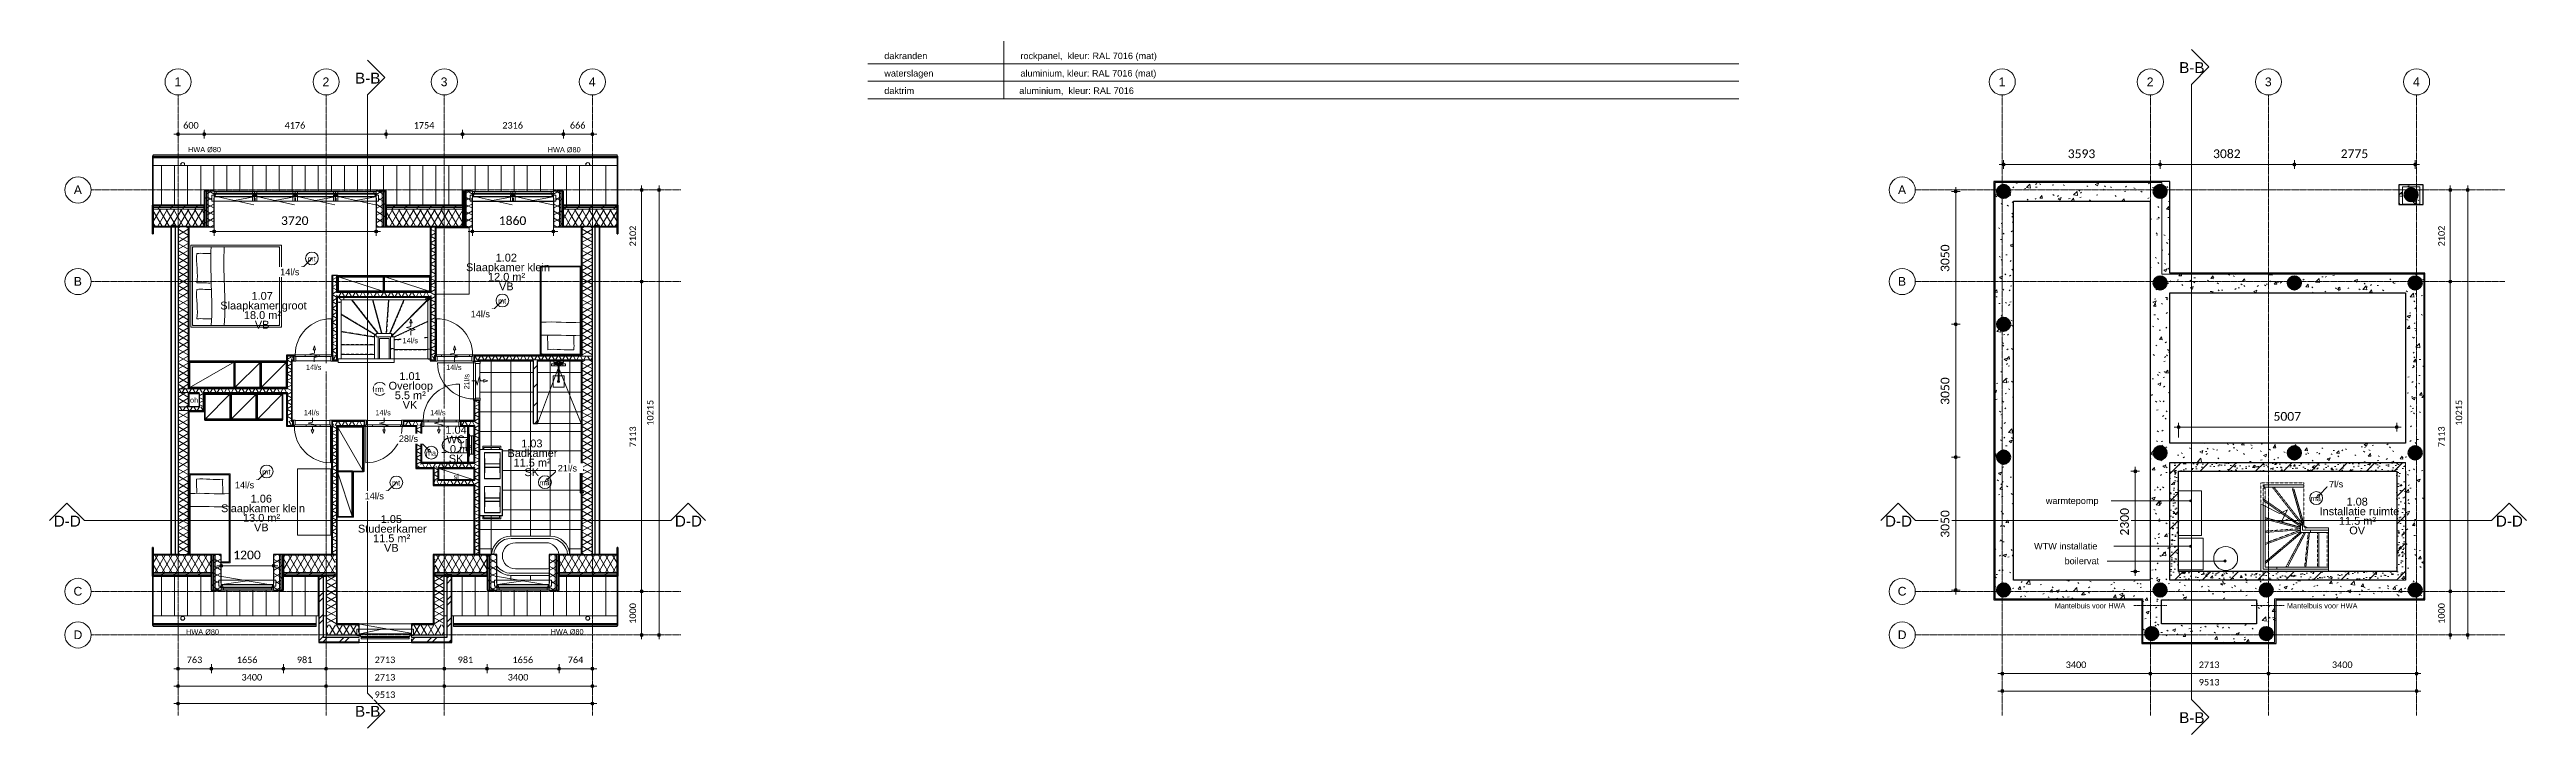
# Model space of a CAD drawing. Header units: millimetres. Extents: x -8546 to 211781, y -3000 to 31870.
# Drawn here: x 12697 to 69570, y -1424 to 14299 of the extents above; entities that cross this region are included whole.
import ezdxf

# ---------------------------------------------------------------- set-up
doc = ezdxf.new("R2010")
doc.units = ezdxf.units.MM
for name, pattern in [('dash-dash', [6, 3, -1, 1, -1]), ('grid', [24, 15, -3, 3, -3]), ('Overhead', [3.96875, 2.38125, -1.5875])]:
    doc.linetypes.add(name, pattern=pattern)
for name, color, linetype, lineweight in [('A-ANNO-DIMS', 211, 'Continuous', 9), ('A-ANNO-DIMS-100', 211, 'Continuous', 9), ('A-ANNO-NOTE', 131, 'Continuous', 9), ('A-AREA-IDEN', 2, 'Continuous', 9), ('A-DETL', 90, 'Continuous', 9), ('A-DOOR', 31, 'Continuous', 9), ('A-FLOR', 192, 'Continuous', 9), ('A-FLOR-HRAL', 11, 'Continuous', 9), ('A-FLOR-PATT', 8, 'Continuous', 9), ('A-GENM', 13, 'Continuous', 9), ('A-GENM-IDEN', 13, 'Continuous', 9), ('A-GLAZ', 151, 'Continuous', 9), ('A-ROOF', 132, 'Continuous', 9), ('A-ROOF-MCUT', 132, 'Continuous', 35), ('A-ROOF-OTLN', 132, 'Continuous', 9), ('A-ROOF-PATT', 132, 'Continuous', 35), ('A-WALL', 113, 'Continuous', 9), ('A-WALL-PATT', 111, 'Continuous', 25), ('C-TOPO', 7, 'Continuous', 9), ('G-ANNO-SYMB', 111, 'Continuous', 9), ('G-ANNO-TEXT', 231, 'Continuous', 9), ('G-IMPT', 8, 'Continuous', 9), ('I-FURN', 30, 'Continuous', 9), ('I-WALL', 2, 'Continuous', 9), ('P-SANR-FIXT', 6, 'Continuous', 9), ('S-COLS', 52, 'Continuous', 9), ('S-FNDN', 32, 'Continuous', 9), ('S-GRID', 1, 'Continuous', 9), ('S-GRID-IDEN', 1, 'Continuous', 9), ('S-STRS', 31, 'Continuous', 9), ('S-STRS-MBND', 31, 'Overhead', 9)]:
    doc.layers.add(name, color=color, linetype=linetype, lineweight=lineweight)
doc.styles.add('Arial', font='arial.ttf', dxfattribs={"height": 250})
doc.styles.add('Arial_1', font='arial.ttf', dxfattribs={"height": 200})
doc.styles.add('Arial_2', font='arial.ttf', dxfattribs={"height": 180})
doc.styles.add('Arial_3', font='arial.ttf', dxfattribs={"height": 120})
doc.styles.add('Arial_4', font='arial.ttf', dxfattribs={"height": 150})
doc.styles.add('Arial_5', font='arial.ttf', dxfattribs={"height": 1.2})
doc.styles.add('Calibri', font='calibri.ttf', dxfattribs={"height": 150})
doc.styles.add('Calibri_1', font='calibri.ttf', dxfattribs={"height": 200})
doc.dimstyles.new('00_BR_maatvoering_1_5mm', dxfattribs={"dimscale": 304.8, "dimtxt": 176.602264, "dimasz": 0.918635, "dimexe": 0.328084, "dimexo": 0.0625, "dimgap": 0.229659, "dimtad": 1, "dimdec": 0, "dimzin": 0, "dimdsep": 46, "dimtxsty": 'Calibri', "dimblk1": 'DOTSMALL', "dimblk2": 'DOTSMALL', "dimsah": 1, "dimcen": 0.09, "dimdle": 0.328084, "dimazin": 0, "dimtfac": 1, "dimtdec": 4, "dimtix": 1, "dimtmove": 0, "dimatfit": 3, "dimfxl": 0.328084, "dimfxlon": 1, "dimtvp": 1, "dimtfill": 1, "dimtolj": 1, "dimtzin": 0, "dimarcsym": 2})
doc.dimstyles.new('00_BR_maatvoering_2_0mm', dxfattribs={"dimscale": 304.8, "dimtxt": 235.469685, "dimasz": 0.918635, "dimexe": 0.328084, "dimexo": 0.0625, "dimgap": 0.229659, "dimtad": 1, "dimdec": 0, "dimzin": 0, "dimdsep": 46, "dimtxsty": 'Calibri_1', "dimblk1": 'DOTSMALL', "dimblk2": 'DOTSMALL', "dimsah": 1, "dimcen": 0.09, "dimdle": 0.328084, "dimazin": 0, "dimtfac": 1, "dimtdec": 4, "dimtix": 1, "dimtmove": 0, "dimatfit": 3, "dimfxl": 0.328084, "dimfxlon": 1, "dimtvp": 1, "dimtfill": 1, "dimtolj": 1, "dimtzin": 0, "dimarcsym": 2})
pattern_1 = [(45, (20667.5, 0), (-251.447, 251.447), []), (45, (20667.5, 381), (-251.447, 251.447), [])]
pattern_2 = [(90, (23171.73, 7150.87), (-200, 4e-13), []), (90, (23187.73, 7150.87), (-200, 4e-13), []), (90, (23203.73, 7150.87), (-200, 4e-13), []), (90, (23219.73, 7150.87), (-200, 4e-13), [])]
pattern_3 = [(360, (21438.73, 9050.82), (4e-13, 200), []), (360, (21438.73, 9034.82), (4e-13, 200), []), (360, (21438.73, 9018.82), (4e-13, 200), []), (360, (21438.73, 9002.82), (4e-13, 200), [])]
pattern_4 = [(270, (20290.73, 5782.88), (200, -3e-13), []), (270, (20274.73, 5782.88), (200, -3e-13), []), (270, (20258.73, 5782.88), (200, -3e-13), []), (270, (20242.73, 5782.88), (200, -3e-13), [])]
pattern_5 = [(360, (18138.73, 6532.88), (4e-13, 200), []), (360, (18138.73, 6516.88), (4e-13, 200), []), (360, (18138.73, 6500.88), (4e-13, 200), []), (360, (18138.73, 6484.88), (4e-13, 200), [])]
pattern_6 = [(360, (19178.73, 8196.9), (5e-13, 200), []), (360, (19178.73, 8180.9), (5e-13, 200), []), (360, (19178.73, 8164.9), (5e-13, 200), []), (360, (19178.73, 8148.9), (5e-13, 200), [])]
pattern_7 = [(270, (20374.73, 8742.88), (200, -3e-13), []), (270, (20358.73, 8742.88), (200, -3e-13), []), (270, (20342.73, 8742.88), (200, -3e-13), []), (270, (20326.73, 8742.88), (200, -3e-13), [])]
pattern_8 = [(360, (22442.73, 4633.88), (4e-13, 200), []), (360, (22442.73, 4617.88), (4e-13, 200), []), (360, (22442.73, 4601.88), (4e-13, 200), []), (360, (22442.73, 4585.88), (4e-13, 200), [])]
pattern_9 = [(180, (21242.73, 5167.87), (-4e-13, -200), []), (180, (21242.73, 5183.87), (-4e-13, -200), []), (180, (21242.73, 5199.87), (-4e-13, -200), []), (180, (21242.73, 5215.87), (-4e-13, -200), [])]
pattern_10 = [(45, (20667.49, 0), (-141.4214, 141.4214), [])]
pattern_11 = [(90, (17021.74, 6400.88), (-200, 4e-13), []), (90, (17037.74, 6400.88), (-200, 4e-13), []), (90, (17053.74, 6400.88), (-200, 4e-13), []), (90, (17069.74, 6400.88), (-200, 4e-13), [])]
pattern_12 = [(360, (19172.73, 3883.88), (4e-13, 200), []), (360, (19172.73, 3867.88), (4e-13, 200), []), (360, (19172.73, 3851.88), (4e-13, 200), []), (360, (19172.73, 3835.88), (4e-13, 200), [])]
pattern_13 = [(90, (21973.73, 4293.2), (-200, 3e-13), []), (90, (21989.73, 4293.2), (-200, 3e-13), []), (90, (22005.73, 4293.2), (-200, 3e-13), []), (90, (22021.73, 4293.2), (-200, 3e-13), [])]
pattern_14 = [(270, (22006.73, 4816.87), (200, -3e-13), []), (270, (21990.73, 4816.87), (200, -3e-13), []), (270, (21974.73, 4816.87), (200, -3e-13), []), (270, (21958.73, 4816.87), (200, -3e-13), [])]
pattern_15 = [(360, (21504.73, 4555.04), (4e-13, 200), []), (360, (21504.73, 4539.04), (4e-13, 200), []), (360, (21504.73, 4523.04), (4e-13, 200), []), (360, (21504.73, 4507.04), (4e-13, 200), [])]
pattern_16 = [(330, (22178.73, 9980.17), (70, 121.244), []), (30, (22178.73, 9980.17), (-70, 121.244), [])]
pattern_17 = [(150, (20424.73, 9971.07), (-70, -121.244), []), (210, (20424.73, 9971.07), (70, -121.244), [])]
pattern_18 = [(0, (20667.49, 0), (406.4, 101.6), [33.528, -271.272, 33.528, -271.272, -1625.6]), (0, (20667.49, 0), (406.4, 101.6), [-609.6, 33.528, -576.072, 33.528, -271.272, -711.2]), (0, (20667.49, 0), (406.4, 101.6), [-1524, 33.528, -169.672, 33.528, -474.472]), (120, (20819.89, 50.8), (-291.1882, 301.1527), [33.528, -271.272, 33.528, -271.272, -1625.6]), (120, (20819.89, 50.8), (-291.1882, 301.1527), [-609.6, 33.528, -576.072, 33.528, -271.272, -711.2]), (120, (20819.89, 50.8), (-291.1882, 301.1527), [-1524, 33.528, -169.672, 33.528, -474.472]), (240, (20870.69, 254), (-115.2118, -402.7527), [33.528, -271.272, 33.528, -271.272, -1625.6]), (240, (20870.69, 254), (-115.2118, -402.7527), [-609.6, 33.528, -576.072, 33.528, -271.272, -711.2]), (240, (20870.69, 254), (-115.2118, -402.7527), [-1524, 33.528, -169.672, 33.528, -474.472])]
pattern_19 = [(330, (16248.73, 9980.17), (70, 121.244), []), (30, (16248.73, 9980.17), (-70, 121.244), [])]
pattern_20 = [(330, (16411.73, 2964.58), (70, 121.244), []), (30, (16411.73, 2964.58), (-70, 121.244), [])]
pattern_21 = [(330, (22741.73, 2964.58), (70, 121.244), []), (30, (22741.73, 2964.58), (-70, 121.244), [])]
pattern_22 = [(150, (24397.73, 2955.48), (-70, -121.244), []), (210, (24397.73, 2955.48), (70, -121.244), [])]
pattern_23 = [(150, (18067.73, 2956.43), (-70, -121.244), []), (210, (18067.73, 2956.43), (70, -121.244), [])]
pattern_24 = [(150, (24494.73, 9980.17), (-70, -121.244), []), (210, (24494.73, 9980.17), (70, -121.244), [])]
pattern_25 = [(270, (21406.73, 4816.87), (200, -3e-13), []), (270, (21390.73, 4816.87), (200, -3e-13), []), (270, (21374.73, 4816.87), (200, -3e-13), []), (270, (21358.73, 4816.87), (200, -3e-13), [])]
pattern_26 = [(50, (62553.3, 0), (728.737, -63.756), [76.2, -838.2]), (355, (62553.3, 0), (-140.97, 764.228), [60.96, -670.56]), (100.451, (62614, -5.3), (587.77, 700.467), [64.76, -712.36]), (46.184, (62553.3, 203.2), (1084.316, -168.17), [114.3, -1257.3]), (96.636, (62643.7, 189.2), (949.61, 989.71), [97.14, -1068.54]), (351.184, (62553.3, 203.2), (949.62, 989.7), [91.44, -1005.84]), (21, (62654.9, 152.4), (606.458, -409.06), [76.2, -838.2]), (326, (62654.9, 152.4), (247.21, 736.753), [60.96, -670.56]), (71.451, (62705.4, 118.3), (853.67, 327.685), [64.76, -712.36]), (37.5, (62553.3, 0), (12.3547, 338.22), [33.528, -628.904, 33.528, -647.192, -673.1]), (37.5, (62553.3, 0), (12.3547, 338.22), [-1343.152, 33.528, -639.572]), (7.5, (62553.3, 0), (267.279, 400.722), [33.528, -354.584, 33.528, -613.664, -256.54]), (7.5, (62553.3, 0), (267.279, 400.722), [-1035.304, 33.528, -223.012]), (327.5, (62326.73, 0), (542.3633, -22.9153), [33.528, -220.472, 33.528, -758.952, -1051.56]), (327.5, (62326.73, 0), (542.3633, -22.9153), [-1046.48, 33.528, -1018.032]), (317.5, (62225.13, 0), (592.517, 101.707), [33.528, -296.672, 33.528, -492.76, -746.76]), (317.5, (62225.13, 0), (592.517, 101.707), [-856.488, 33.528, -713.232])]
pattern_27 = [(45, (62553.3, 0), (-318.198, 318.198), []), (50, (62553.3, 0), (430.356, -37.652), [45, -495]), (355, (62553.3, 0), (-83.25, 451.315), [36, -396]), (100.451, (62589.16, -3.14), (347.109, 413.66), [38.244, -420.685]), (46.184, (62553.3, 120), (640.344, -99.314), [67.5, -742.5]), (96.636, (62606.66, 111.7), (560.793, 584.475), [57.366, -631.03]), (351.184, (62553.3, 120), (560.8, 584.47), [54, -594]), (21, (62613.3, 90), (358.144, -241.572), [45, -495]), (326, (62613.3, 90), (145.99, 435.09), [36, -396]), (71.451, (62643.14, 69.87), (504.135, 193.515), [38.244, -420.685]), (37.5, (62553.29, 0), (4.864, 133.1575), [3.353, -257.447, 3.353, -264.647, -265]), (37.5, (62553.29, 0), (4.864, 133.1575), [-528.8, 3.353, -261.647]), (7.5, (62553.3, 0), (105.2278, 157.7647), [3.353, -149.447, 3.353, -251.447, -101]), (7.5, (62553.3, 0), (105.2278, 157.7647), [-407.6, 3.353, -97.647]), (327.5, (62464.09, 8e-14), (213.529, -9.022), [3.353, -96.647, 3.353, -308.647, -414]), (327.5, (62464.09, 8e-14), (213.529, -9.022), [-412, 3.353, -410.647]), (317.5, (62424.1, 1e-13), (233.2745, 40.042), [3.353, -126.647, 3.353, -203.847, -294]), (317.5, (62424.1, 1e-13), (233.2745, 40.042), [-337.2, 3.353, -290.647])]
pattern_28 = [(45, (62553.3, 0), (-318.198, 318.198), []), (50, (62553.3, 0), (430.356, -37.652), [45, -495]), (355, (62553.3, 0), (-83.25, 451.315), [36, -396]), (100.451, (62589.16, -3.14), (347.109, 413.66), [38.244, -420.685]), (46.184, (62553.3, 120), (640.344, -99.314), [67.5, -742.5]), (96.636, (62606.66, 111.7), (560.793, 584.475), [57.366, -631.03]), (351.184, (62553.3, 120), (560.8, 584.47), [54, -594]), (21, (62613.3, 90), (358.144, -241.572), [45, -495]), (326, (62613.3, 90), (145.99, 435.09), [36, -396]), (71.451, (62643.14, 69.87), (504.135, 193.515), [38.244, -420.685]), (37.5, (62553.29, 0), (4.864, 133.1575), [3.353, -257.447, 3.353, -264.647, -265]), (37.5, (62553.29, 0), (4.864, 133.1575), [-528.8, 3.353, -261.647]), (7.5, (62553.3, 0), (105.2278, 157.7647), [3.353, -149.447, 3.353, -251.447, -101]), (7.5, (62553.3, 0), (105.2278, 157.7647), [-407.6, 3.353, -97.647]), (327.5, (62464.09, 7e-14), (213.529, -9.022), [3.353, -96.647, 3.353, -308.647, -414]), (327.5, (62464.09, 7e-14), (213.529, -9.022), [-412, 3.353, -410.647]), (317.5, (62424.1, 1e-13), (233.2745, 40.042), [3.353, -126.647, 3.353, -203.847, -294]), (317.5, (62424.1, 1e-13), (233.2745, 40.042), [-337.2, 3.353, -290.647])]

msp = doc.modelspace()

# ---------------------------------------------------------------- texts
at = {"layer": 'A-AREA-IDEN', "char_height": 180, "attachment_point": 1, "style": 'Arial_2'}
for s, insert, width in [('Slaapkamer klein', (22258.9, 9391.5), 2236.708), ('12.0 m²', (22764.9, 9171.5), 1010.126), ('1.02', (22939.9, 9612.1), 585.232), ('1.07', (17334.3, 8733.6), 585.232), ('VB', (23016.4, 8951.5), 400.844), ('Slaapkamer groot', (16616.8, 8512.9), 2324.894), ('18.0 m²', (17159.3, 8292.9), 1010.126), ('VB', (17410.8, 8072.9), 400.844), ('1.01', (20729.7, 6892.8), 585.232), ('Overloop', (20481.7, 6672.2), 1186.497), ('5.5 m²', (20624.2, 6452.2), 841.772), ('VK', (20806.2, 6232.2), 400.844), ('1.0 m²', (21681.4, 5219), 841.772), ('1.04', (21786.9, 5659.6), 585.232), ('WC', (21813.4, 5439), 521.097), ('Badkamer', (23211.9, 5126.4), 1346.835), ('1.03', (23525.9, 5347), 585.232), ('SK', (21863.4, 4999), 400.844), ('11.5 m²', (23350.9, 4906.4), 1010.126), ('SK', (23602.4, 4686.4), 400.844), ('1.06', (17314.9, 4079.4), 585.232), ('1.08', (65438.8, 4010.4), 585.232), ('Slaapkamer klein', (16633.9, 3858.8), 2236.708), ('13.0 m²', (17139.9, 3638.8), 1010.126), ('VB', (17391.4, 3418.8), 400.844), ('1.05', (20300.7, 3610.1), 585.232), ('Installatie ruimte', (64820.3, 3789.8), 2084.387), ('11.5 m²', (65263.8, 3569.8), 1010.126), ('Studeerkamer', (19778.2, 3389.5), 1851.898), ('11.5 m²', (20125.7, 3169.5), 1010.126), ('VB', (20377.2, 2949.5), 400.844), ('OV', (65501.8, 3349.8), 432.911)]:
    msp.add_mtext(s, dxfattribs=dict(at, insert=insert, width=width))
at = {"layer": 'G-ANNO-SYMB', "char_height": 250, "attachment_point": 1, "style": 'Arial'}
for s, insert, width in [('B-B', (19711.7, 13768), 705.485), ('B-B', (61597.5, 14009.7), 705.485), ('D-D', (12793.9, 3597.4), 753.586), ('D-D', (27056.2, 3597.4), 753.586), ('D-D', (54841.6, 3597.4), 753.586), ('D-D', (68867.4, 3597.4), 753.586), ('B-B', (19711.7, -767.7), 705.485), ('B-B', (61597.5, -912.9), 705.485)]:
    msp.add_mtext(s, dxfattribs=dict(at, insert=insert, width=width))
at = {"layer": 'G-ANNO-TEXT', "color": 7, "attachment_point": 1}
for s, insert, char_height, width, style in [('dakranden', (31863.1, 14229.4), 150, 1186.497, 'Arial_4'), ('rockpanel,  kleur: RAL 7016 (mat)', (34989.2, 14229.4), 150, 3824.049, 'Arial_4'), ('waterslagen', (31863.1, 13829.4), 150, 1354.852, 'Arial_4'), ('aluminium, kleur: RAL 7016 (mat)', (34989.2, 13829.4), 150, 3832.066, 'Arial_4'), ('daktrim', (31863.1, 13429.4), 150, 833.755, 'Arial_4'), ('aluminium,  kleur: RAL 7016', (34963.1, 13429.4), 150, 3230.801, 'Arial_4'), ('HWA Ø80', (15878, 12063.5), 120, 994.093, 'Arial_3'), ('HWA Ø80', (24137.7, 12060), 120, 994.093, 'Arial_3'), ('oh', (15921.8, 6311.4), 120, 240.506, 'Arial_3'), ('sl', (21974, 4554.6), 120, 160.338, 'Arial_3'), ('HWA Ø80', (15832.8, 990.2), 120, 994.093, 'Arial_3'), ('HWA Ø80', (24204.1, 993.7), 120, 994.093, 'Arial_3')]:
    msp.add_mtext(s, dxfattribs=dict(at, insert=insert, char_height=char_height, width=width, style=style))
at = {"layer": 'G-ANNO-TEXT', "color": 7, "char_height": 120, "width": 2124.472, "attachment_point": 1, "style": 'Arial_3'}
for insert, rotation in [((58738, 1588.7), 0.08922), ((64070.1, 1591.4), 359.91078)]:
    msp.add_mtext('Mantelbuis voor HWA', dxfattribs=dict(at, insert=insert, rotation=rotation))
at = {"layer": 'S-GRID-IDEN', "char_height": 200, "attachment_point": 1, "style": 'Arial_1'}
for s, insert, width in [('1', (15565.6, 13657.8), 192.405), ('2', (18965.6, 13657.8), 192.405), ('3', (21678.6, 13657.8), 192.405), ('4', (25078.6, 13657.8), 192.405), ('1', (57451.4, 13657.8), 192.405), ('2', (60851.4, 13657.8), 192.405), ('3', (63564.4, 13657.8), 192.405), ('4', (66964.4, 13657.8), 192.405), ('A', (13254, 11179.2), 232.489), ('A', (55139.8, 11179.2), 232.489), ('B', (13254, 9077.4), 232.489), ('B', (55139.8, 9077.4), 232.489), ('C', (13247.5, 1964.3), 248.523), ('C', (55133.3, 1964.3), 248.523), ('D', (13247.5, 964.3), 248.523), ('D', (55133.3, 964.3), 248.523)]:
    msp.add_mtext(s, dxfattribs=dict(at, insert=insert, width=width))

# ---------------------------------------------------------------- blocks, each defined once
blk = doc.blocks.new('32_EA_binnenkozijn_hardhout_deurzonderbovenlicht - 900x2730-1443314-1ste verdieping')
at = {"layer": 'A-DOOR'}
h = blk.add_hatch(dxfattribs=at)
h.set_pattern_fill('FP_78', color=256, style=0, pattern_type=2)
h.set_pattern_definition([(90, (1929.76, -7216.88), (-320, 2e-14), [])])
h.paths.add_polyline_path([(430, 34), (430, 74), (-400, 74), (-400, 34), (326, 34)])
blk.add_line((430, 74), (430, 904), dxfattribs=at)
at = {"layer": 'A-DOOR', "lineweight": 18}
for p, q in [((-400, 74), (-435, 74)), ((-435, 74), (-435, 66)), ((-435, 56), (-425, 56)), ((-425, 56), (-425, -56)), ((430, 74), (-400, 74)), ((-400, 74), (-400, 34)), ((-400, 34), (-400, 74)), ((-400, 34), (430, 34)), ((-385, 34), (-400, 34)), ((-385, -74), (-385, 34)), ((430, 34), (415, 34)), ((415, 34), (415, -74)), ((430, 34), (430, 74)), ((441, 74), (430, 74)), ((430, 74), (430, 34)), ((455, -56), (455, 56)), ((455, 56), (465, 56)), ((-425, -56), (-435, -56)), ((-435, -66), (-435, -74)), ((-435, -74), (-385, -74)), ((415, -74), (465, -74)), ((465, -56), (455, -56)), ((465, -74), (465, -66))]:
    blk.add_line(p, q, dxfattribs=at)
at = {"layer": 'A-DOOR'}
blk.add_arc((430, 74), 830, 90, 180, dxfattribs=at)
blk = doc.blocks.new('32_EA_binnenkozijn_hardhout_deurzonderbovenlicht - 900x2730-1443313-1ste verdieping')
at = {"layer": 'A-DOOR'}
h = blk.add_hatch(dxfattribs=at)
h.set_pattern_fill('FP_79', color=256, style=0, pattern_type=2)
h.set_pattern_definition([(90, (1947.26, -5716.88), (-320, 2e-14), [])])
h.paths.add_polyline_path([(-400, -74), (430, -74), (430, -34), (-400, -34)])
at = {"layer": 'A-DOOR', "lineweight": 18}
for p, q in [((-435, 66), (-435, 74)), ((-435, 74), (-385, 74)), ((-425, 56), (-435, 56)), ((-425, -56), (-425, 56)), ((-385, 74), (-385, -34)), ((415, -34), (415, 74)), ((415, 74), (465, 74)), ((455, 56), (455, -56)), ((465, 56), (455, 56)), ((465, 74), (465, 66)), ((-435, -56), (-425, -56)), ((-435, -74), (-435, -66)), ((-400, -74), (-435, -74)), ((-400, -34), (430, -34)), ((-400, -74), (-400, -34)), ((-400, -34), (-400, -74)), ((-385, -34), (-400, -34)), ((430, -74), (-400, -74)), ((430, -34), (415, -34)), ((430, -34), (430, -74)), ((430, -74), (430, -34)), ((453, -74), (430, -74)), ((455, -56), (465, -56))]:
    blk.add_line(p, q, dxfattribs=at)
at = {"layer": 'A-DOOR'}
blk.add_line((430, -74), (430, -904), dxfattribs=at)
blk.add_arc((430, -74), 830, 180, 270, dxfattribs=at)
blk = doc.blocks.new('32_EA_binnenkozijn_hardhout_deurzonderbovenlicht - 900x2730-V7-1ste verdieping')
at = {"layer": 'A-DOOR'}
h = blk.add_hatch(dxfattribs=at)
h.set_pattern_fill('FP_80', color=256, style=0, pattern_type=2)
h.set_pattern_definition([(270, (1344.24, 7216.88), (320, 2e-14), [])])
h.paths.add_polyline_path([(430, -34), (-400, -34), (-400, -74), (430, -74)])
at = {"layer": 'A-DOOR', "lineweight": 18}
for p, q in [((-435, 72), (-435, 74)), ((-435, 74), (-385, 74)), ((-425, 56), (-435, 56)), ((-425, -56), (-425, 56)), ((-385, 74), (-385, -34)), ((415, -34), (415, 74)), ((415, 74), (465, 74)), ((455, 56), (455, -56)), ((465, 56), (455, 56)), ((465, 74), (465, 66)), ((-435, -56), (-425, -56)), ((-435, -74), (-435, -66)), ((-400, -74), (-435, -74)), ((-400, -34), (430, -34)), ((-400, -74), (-400, -34)), ((-400, -34), (-400, -74)), ((-385, -34), (-400, -34)), ((430, -74), (-400, -74)), ((430, -34), (415, -34)), ((430, -34), (430, -74)), ((430, -74), (430, -34)), ((441, -74), (430, -74)), ((455, -56), (465, -56))]:
    blk.add_line(p, q, dxfattribs=at)
at = {"layer": 'A-DOOR'}
blk.add_line((430, -74), (430, -904), dxfattribs=at)
blk.add_arc((430, -74), 830, 180, 270, dxfattribs=at)
blk = doc.blocks.new('32_EA_binnenkozijn_hardhout_deurzonderbovenlicht - 900x2730-V8-1ste verdieping')
at = {"layer": 'A-DOOR'}
blk.add_line((430, 74), (430, 904), dxfattribs=at)
at = {"layer": 'A-DOOR', "lineweight": 18}
for p, q in [((-400, 74), (-435, 74)), ((-435, 74), (-435, 66)), ((-435, 56), (-425, 56)), ((-425, 56), (-425, -56)), ((430, 74), (-400, 74)), ((-400, 74), (-400, 34)), ((-400, 34), (-400, 74)), ((-400, 34), (430, 34)), ((-385, 34), (-400, 34)), ((-385, -74), (-385, 34)), ((430, 34), (415, 34)), ((415, 34), (415, -74)), ((430, 34), (430, 74)), ((465, 74), (430, 74)), ((430, 74), (430, 34)), ((455, -56), (455, 56)), ((455, 56), (465, 56)), ((465, 66), (465, 74)), ((-425, -56), (-435, -56)), ((-435, -66), (-435, -74)), ((-435, -74), (-385, -74)), ((415, -74), (465, -74)), ((465, -56), (455, -56)), ((465, -74), (465, -66))]:
    blk.add_line(p, q, dxfattribs=at)
at = {"layer": 'A-DOOR'}
blk.add_arc((430, 74), 830, 90, 180, dxfattribs=at)
blk = doc.blocks.new('32_EA_binnenkozijn_hardhout_deurzonderbovenlicht - 900x2730-V9-1ste verdieping')
at = {"layer": 'A-DOOR'}
h = blk.add_hatch(dxfattribs=at)
h.set_pattern_fill('FP_81', color=256, style=0, pattern_type=2)
h.set_pattern_definition([(90, (-1010.24, -5716.88), (-320, 2e-14), [])])
h.paths.add_polyline_path([(430, 34), (430, 74), (-400, 74), (-400, 34), (-32, 34)])
blk.add_line((430, 74), (430, 904), dxfattribs=at)
at = {"layer": 'A-DOOR', "lineweight": 18}
for p, q in [((-400, 74), (-435, 74)), ((-435, 74), (-435, 66)), ((-435, 56), (-425, 56)), ((-425, 56), (-425, -56)), ((430, 74), (-400, 74)), ((-400, 74), (-400, 34)), ((-400, 34), (-400, 74)), ((-400, 34), (430, 34)), ((-385, 34), (-400, 34)), ((-385, -74), (-385, 34)), ((430, 34), (415, 34)), ((415, 34), (415, -74)), ((430, 34), (430, 74)), ((465, 74), (430, 74)), ((430, 74), (430, 34)), ((455, -56), (455, 56)), ((455, 56), (465, 56)), ((465, 66), (465, 74)), ((-425, -56), (-435, -56)), ((-435, -74), (-385, -74)), ((415, -74), (465, -74)), ((465, -56), (455, -56)), ((465, -74), (465, -66))]:
    blk.add_line(p, q, dxfattribs=at)
at = {"layer": 'A-DOOR'}
blk.add_arc((430, 74), 830, 90, 180, dxfattribs=at)
blk = doc.blocks.new('32_EA_binnenkozijn_hardhout_deurzonderbovenlicht - 900x2730-V10-1ste verdieping')
at = {"layer": 'A-DOOR'}
h = blk.add_hatch(dxfattribs=at)
h.set_pattern_fill('FP_82', color=256, style=0, pattern_type=2)
h.set_pattern_definition([(270, (-275.26, 5716.88), (320, 2e-14), [])])
h.paths.add_polyline_path([(-106, 74), (-400, 74), (-400, 34), (430, 34), (430, 74)])
blk.add_line((430, 74), (430, 904), dxfattribs=at)
at = {"layer": 'A-DOOR', "lineweight": 18}
for p, q in [((-400, 74), (-435, 74)), ((-435, 74), (-435, 66)), ((-435, 56), (-425, 56)), ((-425, 56), (-425, -56)), ((430, 74), (-400, 74)), ((-400, 74), (-400, 34)), ((-400, 34), (-400, 74)), ((-400, 34), (430, 34)), ((-385, 34), (-400, 34)), ((-385, -74), (-385, 34)), ((430, 34), (415, 34)), ((415, 34), (415, -74)), ((430, 34), (430, 74)), ((465, 74), (430, 74)), ((430, 74), (430, 34)), ((455, -56), (455, 56)), ((455, 56), (465, 56)), ((465, 66), (465, 74)), ((-425, -56), (-435, -56)), ((-435, -66), (-435, -74)), ((-435, -74), (-385, -74)), ((415, -74), (465, -74)), ((465, -56), (455, -56)), ((465, -74), (465, -66))]:
    blk.add_line(p, q, dxfattribs=at)
at = {"layer": 'A-DOOR'}
blk.add_arc((430, 74), 830, 90, 180, dxfattribs=at)
blk = doc.blocks.new('M_Desk - 1525 x 762mm-99774-1ste verdieping')
at = {"layer": 'I-FURN'}
for p, q in [((1524.5, 762), (-0.5, 762)), ((-0.5, 762), (-0.5, 0)), ((1524.5, 0), (1524.5, 762)), ((-0.5, 0), (1524.5, 0))]:
    blk.add_line(p, q, dxfattribs=at)
blk = doc.blocks.new('Plumbing_Fixtures-Grohe-Allure-Rainshower_Shower_System_Wall_Mounted-12-METRIC - Allure 27 469 000-445960-1ste verdieping')
at = {"layer": 'P-SANR-FIXT'}
for p, q in [((3615, 7083), (3558, 7083)), ((3558, 7083), (3558, 7059)), ((3558, 7059), (3558, 7035)), ((3558, 7035), (3568, 7035)), ((3568, 7040), (3568, 7035)), ((3568, 7035), (3605, 7035)), ((3577, 7037), (3596, 7037)), ((3596, 7036), (3577, 7036)), ((3605, 7035), (3605, 7040)), ((3605, 7035), (3615, 7035)), ((3607, 7151), (3607, 7118)), ((3677, 7118), (3607, 7118)), ((3615, 7059), (3615, 7083)), ((3678, 7076), (3615, 7076)), ((3615, 7035), (3615, 7059)), ((3615, 7042), (3706, 7042)), ((3678, 7083), (3616, 7083)), ((3616, 7083), (3616, 7059)), ((3616, 7059), (3616, 7035)), ((3616, 7035), (3706, 7035)), ((3622, 7099), (3622, 7067)), ((3642, 7099), (3622, 7099)), ((3623, 7118), (3623, 7099)), ((3662, 7099), (3642, 7099)), ((3678, 7092), (3642, 7092)), ((3642, 7072), (3678, 7072)), ((3658, 7088), (3678, 7088)), ((3661, 7099), (3661, 7118)), ((3662, 7067), (3662, 7099)), ((3677, 7118), (3677, 7151)), ((3702, 7097), (3678, 7097)), ((3678, 7097), (3678, 7079)), ((3678, 7079), (3678, 7061)), ((3678, 7061), (3702, 7061)), ((3682, 7151), (3752, 7151)), ((3682, 7151), (3682, 7127)), ((3752, 7127), (3682, 7127)), ((3687, 7083), (3682, 7083)), ((3692, 7076), (3691, 7076)), ((3702, 7127), (3702, 7055)), ((3706, 7055), (3702, 7055)), ((3706, 7038), (3706, 6719)), ((3717, 7083), (3717, 7080)), ((3717, 7068), (3717, 7061)), ((3717, 7038), (3717, 6719)), ((3733, 7055), (3728, 7055)), ((3733, 7055), (3728, 7055)), ((3728, 7042), (3819, 7042)), ((3729, 6719), (3729, 7038)), ((3729, 7035), (3819, 7035)), ((3733, 7055), (3733, 7127)), ((3753, 7097), (3733, 7097)), ((3733, 7061), (3753, 7061)), ((3748, 7107), (3752, 7097)), ((3752, 7151), (3752, 7127)), ((3780, 7097), (3753, 7097)), ((3753, 7097), (3753, 7088)), ((3753, 7088), (3753, 7097)), ((3753, 7088), (3754, 7088)), ((3753, 7070), (3753, 7061)), ((3753, 7061), (3753, 7070)), ((3753, 7061), (3780, 7061)), ((3754, 7090), (3755, 7089)), ((3757, 7151), (3757, 7118)), ((3827, 7118), (3757, 7118)), ((3761, 7064), (3761, 7063)), ((3761, 7064), (3761, 7063)), ((3761, 7064), (3761, 7063)), ((3761, 7064), (3761, 7063)), ((3761, 7064), (3761, 7063)), ((3761, 7064), (3761, 7063)), ((3761, 7064), (3761, 7063)), ((3762, 7063), (3762, 7064)), ((3762, 7063), (3762, 7064)), ((3762, 7063), (3762, 7064)), ((3762, 7063), (3762, 7064)), ((3762, 7063), (3762, 7064)), ((3762, 7063), (3762, 7064)), ((3768, 7097), (3763, 7112)), ((3763, 7063), (3763, 7062)), ((3763, 7063), (3763, 7062)), ((3763, 7063), (3763, 7062)), ((3763, 7063), (3763, 7062)), ((3763, 7063), (3763, 7062)), ((3763, 7063), (3763, 7062)), ((3764, 7062), (3764, 7063)), ((3764, 7062), (3764, 7063)), ((3764, 7062), (3764, 7063)), ((3764, 7062), (3764, 7063)), ((3764, 7062), (3764, 7063)), ((3764, 7062), (3764, 7063)), ((3764, 7062), (3764, 7063)), ((3765, 7063), (3765, 7062)), ((3765, 7063), (3765, 7062)), ((3765, 7063), (3765, 7062)), ((3765, 7063), (3765, 7062)), ((3765, 7063), (3765, 7062)), ((3765, 7063), (3765, 7062)), ((3765, 7063), (3765, 7062)), ((3766, 7062), (3766, 7063)), ((3766, 7062), (3766, 7063)), ((3766, 7062), (3766, 7063)), ((3766, 7062), (3766, 7063)), ((3766, 7062), (3766, 7063)), ((3766, 7062), (3766, 7063)), ((3767, 7063), (3767, 7062)), ((3767, 7063), (3767, 7062)), ((3767, 7063), (3767, 7062)), ((3767, 7063), (3767, 7062)), ((3767, 7063), (3767, 7062)), ((3767, 7063), (3767, 7062)), ((3768, 7062), (3768, 7063)), ((3768, 7062), (3768, 7063)), ((3768, 7062), (3768, 7063)), ((3768, 7062), (3768, 7063)), ((3768, 7062), (3768, 7063)), ((3768, 7062), (3768, 7063)), ((3768, 7062), (3768, 7063)), ((3769, 7063), (3769, 7062)), ((3769, 7063), (3769, 7062)), ((3769, 7063), (3769, 7062)), ((3769, 7063), (3769, 7062)), ((3769, 7063), (3769, 7062)), ((3769, 7063), (3769, 7062)), ((3769, 7063), (3769, 7062)), ((3770, 7062), (3770, 7063)), ((3770, 7062), (3770, 7063)), ((3770, 7062), (3770, 7063)), ((3770, 7062), (3770, 7063)), ((3770, 7062), (3770, 7063)), ((3770, 7062), (3770, 7063)), ((3771, 7064), (3771, 7063)), ((3771, 7064), (3771, 7063)), ((3771, 7064), (3771, 7063)), ((3771, 7064), (3771, 7063)), ((3771, 7064), (3771, 7063)), ((3771, 7064), (3771, 7063)), ((3772, 7099), (3772, 7097)), ((3792, 7099), (3772, 7099)), ((3772, 7063), (3772, 7064)), ((3772, 7063), (3772, 7064)), ((3772, 7063), (3772, 7064)), ((3772, 7063), (3772, 7064)), ((3772, 7063), (3772, 7064)), ((3772, 7063), (3772, 7064)), ((3772, 7063), (3772, 7064)), ((3773, 7118), (3773, 7099)), ((3792, 7092), (3778, 7092)), ((3780, 7093), (3780, 7097)), ((3780, 7087), (3780, 7093)), ((3780, 7065), (3780, 7071)), ((3780, 7061), (3780, 7065)), ((3781, 7072), (3792, 7072)), ((3819, 7083), (3782, 7083)), ((3819, 7076), (3782, 7076)), ((3812, 7099), (3792, 7099)), ((3811, 7099), (3811, 7118)), ((3812, 7067), (3812, 7099)), ((3819, 7059), (3819, 7083)), ((3876, 7083), (3819, 7083)), ((3819, 7083), (3819, 7059)), ((3819, 7035), (3819, 7059)), ((3819, 7059), (3819, 7035)), ((3819, 7035), (3876, 7035)), ((3827, 7118), (3827, 7151)), ((3876, 7059), (3876, 7083)), ((3876, 7035), (3876, 7059)), ((3590, 6803), (3590, 6555)), ((3706, 6806), (3593, 6806)), ((3593, 6552), (3841, 6552)), ((3702, 6687), (3701, 6684)), ((3701, 6674), (3702, 6672)), ((3717, 6689), (3717, 6697)), ((3717, 6674), (3717, 6677)), ((3722, 6663), (3725, 6664)), ((3841, 6806), (3729, 6806)), ((3733, 6684), (3732, 6686)), ((3732, 6671), (3733, 6673)), ((3844, 6555), (3844, 6803))]:
    blk.add_line(p, q, dxfattribs=at)
at = {"layer": 'P-SANR-FIXT', "flags": 128}
for points in [[(3706, 7055), (3702, 7055), (3702, 7055)], [(3706, 7078), (3706, 7078), (3706, 7078), (3706, 7078), (3706, 7078), (3706, 7077), (3706, 7077), (3706, 7077), (3706, 7076), (3706, 7076), (3706, 7075), (3706, 7074), (3706, 7074), (3706, 7073), (3706, 7072), (3706, 7071), (3706, 7070), (3706, 7069), (3706, 7068), (3706, 7067), (3706, 7066), (3706, 7064), (3706, 7063), (3706, 7062), (3706, 7061), (3706, 7059), (3706, 7058), (3706, 7056), (3706, 7055), (3706, 7053), (3706, 7052), (3706, 7050), (3706, 7049), (3706, 7047), (3706, 7045), (3706, 7044), (3706, 7042), (3706, 7040), (3706, 7039), (3706, 7038)], [(3729, 7038), (3729, 7040), (3729, 7041), (3729, 7043), (3729, 7045), (3729, 7046), (3729, 7048), (3729, 7050), (3729, 7051), (3729, 7053), (3729, 7054), (3729, 7056), (3729, 7057), (3729, 7059), (3729, 7060), (3729, 7061), (3729, 7063), (3729, 7064), (3729, 7065), (3729, 7066), (3729, 7068), (3729, 7069), (3729, 7070), (3729, 7071), (3729, 7072), (3729, 7072), (3729, 7073), (3729, 7074), (3729, 7075), (3729, 7075), (3729, 7076), (3729, 7076), (3729, 7077), (3729, 7077), (3729, 7078), (3729, 7078), (3729, 7078), (3729, 7078), (3729, 7078), (3729, 7078)], [(3762, 7113), (3762, 7112), (3762, 7112), (3762, 7112), (3763, 7112)], [(3763, 7112), (3763, 7112), (3763, 7112), (3763, 7112), (3763, 7111), (3763, 7111), (3763, 7111), (3763, 7111), (3763, 7110), (3763, 7110), (3763, 7110), (3763, 7109), (3764, 7109), (3764, 7108), (3764, 7108), (3764, 7107), (3764, 7107), (3765, 7106), (3765, 7105), (3765, 7105), (3765, 7104), (3766, 7103), (3766, 7103), (3766, 7102), (3766, 7101), (3767, 7100), (3767, 7099), (3767, 7098), (3768, 7098), (3768, 7097)], [(3590, 6803), (3591, 6804), (3591, 6805), (3592, 6805), (3592, 6805), (3593, 6806)], [(3593, 6806), (3593, 6806), (3592, 6805), (3592, 6805), (3591, 6805), (3591, 6804), (3590, 6803), (3590, 6803)], [(3590, 6555), (3590, 6554), (3591, 6554), (3591, 6553), (3592, 6553), (3592, 6552), (3593, 6552), (3593, 6552)], [(3593, 6552), (3592, 6552), (3592, 6553), (3591, 6553), (3591, 6554), (3590, 6554)], [(3706, 6686), (3706, 6685), (3705, 6685), (3705, 6684), (3705, 6684), (3705, 6683), (3705, 6683), (3704, 6682), (3704, 6682), (3704, 6681), (3704, 6681), (3704, 6680), (3704, 6680), (3704, 6679), (3704, 6678), (3704, 6678), (3704, 6677), (3704, 6677), (3704, 6676), (3704, 6676), (3704, 6675), (3705, 6675), (3705, 6674), (3705, 6674), (3705, 6673), (3705, 6673), (3706, 6672), (3706, 6672), (3706, 6671), (3706, 6671), (3707, 6671), (3707, 6670), (3708, 6670), (3708, 6669), (3708, 6669), (3709, 6669), (3709, 6668), (3709, 6668), (3710, 6668), (3710, 6667), (3711, 6667), (3711, 6667), (3712, 6667), (3712, 6667), (3713, 6666), (3713, 6666), (3714, 6666), (3714, 6666), (3715, 6666), (3715, 6666), (3716, 6666), (3716, 6666), (3717, 6666), (3717, 6666)], [(3706, 6719), (3706, 6718), (3706, 6716), (3706, 6715), (3706, 6713), (3706, 6711), (3706, 6710), (3706, 6708), (3706, 6707), (3706, 6705), (3706, 6704), (3706, 6702), (3706, 6701), (3706, 6699), (3706, 6698), (3706, 6697), (3706, 6695), (3706, 6694), (3706, 6693), (3706, 6691), (3706, 6690), (3706, 6689), (3706, 6688), (3706, 6687), (3706, 6686), (3706, 6685), (3706, 6684), (3706, 6684), (3706, 6683), (3706, 6682), (3706, 6682), (3706, 6681), (3706, 6681), (3706, 6680), (3706, 6680), (3706, 6679), (3706, 6679), (3706, 6679), (3706, 6679), (3706, 6679), (3706, 6679)], [(3717, 6666), (3718, 6666), (3718, 6666), (3719, 6666), (3719, 6666), (3720, 6666), (3720, 6666), (3721, 6666), (3721, 6666), (3722, 6666), (3722, 6667), (3723, 6667), (3723, 6667), (3724, 6667), (3724, 6668), (3725, 6668), (3725, 6668), (3726, 6669), (3726, 6669), (3726, 6669), (3727, 6670), (3727, 6670), (3727, 6670), (3728, 6671), (3728, 6671), (3728, 6672), (3729, 6672), (3729, 6673), (3729, 6673), (3729, 6674), (3730, 6674), (3730, 6675), (3730, 6675), (3730, 6676), (3730, 6676), (3730, 6677), (3730, 6677), (3730, 6678), (3731, 6678), (3731, 6679), (3731, 6679), (3731, 6680), (3730, 6680), (3730, 6681), (3730, 6681), (3730, 6682), (3730, 6682), (3730, 6683), (3730, 6683), (3730, 6684), (3729, 6684), (3729, 6685), (3729, 6685), (3729, 6686)], [(3729, 6679), (3729, 6679), (3729, 6679), (3729, 6679), (3729, 6679), (3729, 6680), (3729, 6680), (3729, 6680), (3729, 6681), (3729, 6681), (3729, 6682), (3729, 6683), (3729, 6683), (3729, 6684), (3729, 6685), (3729, 6686), (3729, 6687), (3729, 6688), (3729, 6689), (3729, 6690), (3729, 6691), (3729, 6692), (3729, 6694), (3729, 6695), (3729, 6696), (3729, 6697), (3729, 6699), (3729, 6700), (3729, 6702), (3729, 6703), (3729, 6705), (3729, 6706), (3729, 6708), (3729, 6709), (3729, 6711), (3729, 6712), (3729, 6714), (3729, 6716), (3729, 6717), (3729, 6719), (3729, 6719)], [(3844, 6803), (3844, 6803), (3844, 6804), (3843, 6805), (3843, 6805), (3842, 6805), (3842, 6806), (3841, 6806)], [(3841, 6552), (3842, 6552), (3842, 6552), (3843, 6553), (3843, 6553), (3844, 6554), (3844, 6554), (3844, 6555)], [(3842, 6806), (3842, 6805), (3843, 6805), (3843, 6805), (3844, 6804), (3844, 6803)], [(3844, 6554), (3844, 6554), (3843, 6553), (3843, 6553), (3842, 6552), (3842, 6552)]]:
    blk.add_lwpolyline(points, dxfattribs=at)
at = {"layer": 'P-SANR-FIXT'}
for centre, radius, start, end in [((3689, 7079), 4.58, 0, 180), ((3689, 7079), 4.58, 180, 0), ((3717, 7078), 11.5, 6.0031, 12.2365), ((3766, 7079), 16, 0, 180), ((3766, 7079), 16, 180, 210), ((3766, 7079), 16, 180, 360), ((3766, 7079), 16, 90, 150), ((3766, 7079), 16, 240, 270), ((3766, 7079), 16, 45, 75), ((3766, 7079), 16, 285, 315), ((3766, 7079), 16, 0, 15), ((3766, 7079), 16, 345, 360), ((3717, 6679), 22.6, 121.0947, 270), ((3717, 6679), 18, 130.5161, 270), ((3717, 6679), 16, 136.3688, 270), ((3717, 6679), 13.3, 155.5283, 270), ((3717, 6679), 12.9, 164.0152, 172.1294), ((3717, 6679), 12.9, 179.8641, 234.5672), ((3717, 6679), 11.5, 179.861, 270), ((3717, 6679), 12.9, 259.854, 270), ((3717, 6679), 22.6, 270, 59.5524), ((3717, 6679), 18, 270, 50.1641), ((3717, 6679), 16, 270, 45), ((3717, 6679), 13.3, 270, 23.9062), ((3717, 6679), 11.5, 270, 0), ((3717, 6679), 12.9, 270, 288.7351), ((3717, 6679), 12.9, 296.0155, 327.1523), ((3717, 6679), 12.9, 0, 19.7029), ((3717, 6679), 12.9, 344.0152, 352.1294)]:
    blk.add_arc(centre, radius, start, end, dxfattribs=at)
for points, knots in [([(3568, 7035), (3568, 7035), (3568, 7035), (3568, 7035), (3569, 7035), (3570, 7036), (3571, 7036), (3574, 7036), (3575, 7037), (3577, 7037)], [0.4998661, 0.4998661, 0.4998661, 0.4998661, 0.5138889, 0.5833333, 0.6527778, 0.7222222, 0.7916667, 0.8611111, 1, 1, 1, 1]), ([(3568, 7035), (3568, 7035), (3568, 7035), (3568, 7035), (3568, 7035)], [0.51388889, 0.51388889, 0.51388889, 0.51388889, 0.54861111, 0.55555556, 0.55555556, 0.55555556, 0.55555556]), ([(3577, 7036), (3576, 7036), (3575, 7036), (3574, 7036), (3573, 7036), (3571, 7036), (3570, 7035), (3569, 7035), (3569, 7035), (3569, 7035)], [0, 0, 0, 0, 0.0555556, 0.1111111, 0.1666667, 0.2222222, 0.3333333, 0.3888889, 0.4444444, 0.4444444, 0.4444444, 0.4444444]), ([(3596, 7037), (3597, 7037), (3598, 7037), (3599, 7036), (3600, 7036), (3602, 7036), (3603, 7035), (3604, 7035), (3605, 7035), (3605, 7035), (3605, 7035)], [0, 0, 0, 0, 0.0555556, 0.1111111, 0.1666667, 0.2222222, 0.3333333, 0.3888889, 0.4444444, 0.5001339, 0.5001339, 0.5001339, 0.5001339]), ([(3604, 7035), (3604, 7035), (3604, 7035), (3604, 7035), (3603, 7036), (3601, 7036), (3599, 7036), (3597, 7036), (3596, 7036)], [0.5555556, 0.5555556, 0.5555556, 0.5555556, 0.5833333, 0.6527778, 0.7222222, 0.7916667, 0.8611111, 1, 1, 1, 1]), ([(3605, 7035), (3605, 7035), (3605, 7035), (3605, 7035), (3605, 7035), (3605, 7035)], [0.5037479, 0.5037479, 0.5037479, 0.5037479, 0.51388889, 0.54861111, 0.55555556, 0.55555556, 0.55555556, 0.55555556]), ([(3693, 7079), (3693, 7079), (3693, 7078), (3693, 7077), (3693, 7077), (3692, 7076), (3692, 7075), (3691, 7075), (3690, 7075), (3690, 7074), (3689, 7074), (3688, 7074), (3688, 7074), (3687, 7075), (3686, 7075), (3685, 7076), (3685, 7077), (3684, 7078), (3684, 7079)], [0, 0, 0, 0, 0.055556, 0.111111, 0.166667, 0.222222, 0.277778, 0.333333, 0.388889, 0.444444, 0.513889, 0.548611, 0.583333, 0.652778, 0.722222, 0.791667, 0.861111, 1, 1, 1, 1]), ([(3688, 7083), (3688, 7083), (3689, 7083), (3690, 7083), (3690, 7083), (3691, 7083), (3692, 7082), (3693, 7082), (3693, 7081), (3693, 7080), (3693, 7079)], [0.4444444, 0.4444444, 0.4444444, 0.4444444, 0.5138889, 0.5486111, 0.5833333, 0.6527778, 0.7222222, 0.7916667, 0.8611111, 1, 1, 1, 1]), ([(3706, 7079), (3706, 7079), (3706, 7079), (3706, 7080), (3706, 7081), (3706, 7081), (3706, 7082), (3707, 7083), (3707, 7084), (3707, 7084), (3708, 7085), (3708, 7086), (3709, 7086), (3709, 7086)], [0.51155, 0.51155, 0.51155, 0.51155, 0.5277778, 0.5416667, 0.5555556, 0.5833333, 0.6111111, 0.6388889, 0.6527778, 0.6666667, 0.6944444, 0.7222222, 0.7428068, 0.7428068, 0.7428068, 0.7428068]), ([(3706, 7080), (3706, 7080), (3706, 7080), (3706, 7079), (3706, 7079), (3706, 7079)], [0.44444444, 0.44444444, 0.44444444, 0.44444444, 0.45833333, 0.47222222, 0.48853716, 0.48853716, 0.48853716, 0.48853716]), ([(3712, 7088), (3712, 7089), (3713, 7089), (3715, 7090), (3717, 7090), (3717, 7090)], [0.8430668, 0.8430668, 0.8430668, 0.8430668, 0.8888889, 0.9444444, 1, 1, 1, 1]), ([(3717, 7090), (3718, 7090), (3719, 7090), (3721, 7089), (3722, 7089), (3723, 7088)], [0, 0, 0, 0, 0.0555556, 0.1111111, 0.1569332, 0.1569332, 0.1569332, 0.1569332]), ([(3726, 7086), (3726, 7086), (3726, 7086), (3727, 7085), (3727, 7084), (3727, 7084), (3728, 7083), (3728, 7082), (3728, 7081), (3729, 7081), (3729, 7080), (3729, 7079), (3729, 7079), (3729, 7079)], [0.2571932, 0.2571932, 0.2571932, 0.2571932, 0.2777778, 0.3055556, 0.3333333, 0.3472222, 0.3611111, 0.3888889, 0.4166667, 0.4444444, 0.4583333, 0.4722222, 0.48845, 0.48845, 0.48845, 0.48845]), ([(3729, 7079), (3729, 7079), (3729, 7079), (3729, 7080), (3729, 7080), (3729, 7080)], [0.51146284, 0.51146284, 0.51146284, 0.51146284, 0.52777778, 0.54166667, 0.55555556, 0.55555556, 0.55555556, 0.55555556]), ([(3763, 7111), (3763, 7112), (3762, 7113), (3761, 7114), (3759, 7116), (3756, 7117), (3752, 7116), (3749, 7113), (3748, 7110), (3748, 7109)], [0.0833333, 0.0833333, 0.0833333, 0.0833333, 0.1666667, 0.25, 0.3333333, 0.5, 0.6666667, 0.8333333, 1, 1, 1, 1]), ([(3759, 7065), (3759, 7065), (3760, 7064), (3760, 7064), (3761, 7064), (3761, 7064), (3761, 7064), (3761, 7064), (3762, 7064), (3762, 7064), (3762, 7064), (3762, 7064)], [0, 0, 0, 0, 0.111111, 0.222222, 0.444444, 0.583333, 0.652778, 0.722222, 0.791667, 0.861111, 1, 1, 1, 1]), ([(3762, 7064), (3762, 7064), (3762, 7064), (3762, 7064), (3762, 7064), (3761, 7064), (3761, 7064), (3761, 7064), (3761, 7064), (3760, 7064), (3760, 7064), (3759, 7065), (3759, 7065)], [0, 0, 0, 0, 0.111111, 0.166667, 0.222222, 0.277778, 0.333333, 0.444444, 0.583333, 0.722222, 0.861111, 1, 1, 1, 1]), ([(3759, 7065), (3759, 7065), (3760, 7064), (3760, 7064), (3761, 7064), (3761, 7064), (3761, 7064), (3761, 7064), (3762, 7064), (3762, 7064), (3762, 7064), (3762, 7064)], [0, 0, 0, 0, 0.111111, 0.222222, 0.444444, 0.583333, 0.652778, 0.722222, 0.791667, 0.861111, 1, 1, 1, 1]), ([(3762, 7064), (3762, 7064), (3762, 7064), (3762, 7064), (3762, 7064), (3761, 7064), (3761, 7064), (3761, 7064), (3761, 7064), (3760, 7064), (3760, 7064), (3759, 7065), (3759, 7065)], [0, 0, 0, 0, 0.111111, 0.166667, 0.222222, 0.277778, 0.333333, 0.444444, 0.583333, 0.722222, 0.861111, 1, 1, 1, 1]), ([(3759, 7065), (3759, 7065), (3760, 7064), (3760, 7064), (3761, 7064), (3761, 7064), (3761, 7064), (3761, 7064), (3762, 7064), (3762, 7064), (3762, 7064), (3762, 7064)], [0, 0, 0, 0, 0.111111, 0.222222, 0.444444, 0.583333, 0.652778, 0.722222, 0.791667, 0.861111, 1, 1, 1, 1]), ([(3762, 7064), (3762, 7064), (3762, 7064), (3762, 7064), (3762, 7064), (3761, 7064), (3761, 7064), (3761, 7064), (3761, 7064), (3760, 7064), (3760, 7064), (3759, 7065), (3759, 7065)], [0, 0, 0, 0, 0.111111, 0.166667, 0.222222, 0.277778, 0.333333, 0.444444, 0.583333, 0.722222, 0.861111, 1, 1, 1, 1]), ([(3759, 7065), (3759, 7065), (3760, 7064), (3760, 7064), (3761, 7064), (3761, 7064), (3761, 7064), (3761, 7064), (3762, 7064), (3762, 7064), (3762, 7064), (3762, 7064)], [0, 0, 0, 0, 0.111111, 0.222222, 0.444444, 0.583333, 0.652778, 0.722222, 0.791667, 0.861111, 1, 1, 1, 1]), ([(3762, 7064), (3762, 7064), (3762, 7064), (3762, 7064), (3762, 7064), (3761, 7064), (3761, 7064), (3761, 7064), (3761, 7064), (3760, 7064), (3760, 7064), (3759, 7065), (3759, 7065)], [0, 0, 0, 0, 0.111111, 0.166667, 0.222222, 0.277778, 0.333333, 0.444444, 0.583333, 0.722222, 0.861111, 1, 1, 1, 1]), ([(3759, 7065), (3759, 7065), (3760, 7064), (3760, 7064), (3761, 7064), (3761, 7064), (3761, 7064), (3761, 7064), (3762, 7064), (3762, 7064), (3762, 7064), (3762, 7064)], [0, 0, 0, 0, 0.111111, 0.222222, 0.444444, 0.583333, 0.652778, 0.722222, 0.791667, 0.861111, 1, 1, 1, 1]), ([(3762, 7064), (3762, 7064), (3762, 7064), (3762, 7064), (3762, 7064), (3761, 7064), (3761, 7064), (3761, 7064), (3761, 7064), (3760, 7064), (3760, 7064), (3759, 7065), (3759, 7065)], [0, 0, 0, 0, 0.111111, 0.166667, 0.222222, 0.277778, 0.333333, 0.444444, 0.583333, 0.722222, 0.861111, 1, 1, 1, 1]), ([(3759, 7065), (3759, 7065), (3760, 7064), (3760, 7064), (3761, 7064), (3761, 7064), (3761, 7064), (3761, 7064), (3762, 7064), (3762, 7064), (3762, 7064), (3762, 7064)], [0, 0, 0, 0, 0.111111, 0.222222, 0.444444, 0.583333, 0.652778, 0.722222, 0.791667, 0.861111, 1, 1, 1, 1]), ([(3762, 7064), (3762, 7064), (3762, 7064), (3762, 7064), (3762, 7064), (3761, 7064), (3761, 7064), (3761, 7064), (3761, 7064), (3760, 7064), (3760, 7064), (3759, 7065), (3759, 7065)], [0, 0, 0, 0, 0.111111, 0.166667, 0.222222, 0.277778, 0.333333, 0.444444, 0.583333, 0.722222, 0.861111, 1, 1, 1, 1]), ([(3759, 7065), (3759, 7065), (3759, 7064), (3759, 7064), (3759, 7064), (3759, 7064), (3759, 7064), (3759, 7064), (3760, 7063), (3760, 7063), (3760, 7063)], [0, 0, 0, 0, 0.125, 0.25, 0.354167, 0.458333, 0.583333, 0.6875, 0.791667, 1, 1, 1, 1]), ([(3760, 7063), (3760, 7063), (3760, 7063), (3760, 7063), (3759, 7064), (3759, 7064), (3759, 7064), (3759, 7064), (3759, 7064), (3759, 7064), (3759, 7065)], [0, 0, 0, 0, 0.125, 0.25, 0.354167, 0.458333, 0.583333, 0.6875, 0.833333, 1, 1, 1, 1]), ([(3759, 7065), (3759, 7065), (3759, 7064), (3759, 7064), (3759, 7064), (3759, 7064), (3759, 7064), (3759, 7064), (3760, 7063), (3760, 7063), (3760, 7063)], [0, 0, 0, 0, 0.125, 0.25, 0.354167, 0.458333, 0.583333, 0.6875, 0.791667, 1, 1, 1, 1]), ([(3760, 7063), (3760, 7063), (3760, 7063), (3760, 7063), (3759, 7064), (3759, 7064), (3759, 7064), (3759, 7064), (3759, 7064), (3759, 7064), (3759, 7065)], [0, 0, 0, 0, 0.125, 0.25, 0.354167, 0.458333, 0.583333, 0.6875, 0.833333, 1, 1, 1, 1]), ([(3759, 7065), (3759, 7065), (3759, 7064), (3759, 7064), (3759, 7064), (3759, 7064), (3759, 7064), (3759, 7064), (3760, 7063), (3760, 7063), (3760, 7063)], [0, 0, 0, 0, 0.125, 0.25, 0.354167, 0.458333, 0.583333, 0.6875, 0.791667, 1, 1, 1, 1]), ([(3760, 7063), (3760, 7063), (3760, 7063), (3760, 7063), (3759, 7064), (3759, 7064), (3759, 7064), (3759, 7064), (3759, 7064), (3759, 7064), (3759, 7065)], [0, 0, 0, 0, 0.125, 0.25, 0.354167, 0.458333, 0.583333, 0.6875, 0.833333, 1, 1, 1, 1]), ([(3759, 7065), (3759, 7065), (3759, 7064), (3759, 7064), (3759, 7064), (3759, 7064), (3759, 7064), (3759, 7064), (3760, 7063), (3760, 7063), (3760, 7063)], [0, 0, 0, 0, 0.125, 0.25, 0.354167, 0.458333, 0.583333, 0.6875, 0.791667, 1, 1, 1, 1]), ([(3760, 7063), (3760, 7063), (3760, 7063), (3760, 7063), (3759, 7064), (3759, 7064), (3759, 7064), (3759, 7064), (3759, 7064), (3759, 7064), (3759, 7065)], [0, 0, 0, 0, 0.125, 0.25, 0.354167, 0.458333, 0.583333, 0.6875, 0.833333, 1, 1, 1, 1]), ([(3759, 7065), (3759, 7065), (3759, 7064), (3759, 7064), (3759, 7064), (3759, 7064), (3759, 7064), (3759, 7064), (3760, 7063), (3760, 7063), (3760, 7063)], [0, 0, 0, 0, 0.125, 0.25, 0.354167, 0.458333, 0.583333, 0.6875, 0.791667, 1, 1, 1, 1]), ([(3760, 7063), (3760, 7063), (3760, 7063), (3760, 7063), (3759, 7064), (3759, 7064), (3759, 7064), (3759, 7064), (3759, 7064), (3759, 7064), (3759, 7065)], [0, 0, 0, 0, 0.125, 0.25, 0.354167, 0.458333, 0.583333, 0.6875, 0.833333, 1, 1, 1, 1]), ([(3759, 7065), (3759, 7065), (3759, 7064), (3759, 7064), (3759, 7064), (3759, 7064), (3759, 7064), (3759, 7064), (3760, 7063), (3760, 7063), (3760, 7063)], [0, 0, 0, 0, 0.125, 0.25, 0.354167, 0.458333, 0.583333, 0.6875, 0.791667, 1, 1, 1, 1]), ([(3760, 7063), (3760, 7063), (3760, 7063), (3760, 7063), (3759, 7064), (3759, 7064), (3759, 7064), (3759, 7064), (3759, 7064), (3759, 7064), (3759, 7065)], [0, 0, 0, 0, 0.125, 0.25, 0.354167, 0.458333, 0.583333, 0.6875, 0.833333, 1, 1, 1, 1]), ([(3760, 7063), (3760, 7063), (3760, 7063), (3761, 7063), (3761, 7063), (3761, 7063), (3762, 7063), (3762, 7063), (3762, 7063), (3762, 7063)], [0, 0, 0, 0, 0.222222, 0.333333, 0.444444, 0.583333, 0.722222, 0.861111, 1, 1, 1, 1]), ([(3762, 7063), (3762, 7063), (3762, 7063), (3762, 7063), (3761, 7063), (3761, 7063), (3760, 7063), (3760, 7063), (3760, 7063)], [0, 0, 0, 0, 0.222222, 0.333333, 0.444444, 0.583333, 0.722222, 1, 1, 1, 1]), ([(3760, 7063), (3760, 7063), (3760, 7063), (3761, 7063), (3761, 7063), (3761, 7063), (3762, 7063), (3762, 7063), (3762, 7063), (3762, 7063)], [0, 0, 0, 0, 0.222222, 0.333333, 0.444444, 0.583333, 0.722222, 0.861111, 1, 1, 1, 1]), ([(3762, 7063), (3762, 7063), (3762, 7063), (3762, 7063), (3761, 7063), (3761, 7063), (3760, 7063), (3760, 7063), (3760, 7063)], [0, 0, 0, 0, 0.222222, 0.333333, 0.444444, 0.583333, 0.722222, 1, 1, 1, 1]), ([(3760, 7063), (3760, 7063), (3760, 7063), (3761, 7063), (3761, 7063), (3761, 7063), (3762, 7063), (3762, 7063), (3762, 7063), (3762, 7063)], [0, 0, 0, 0, 0.222222, 0.333333, 0.444444, 0.583333, 0.722222, 0.861111, 1, 1, 1, 1]), ([(3762, 7063), (3762, 7063), (3762, 7063), (3762, 7063), (3761, 7063), (3761, 7063), (3760, 7063), (3760, 7063), (3760, 7063)], [0, 0, 0, 0, 0.222222, 0.333333, 0.444444, 0.583333, 0.722222, 1, 1, 1, 1]), ([(3760, 7063), (3760, 7063), (3760, 7063), (3761, 7063), (3761, 7063), (3761, 7063), (3762, 7063), (3762, 7063), (3762, 7063), (3762, 7063)], [0, 0, 0, 0, 0.222222, 0.333333, 0.444444, 0.583333, 0.722222, 0.861111, 1, 1, 1, 1]), ([(3762, 7063), (3762, 7063), (3762, 7063), (3762, 7063), (3761, 7063), (3761, 7063), (3760, 7063), (3760, 7063), (3760, 7063)], [0, 0, 0, 0, 0.222222, 0.333333, 0.444444, 0.583333, 0.722222, 1, 1, 1, 1]), ([(3760, 7063), (3760, 7063), (3760, 7063), (3761, 7063), (3761, 7063), (3761, 7063), (3762, 7063), (3762, 7063), (3762, 7063), (3762, 7063)], [0, 0, 0, 0, 0.222222, 0.333333, 0.444444, 0.583333, 0.722222, 0.861111, 1, 1, 1, 1]), ([(3762, 7063), (3762, 7063), (3762, 7063), (3762, 7063), (3761, 7063), (3761, 7063), (3760, 7063), (3760, 7063), (3760, 7063)], [0, 0, 0, 0, 0.222222, 0.333333, 0.444444, 0.583333, 0.722222, 1, 1, 1, 1]), ([(3760, 7063), (3760, 7063), (3760, 7063), (3761, 7063), (3761, 7063), (3761, 7063), (3762, 7063), (3762, 7063), (3762, 7063), (3762, 7063)], [0, 0, 0, 0, 0.222222, 0.333333, 0.444444, 0.583333, 0.722222, 0.861111, 1, 1, 1, 1]), ([(3762, 7063), (3762, 7063), (3762, 7063), (3762, 7063), (3761, 7063), (3761, 7063), (3760, 7063), (3760, 7063), (3760, 7063)], [0, 0, 0, 0, 0.222222, 0.333333, 0.444444, 0.583333, 0.722222, 1, 1, 1, 1]), ([(3761, 7064), (3761, 7064), (3761, 7064), (3761, 7064), (3761, 7064), (3761, 7064), (3762, 7064), (3762, 7064), (3762, 7064), (3762, 7063), (3763, 7063), (3763, 7063), (3763, 7063), (3763, 7063), (3764, 7063), (3764, 7063), (3764, 7063), (3764, 7063)], [0, 0, 0, 0, 0.055556, 0.111111, 0.166667, 0.222222, 0.277778, 0.333333, 0.388889, 0.444444, 0.513889, 0.583333, 0.652778, 0.722222, 0.791667, 0.861111, 1, 1, 1, 1]), ([(3764, 7063), (3764, 7063), (3764, 7063), (3764, 7063), (3764, 7063), (3764, 7063), (3763, 7063), (3763, 7063), (3763, 7063), (3763, 7063), (3762, 7063), (3762, 7063), (3762, 7064), (3762, 7064), (3761, 7064), (3761, 7064), (3761, 7064), (3761, 7064)], [0, 0, 0, 0, 0.055556, 0.111111, 0.166667, 0.222222, 0.277778, 0.333333, 0.388889, 0.444444, 0.513889, 0.583333, 0.652778, 0.722222, 0.791667, 0.861111, 1, 1, 1, 1]), ([(3761, 7064), (3761, 7064), (3761, 7064), (3761, 7064), (3761, 7064), (3761, 7064), (3762, 7064), (3762, 7064), (3762, 7064), (3762, 7063), (3763, 7063), (3763, 7063), (3763, 7063), (3763, 7063), (3764, 7063), (3764, 7063), (3764, 7063), (3764, 7063)], [0, 0, 0, 0, 0.055556, 0.111111, 0.166667, 0.222222, 0.277778, 0.333333, 0.388889, 0.444444, 0.513889, 0.583333, 0.652778, 0.722222, 0.791667, 0.861111, 1, 1, 1, 1]), ([(3764, 7063), (3764, 7063), (3764, 7063), (3764, 7063), (3764, 7063), (3764, 7063), (3763, 7063), (3763, 7063), (3763, 7063), (3763, 7063), (3762, 7063), (3762, 7063), (3762, 7064), (3762, 7064), (3761, 7064), (3761, 7064), (3761, 7064), (3761, 7064)], [0, 0, 0, 0, 0.055556, 0.111111, 0.166667, 0.222222, 0.277778, 0.333333, 0.388889, 0.444444, 0.513889, 0.583333, 0.652778, 0.722222, 0.791667, 0.861111, 1, 1, 1, 1]), ([(3761, 7064), (3761, 7064), (3761, 7064), (3761, 7064), (3761, 7064), (3761, 7064), (3762, 7064), (3762, 7064), (3762, 7064), (3762, 7063), (3763, 7063), (3763, 7063), (3763, 7063), (3763, 7063), (3764, 7063), (3764, 7063), (3764, 7063), (3764, 7063)], [0, 0, 0, 0, 0.055556, 0.111111, 0.166667, 0.222222, 0.277778, 0.333333, 0.388889, 0.444444, 0.513889, 0.583333, 0.652778, 0.722222, 0.791667, 0.861111, 1, 1, 1, 1]), ([(3764, 7063), (3764, 7063), (3764, 7063), (3764, 7063), (3764, 7063), (3764, 7063), (3763, 7063), (3763, 7063), (3763, 7063), (3763, 7063), (3762, 7063), (3762, 7063), (3762, 7064), (3762, 7064), (3761, 7064), (3761, 7064), (3761, 7064), (3761, 7064)], [0, 0, 0, 0, 0.055556, 0.111111, 0.166667, 0.222222, 0.277778, 0.333333, 0.388889, 0.444444, 0.513889, 0.583333, 0.652778, 0.722222, 0.791667, 0.861111, 1, 1, 1, 1]), ([(3761, 7064), (3761, 7064), (3761, 7064), (3761, 7064), (3761, 7064), (3761, 7064), (3762, 7064), (3762, 7064), (3762, 7064), (3762, 7063), (3763, 7063), (3763, 7063), (3763, 7063), (3763, 7063), (3764, 7063), (3764, 7063), (3764, 7063), (3764, 7063)], [0, 0, 0, 0, 0.055556, 0.111111, 0.166667, 0.222222, 0.277778, 0.333333, 0.388889, 0.444444, 0.513889, 0.583333, 0.652778, 0.722222, 0.791667, 0.861111, 1, 1, 1, 1]), ([(3764, 7063), (3764, 7063), (3764, 7063), (3764, 7063), (3764, 7063), (3764, 7063), (3763, 7063), (3763, 7063), (3763, 7063), (3763, 7063), (3762, 7063), (3762, 7063), (3762, 7064), (3762, 7064), (3761, 7064), (3761, 7064), (3761, 7064), (3761, 7064)], [0, 0, 0, 0, 0.055556, 0.111111, 0.166667, 0.222222, 0.277778, 0.333333, 0.388889, 0.444444, 0.513889, 0.583333, 0.652778, 0.722222, 0.791667, 0.861111, 1, 1, 1, 1]), ([(3761, 7064), (3761, 7064), (3761, 7064), (3761, 7064), (3761, 7064), (3761, 7064), (3762, 7064), (3762, 7064), (3762, 7064), (3762, 7063), (3763, 7063), (3763, 7063), (3763, 7063), (3763, 7063), (3764, 7063), (3764, 7063), (3764, 7063), (3764, 7063)], [0, 0, 0, 0, 0.055556, 0.111111, 0.166667, 0.222222, 0.277778, 0.333333, 0.388889, 0.444444, 0.513889, 0.583333, 0.652778, 0.722222, 0.791667, 0.861111, 1, 1, 1, 1]), ([(3764, 7063), (3764, 7063), (3764, 7063), (3764, 7063), (3764, 7063), (3764, 7063), (3763, 7063), (3763, 7063), (3763, 7063), (3763, 7063), (3762, 7063), (3762, 7063), (3762, 7064), (3762, 7064), (3761, 7064), (3761, 7064), (3761, 7064), (3761, 7064)], [0, 0, 0, 0, 0.055556, 0.111111, 0.166667, 0.222222, 0.277778, 0.333333, 0.388889, 0.444444, 0.513889, 0.583333, 0.652778, 0.722222, 0.791667, 0.861111, 1, 1, 1, 1]), ([(3761, 7064), (3761, 7064), (3761, 7064), (3761, 7064), (3761, 7064), (3761, 7064), (3762, 7064), (3762, 7064), (3762, 7064), (3762, 7063), (3763, 7063), (3763, 7063), (3763, 7063), (3763, 7063), (3764, 7063), (3764, 7063), (3764, 7063), (3764, 7063)], [0, 0, 0, 0, 0.055556, 0.111111, 0.166667, 0.222222, 0.277778, 0.333333, 0.388889, 0.444444, 0.513889, 0.583333, 0.652778, 0.722222, 0.791667, 0.861111, 1, 1, 1, 1]), ([(3764, 7063), (3764, 7063), (3764, 7063), (3764, 7063), (3764, 7063), (3764, 7063), (3763, 7063), (3763, 7063), (3763, 7063), (3763, 7063), (3762, 7063), (3762, 7063), (3762, 7064), (3762, 7064), (3761, 7064), (3761, 7064), (3761, 7064), (3761, 7064)], [0, 0, 0, 0, 0.055556, 0.111111, 0.166667, 0.222222, 0.277778, 0.333333, 0.388889, 0.444444, 0.513889, 0.583333, 0.652778, 0.722222, 0.791667, 0.861111, 1, 1, 1, 1]), ([(3761, 7064), (3761, 7064), (3761, 7064), (3761, 7064), (3761, 7064), (3761, 7064), (3762, 7064), (3762, 7064), (3762, 7064), (3762, 7063), (3763, 7063), (3763, 7063), (3763, 7063), (3763, 7063), (3764, 7063), (3764, 7063), (3764, 7063), (3764, 7063)], [0, 0, 0, 0, 0.055556, 0.111111, 0.166667, 0.222222, 0.277778, 0.333333, 0.388889, 0.444444, 0.513889, 0.583333, 0.652778, 0.722222, 0.791667, 0.861111, 1, 1, 1, 1]), ([(3764, 7063), (3764, 7063), (3764, 7063), (3764, 7063), (3764, 7063), (3764, 7063), (3763, 7063), (3763, 7063), (3763, 7063), (3763, 7063), (3762, 7063), (3762, 7063), (3762, 7064), (3762, 7064), (3761, 7064), (3761, 7064), (3761, 7064), (3761, 7064)], [0, 0, 0, 0, 0.055556, 0.111111, 0.166667, 0.222222, 0.277778, 0.333333, 0.388889, 0.444444, 0.513889, 0.583333, 0.652778, 0.722222, 0.791667, 0.861111, 1, 1, 1, 1]), ([(3764, 7062), (3764, 7062), (3764, 7062), (3764, 7062), (3764, 7062), (3764, 7062), (3763, 7062), (3763, 7062), (3763, 7062), (3763, 7062), (3762, 7062), (3762, 7062), (3762, 7063), (3762, 7063), (3761, 7063), (3761, 7063), (3761, 7063), (3761, 7063)], [0, 0, 0, 0, 0.055556, 0.111111, 0.166667, 0.222222, 0.277778, 0.333333, 0.388889, 0.444444, 0.513889, 0.583333, 0.652778, 0.722222, 0.791667, 0.861111, 1, 1, 1, 1]), ([(3761, 7063), (3761, 7063), (3761, 7063), (3761, 7063), (3761, 7063), (3761, 7063), (3762, 7063), (3762, 7063), (3762, 7062), (3762, 7062), (3763, 7062), (3763, 7062), (3763, 7062), (3763, 7062), (3764, 7062), (3764, 7062), (3764, 7062), (3764, 7062)], [0, 0, 0, 0, 0.055556, 0.111111, 0.166667, 0.222222, 0.277778, 0.333333, 0.388889, 0.444444, 0.513889, 0.583333, 0.652778, 0.722222, 0.791667, 0.861111, 1, 1, 1, 1]), ([(3764, 7062), (3764, 7062), (3764, 7062), (3764, 7062), (3764, 7062), (3764, 7062), (3763, 7062), (3763, 7062), (3763, 7062), (3763, 7062), (3762, 7062), (3762, 7062), (3762, 7063), (3762, 7063), (3761, 7063), (3761, 7063), (3761, 7063), (3761, 7063)], [0, 0, 0, 0, 0.055556, 0.111111, 0.166667, 0.222222, 0.277778, 0.333333, 0.388889, 0.444444, 0.513889, 0.583333, 0.652778, 0.722222, 0.791667, 0.861111, 1, 1, 1, 1]), ([(3761, 7063), (3761, 7063), (3761, 7063), (3761, 7063), (3761, 7063), (3761, 7063), (3762, 7063), (3762, 7063), (3762, 7062), (3762, 7062), (3763, 7062), (3763, 7062), (3763, 7062), (3763, 7062), (3764, 7062), (3764, 7062), (3764, 7062), (3764, 7062)], [0, 0, 0, 0, 0.055556, 0.111111, 0.166667, 0.222222, 0.277778, 0.333333, 0.388889, 0.444444, 0.513889, 0.583333, 0.652778, 0.722222, 0.791667, 0.861111, 1, 1, 1, 1]), ([(3764, 7062), (3764, 7062), (3764, 7062), (3764, 7062), (3764, 7062), (3764, 7062), (3763, 7062), (3763, 7062), (3763, 7062), (3763, 7062), (3762, 7062), (3762, 7062), (3762, 7063), (3762, 7063), (3761, 7063), (3761, 7063), (3761, 7063), (3761, 7063)], [0, 0, 0, 0, 0.055556, 0.111111, 0.166667, 0.222222, 0.277778, 0.333333, 0.388889, 0.444444, 0.513889, 0.583333, 0.652778, 0.722222, 0.791667, 0.861111, 1, 1, 1, 1]), ([(3761, 7063), (3761, 7063), (3761, 7063), (3761, 7063), (3761, 7063), (3761, 7063), (3762, 7063), (3762, 7063), (3762, 7062), (3762, 7062), (3763, 7062), (3763, 7062), (3763, 7062), (3763, 7062), (3764, 7062), (3764, 7062), (3764, 7062), (3764, 7062)], [0, 0, 0, 0, 0.055556, 0.111111, 0.166667, 0.222222, 0.277778, 0.333333, 0.388889, 0.444444, 0.513889, 0.583333, 0.652778, 0.722222, 0.791667, 0.861111, 1, 1, 1, 1]), ([(3764, 7062), (3764, 7062), (3764, 7062), (3764, 7062), (3764, 7062), (3764, 7062), (3763, 7062), (3763, 7062), (3763, 7062), (3763, 7062), (3762, 7062), (3762, 7062), (3762, 7063), (3762, 7063), (3761, 7063), (3761, 7063), (3761, 7063), (3761, 7063)], [0, 0, 0, 0, 0.055556, 0.111111, 0.166667, 0.222222, 0.277778, 0.333333, 0.388889, 0.444444, 0.513889, 0.583333, 0.652778, 0.722222, 0.791667, 0.861111, 1, 1, 1, 1]), ([(3761, 7063), (3761, 7063), (3761, 7063), (3761, 7063), (3761, 7063), (3761, 7063), (3762, 7063), (3762, 7063), (3762, 7062), (3762, 7062), (3763, 7062), (3763, 7062), (3763, 7062), (3763, 7062), (3764, 7062), (3764, 7062), (3764, 7062), (3764, 7062)], [0, 0, 0, 0, 0.055556, 0.111111, 0.166667, 0.222222, 0.277778, 0.333333, 0.388889, 0.444444, 0.513889, 0.583333, 0.652778, 0.722222, 0.791667, 0.861111, 1, 1, 1, 1]), ([(3764, 7062), (3764, 7062), (3764, 7062), (3764, 7062), (3764, 7062), (3764, 7062), (3763, 7062), (3763, 7062), (3763, 7062), (3763, 7062), (3762, 7062), (3762, 7062), (3762, 7063), (3762, 7063), (3761, 7063), (3761, 7063), (3761, 7063), (3761, 7063)], [0, 0, 0, 0, 0.055556, 0.111111, 0.166667, 0.222222, 0.277778, 0.333333, 0.388889, 0.444444, 0.513889, 0.583333, 0.652778, 0.722222, 0.791667, 0.861111, 1, 1, 1, 1]), ([(3761, 7063), (3761, 7063), (3761, 7063), (3761, 7063), (3761, 7063), (3761, 7063), (3762, 7063), (3762, 7063), (3762, 7062), (3762, 7062), (3763, 7062), (3763, 7062), (3763, 7062), (3763, 7062), (3764, 7062), (3764, 7062), (3764, 7062), (3764, 7062)], [0, 0, 0, 0, 0.055556, 0.111111, 0.166667, 0.222222, 0.277778, 0.333333, 0.388889, 0.444444, 0.513889, 0.583333, 0.652778, 0.722222, 0.791667, 0.861111, 1, 1, 1, 1]), ([(3764, 7062), (3764, 7062), (3764, 7062), (3764, 7062), (3764, 7062), (3764, 7062), (3763, 7062), (3763, 7062), (3763, 7062), (3763, 7062), (3762, 7062), (3762, 7062), (3762, 7063), (3762, 7063), (3761, 7063), (3761, 7063), (3761, 7063), (3761, 7063)], [0, 0, 0, 0, 0.055556, 0.111111, 0.166667, 0.222222, 0.277778, 0.333333, 0.388889, 0.444444, 0.513889, 0.583333, 0.652778, 0.722222, 0.791667, 0.861111, 1, 1, 1, 1]), ([(3761, 7063), (3761, 7063), (3761, 7063), (3761, 7063), (3761, 7063), (3761, 7063), (3762, 7063), (3762, 7063), (3762, 7062), (3762, 7062), (3763, 7062), (3763, 7062), (3763, 7062), (3763, 7062), (3764, 7062), (3764, 7062), (3764, 7062), (3764, 7062)], [0, 0, 0, 0, 0.055556, 0.111111, 0.166667, 0.222222, 0.277778, 0.333333, 0.388889, 0.444444, 0.513889, 0.583333, 0.652778, 0.722222, 0.791667, 0.861111, 1, 1, 1, 1]), ([(3764, 7062), (3764, 7062), (3764, 7062), (3764, 7062), (3764, 7062), (3764, 7062), (3763, 7062), (3763, 7062), (3763, 7062), (3763, 7062), (3762, 7062), (3762, 7062), (3762, 7063), (3762, 7063), (3761, 7063), (3761, 7063), (3761, 7063), (3761, 7063)], [0, 0, 0, 0, 0.055556, 0.111111, 0.166667, 0.222222, 0.277778, 0.333333, 0.388889, 0.444444, 0.513889, 0.583333, 0.652778, 0.722222, 0.791667, 0.861111, 1, 1, 1, 1]), ([(3761, 7063), (3761, 7063), (3761, 7063), (3761, 7063), (3761, 7063), (3761, 7063), (3762, 7063), (3762, 7063), (3762, 7062), (3762, 7062), (3763, 7062), (3763, 7062), (3763, 7062), (3763, 7062), (3764, 7062), (3764, 7062), (3764, 7062), (3764, 7062)], [0, 0, 0, 0, 0.055556, 0.111111, 0.166667, 0.222222, 0.277778, 0.333333, 0.388889, 0.444444, 0.513889, 0.583333, 0.652778, 0.722222, 0.791667, 0.861111, 1, 1, 1, 1]), ([(3763, 7063), (3763, 7063), (3763, 7063), (3763, 7063), (3763, 7063), (3763, 7063), (3764, 7063), (3764, 7063), (3764, 7063), (3764, 7063), (3765, 7063), (3765, 7063), (3765, 7063), (3765, 7063), (3766, 7063), (3766, 7063), (3766, 7063), (3766, 7063)], [0, 0, 0, 0, 0.055556, 0.111111, 0.166667, 0.222222, 0.277778, 0.333333, 0.388889, 0.444444, 0.513889, 0.583333, 0.652778, 0.722222, 0.791667, 0.861111, 1, 1, 1, 1]), ([(3766, 7063), (3766, 7063), (3766, 7063), (3766, 7063), (3766, 7063), (3766, 7063), (3765, 7063), (3765, 7063), (3765, 7063), (3765, 7063), (3764, 7063), (3764, 7063), (3764, 7063), (3764, 7063), (3763, 7063), (3763, 7063), (3763, 7063), (3763, 7063)], [0, 0, 0, 0, 0.055556, 0.111111, 0.166667, 0.222222, 0.277778, 0.333333, 0.388889, 0.444444, 0.513889, 0.583333, 0.652778, 0.722222, 0.791667, 0.861111, 1, 1, 1, 1]), ([(3763, 7063), (3763, 7063), (3763, 7063), (3763, 7063), (3763, 7063), (3763, 7063), (3764, 7063), (3764, 7063), (3764, 7063), (3764, 7063), (3765, 7063), (3765, 7063), (3765, 7063), (3765, 7063), (3766, 7063), (3766, 7063), (3766, 7063), (3766, 7063)], [0, 0, 0, 0, 0.055556, 0.111111, 0.166667, 0.222222, 0.277778, 0.333333, 0.388889, 0.444444, 0.513889, 0.583333, 0.652778, 0.722222, 0.791667, 0.861111, 1, 1, 1, 1]), ([(3766, 7063), (3766, 7063), (3766, 7063), (3766, 7063), (3766, 7063), (3766, 7063), (3765, 7063), (3765, 7063), (3765, 7063), (3765, 7063), (3764, 7063), (3764, 7063), (3764, 7063), (3764, 7063), (3763, 7063), (3763, 7063), (3763, 7063), (3763, 7063)], [0, 0, 0, 0, 0.055556, 0.111111, 0.166667, 0.222222, 0.277778, 0.333333, 0.388889, 0.444444, 0.513889, 0.583333, 0.652778, 0.722222, 0.791667, 0.861111, 1, 1, 1, 1]), ([(3763, 7063), (3763, 7063), (3763, 7063), (3763, 7063), (3763, 7063), (3763, 7063), (3764, 7063), (3764, 7063), (3764, 7063), (3764, 7063), (3765, 7063), (3765, 7063), (3765, 7063), (3765, 7063), (3766, 7063), (3766, 7063), (3766, 7063), (3766, 7063)], [0, 0, 0, 0, 0.055556, 0.111111, 0.166667, 0.222222, 0.277778, 0.333333, 0.388889, 0.444444, 0.513889, 0.583333, 0.652778, 0.722222, 0.791667, 0.861111, 1, 1, 1, 1]), ([(3766, 7063), (3766, 7063), (3766, 7063), (3766, 7063), (3766, 7063), (3766, 7063), (3765, 7063), (3765, 7063), (3765, 7063), (3765, 7063), (3764, 7063), (3764, 7063), (3764, 7063), (3764, 7063), (3763, 7063), (3763, 7063), (3763, 7063), (3763, 7063)], [0, 0, 0, 0, 0.055556, 0.111111, 0.166667, 0.222222, 0.277778, 0.333333, 0.388889, 0.444444, 0.513889, 0.583333, 0.652778, 0.722222, 0.791667, 0.861111, 1, 1, 1, 1]), ([(3763, 7063), (3763, 7063), (3763, 7063), (3763, 7063), (3763, 7063), (3763, 7063), (3764, 7063), (3764, 7063), (3764, 7063), (3764, 7063), (3765, 7063), (3765, 7063), (3765, 7063), (3765, 7063), (3766, 7063), (3766, 7063), (3766, 7063), (3766, 7063)], [0, 0, 0, 0, 0.055556, 0.111111, 0.166667, 0.222222, 0.277778, 0.333333, 0.388889, 0.444444, 0.513889, 0.583333, 0.652778, 0.722222, 0.791667, 0.861111, 1, 1, 1, 1]), ([(3766, 7063), (3766, 7063), (3766, 7063), (3766, 7063), (3766, 7063), (3766, 7063), (3765, 7063), (3765, 7063), (3765, 7063), (3765, 7063), (3764, 7063), (3764, 7063), (3764, 7063), (3764, 7063), (3763, 7063), (3763, 7063), (3763, 7063), (3763, 7063)], [0, 0, 0, 0, 0.055556, 0.111111, 0.166667, 0.222222, 0.277778, 0.333333, 0.388889, 0.444444, 0.513889, 0.583333, 0.652778, 0.722222, 0.791667, 0.861111, 1, 1, 1, 1]), ([(3763, 7063), (3763, 7063), (3763, 7063), (3763, 7063), (3763, 7063), (3763, 7063), (3764, 7063), (3764, 7063), (3764, 7063), (3764, 7063), (3765, 7063), (3765, 7063), (3765, 7063), (3765, 7063), (3766, 7063), (3766, 7063), (3766, 7063), (3766, 7063)], [0, 0, 0, 0, 0.055556, 0.111111, 0.166667, 0.222222, 0.277778, 0.333333, 0.388889, 0.444444, 0.513889, 0.583333, 0.652778, 0.722222, 0.791667, 0.861111, 1, 1, 1, 1]), ([(3766, 7063), (3766, 7063), (3766, 7063), (3766, 7063), (3766, 7063), (3766, 7063), (3765, 7063), (3765, 7063), (3765, 7063), (3765, 7063), (3764, 7063), (3764, 7063), (3764, 7063), (3764, 7063), (3763, 7063), (3763, 7063), (3763, 7063), (3763, 7063)], [0, 0, 0, 0, 0.055556, 0.111111, 0.166667, 0.222222, 0.277778, 0.333333, 0.388889, 0.444444, 0.513889, 0.583333, 0.652778, 0.722222, 0.791667, 0.861111, 1, 1, 1, 1]), ([(3763, 7063), (3763, 7063), (3763, 7063), (3763, 7063), (3763, 7063), (3763, 7063), (3764, 7063), (3764, 7063), (3764, 7063), (3764, 7063), (3765, 7063), (3765, 7063), (3765, 7063), (3765, 7063), (3766, 7063), (3766, 7063), (3766, 7063), (3766, 7063)], [0, 0, 0, 0, 0.055556, 0.111111, 0.166667, 0.222222, 0.277778, 0.333333, 0.388889, 0.444444, 0.513889, 0.583333, 0.652778, 0.722222, 0.791667, 0.861111, 1, 1, 1, 1]), ([(3766, 7063), (3766, 7063), (3766, 7063), (3766, 7063), (3766, 7063), (3766, 7063), (3765, 7063), (3765, 7063), (3765, 7063), (3765, 7063), (3764, 7063), (3764, 7063), (3764, 7063), (3764, 7063), (3763, 7063), (3763, 7063), (3763, 7063), (3763, 7063)], [0, 0, 0, 0, 0.055556, 0.111111, 0.166667, 0.222222, 0.277778, 0.333333, 0.388889, 0.444444, 0.513889, 0.583333, 0.652778, 0.722222, 0.791667, 0.861111, 1, 1, 1, 1]), ([(3766, 7062), (3766, 7062), (3766, 7062), (3766, 7062), (3766, 7062), (3766, 7062), (3765, 7062), (3765, 7062), (3765, 7062), (3765, 7062), (3764, 7062), (3764, 7062), (3764, 7062), (3764, 7062), (3763, 7062), (3763, 7062), (3763, 7062), (3763, 7062)], [0, 0, 0, 0, 0.055556, 0.111111, 0.166667, 0.222222, 0.277778, 0.333333, 0.388889, 0.444444, 0.513889, 0.583333, 0.652778, 0.722222, 0.791667, 0.861111, 1, 1, 1, 1]), ([(3763, 7062), (3763, 7062), (3763, 7062), (3763, 7062), (3763, 7062), (3763, 7062), (3764, 7062), (3764, 7062), (3764, 7062), (3764, 7062), (3765, 7062), (3765, 7062), (3765, 7062), (3765, 7062), (3766, 7062), (3766, 7062), (3766, 7062), (3766, 7062)], [0, 0, 0, 0, 0.055556, 0.111111, 0.166667, 0.222222, 0.277778, 0.333333, 0.388889, 0.444444, 0.513889, 0.583333, 0.652778, 0.722222, 0.791667, 0.861111, 1, 1, 1, 1]), ([(3766, 7062), (3766, 7062), (3766, 7062), (3766, 7062), (3766, 7062), (3766, 7062), (3765, 7062), (3765, 7062), (3765, 7062), (3765, 7062), (3764, 7062), (3764, 7062), (3764, 7062), (3764, 7062), (3763, 7062), (3763, 7062), (3763, 7062), (3763, 7062)], [0, 0, 0, 0, 0.055556, 0.111111, 0.166667, 0.222222, 0.277778, 0.333333, 0.388889, 0.444444, 0.513889, 0.583333, 0.652778, 0.722222, 0.791667, 0.861111, 1, 1, 1, 1]), ([(3763, 7062), (3763, 7062), (3763, 7062), (3763, 7062), (3763, 7062), (3763, 7062), (3764, 7062), (3764, 7062), (3764, 7062), (3764, 7062), (3765, 7062), (3765, 7062), (3765, 7062), (3765, 7062), (3766, 7062), (3766, 7062), (3766, 7062), (3766, 7062)], [0, 0, 0, 0, 0.055556, 0.111111, 0.166667, 0.222222, 0.277778, 0.333333, 0.388889, 0.444444, 0.513889, 0.583333, 0.652778, 0.722222, 0.791667, 0.861111, 1, 1, 1, 1]), ([(3766, 7062), (3766, 7062), (3766, 7062), (3766, 7062), (3766, 7062), (3766, 7062), (3765, 7062), (3765, 7062), (3765, 7062), (3765, 7062), (3764, 7062), (3764, 7062), (3764, 7062), (3764, 7062), (3763, 7062), (3763, 7062), (3763, 7062), (3763, 7062)], [0, 0, 0, 0, 0.055556, 0.111111, 0.166667, 0.222222, 0.277778, 0.333333, 0.388889, 0.444444, 0.513889, 0.583333, 0.652778, 0.722222, 0.791667, 0.861111, 1, 1, 1, 1]), ([(3763, 7062), (3763, 7062), (3763, 7062), (3763, 7062), (3763, 7062), (3763, 7062), (3764, 7062), (3764, 7062), (3764, 7062), (3764, 7062), (3765, 7062), (3765, 7062), (3765, 7062), (3765, 7062), (3766, 7062), (3766, 7062), (3766, 7062), (3766, 7062)], [0, 0, 0, 0, 0.055556, 0.111111, 0.166667, 0.222222, 0.277778, 0.333333, 0.388889, 0.444444, 0.513889, 0.583333, 0.652778, 0.722222, 0.791667, 0.861111, 1, 1, 1, 1]), ([(3766, 7062), (3766, 7062), (3766, 7062), (3766, 7062), (3766, 7062), (3766, 7062), (3765, 7062), (3765, 7062), (3765, 7062), (3765, 7062), (3764, 7062), (3764, 7062), (3764, 7062), (3764, 7062), (3763, 7062), (3763, 7062), (3763, 7062), (3763, 7062)], [0, 0, 0, 0, 0.055556, 0.111111, 0.166667, 0.222222, 0.277778, 0.333333, 0.388889, 0.444444, 0.513889, 0.583333, 0.652778, 0.722222, 0.791667, 0.861111, 1, 1, 1, 1]), ([(3763, 7062), (3763, 7062), (3763, 7062), (3763, 7062), (3763, 7062), (3763, 7062), (3764, 7062), (3764, 7062), (3764, 7062), (3764, 7062), (3765, 7062), (3765, 7062), (3765, 7062), (3765, 7062), (3766, 7062), (3766, 7062), (3766, 7062), (3766, 7062)], [0, 0, 0, 0, 0.055556, 0.111111, 0.166667, 0.222222, 0.277778, 0.333333, 0.388889, 0.444444, 0.513889, 0.583333, 0.652778, 0.722222, 0.791667, 0.861111, 1, 1, 1, 1]), ([(3766, 7062), (3766, 7062), (3766, 7062), (3766, 7062), (3766, 7062), (3766, 7062), (3765, 7062), (3765, 7062), (3765, 7062), (3765, 7062), (3764, 7062), (3764, 7062), (3764, 7062), (3764, 7062), (3763, 7062), (3763, 7062), (3763, 7062), (3763, 7062)], [0, 0, 0, 0, 0.055556, 0.111111, 0.166667, 0.222222, 0.277778, 0.333333, 0.388889, 0.444444, 0.513889, 0.583333, 0.652778, 0.722222, 0.791667, 0.861111, 1, 1, 1, 1]), ([(3763, 7062), (3763, 7062), (3763, 7062), (3763, 7062), (3763, 7062), (3763, 7062), (3764, 7062), (3764, 7062), (3764, 7062), (3764, 7062), (3765, 7062), (3765, 7062), (3765, 7062), (3765, 7062), (3766, 7062), (3766, 7062), (3766, 7062), (3766, 7062)], [0, 0, 0, 0, 0.055556, 0.111111, 0.166667, 0.222222, 0.277778, 0.333333, 0.388889, 0.444444, 0.513889, 0.583333, 0.652778, 0.722222, 0.791667, 0.861111, 1, 1, 1, 1]), ([(3766, 7062), (3766, 7062), (3766, 7062), (3766, 7062), (3766, 7062), (3766, 7062), (3765, 7062), (3765, 7062), (3765, 7062), (3765, 7062), (3764, 7062), (3764, 7062), (3764, 7062), (3764, 7062), (3763, 7062), (3763, 7062), (3763, 7062), (3763, 7062)], [0, 0, 0, 0, 0.055556, 0.111111, 0.166667, 0.222222, 0.277778, 0.333333, 0.388889, 0.444444, 0.513889, 0.583333, 0.652778, 0.722222, 0.791667, 0.861111, 1, 1, 1, 1]), ([(3763, 7062), (3763, 7062), (3763, 7062), (3763, 7062), (3763, 7062), (3763, 7062), (3764, 7062), (3764, 7062), (3764, 7062), (3764, 7062), (3765, 7062), (3765, 7062), (3765, 7062), (3765, 7062), (3766, 7062), (3766, 7062), (3766, 7062), (3766, 7062)], [0, 0, 0, 0, 0.055556, 0.111111, 0.166667, 0.222222, 0.277778, 0.333333, 0.388889, 0.444444, 0.513889, 0.583333, 0.652778, 0.722222, 0.791667, 0.861111, 1, 1, 1, 1]), ([(3766, 7063), (3766, 7063), (3766, 7063), (3765, 7063), (3765, 7063), (3765, 7063), (3765, 7063)], [0.6527778, 0.6527778, 0.6527778, 0.6527778, 0.7222222, 0.7916667, 0.8611111, 1, 1, 1, 1]), ([(3766, 7063), (3766, 7063), (3766, 7063), (3765, 7063), (3765, 7063), (3765, 7063), (3765, 7063)], [0.6527778, 0.6527778, 0.6527778, 0.6527778, 0.7222222, 0.7916667, 0.8611111, 1, 1, 1, 1]), ([(3766, 7063), (3766, 7063), (3766, 7063), (3765, 7063), (3765, 7063), (3765, 7063), (3765, 7063)], [0.6527778, 0.6527778, 0.6527778, 0.6527778, 0.7222222, 0.7916667, 0.8611111, 1, 1, 1, 1]), ([(3766, 7063), (3766, 7063), (3766, 7063), (3765, 7063), (3765, 7063), (3765, 7063), (3765, 7063)], [0.6527778, 0.6527778, 0.6527778, 0.6527778, 0.7222222, 0.7916667, 0.8611111, 1, 1, 1, 1]), ([(3766, 7063), (3766, 7063), (3766, 7063), (3765, 7063), (3765, 7063), (3765, 7063), (3765, 7063)], [0.6527778, 0.6527778, 0.6527778, 0.6527778, 0.7222222, 0.7916667, 0.8611111, 1, 1, 1, 1]), ([(3766, 7063), (3766, 7063), (3766, 7063), (3765, 7063), (3765, 7063), (3765, 7063), (3765, 7063)], [0.6527778, 0.6527778, 0.6527778, 0.6527778, 0.7222222, 0.7916667, 0.8611111, 1, 1, 1, 1]), ([(3766, 7063), (3766, 7063), (3766, 7063), (3765, 7063), (3765, 7063), (3765, 7063), (3765, 7063)], [0.6527778, 0.6527778, 0.6527778, 0.6527778, 0.7222222, 0.7916667, 0.8611111, 1, 1, 1, 1]), ([(3768, 7062), (3768, 7062), (3768, 7062), (3768, 7062), (3768, 7062), (3768, 7062), (3767, 7062), (3767, 7062), (3767, 7062), (3767, 7062), (3766, 7062), (3766, 7062), (3766, 7062), (3766, 7062), (3765, 7062), (3765, 7062), (3765, 7062), (3765, 7062)], [0, 0, 0, 0, 0.055556, 0.111111, 0.166667, 0.222222, 0.277778, 0.333333, 0.388889, 0.444444, 0.513889, 0.583333, 0.652778, 0.722222, 0.791667, 0.861111, 1, 1, 1, 1]), ([(3765, 7062), (3765, 7062), (3765, 7062), (3765, 7062), (3765, 7062), (3765, 7062), (3766, 7062), (3766, 7062), (3766, 7062), (3766, 7062), (3767, 7062), (3767, 7062), (3767, 7062), (3767, 7062), (3768, 7062), (3768, 7062), (3768, 7062), (3768, 7062)], [0, 0, 0, 0, 0.055556, 0.111111, 0.166667, 0.222222, 0.277778, 0.333333, 0.388889, 0.444444, 0.513889, 0.583333, 0.652778, 0.722222, 0.791667, 0.861111, 1, 1, 1, 1]), ([(3768, 7062), (3768, 7062), (3768, 7062), (3768, 7062), (3768, 7062), (3768, 7062), (3767, 7062), (3767, 7062), (3767, 7062), (3767, 7062), (3766, 7062), (3766, 7062), (3766, 7062), (3766, 7062), (3765, 7062), (3765, 7062), (3765, 7062), (3765, 7062)], [0, 0, 0, 0, 0.055556, 0.111111, 0.166667, 0.222222, 0.277778, 0.333333, 0.388889, 0.444444, 0.513889, 0.583333, 0.652778, 0.722222, 0.791667, 0.861111, 1, 1, 1, 1]), ([(3765, 7062), (3765, 7062), (3765, 7062), (3765, 7062), (3765, 7062), (3765, 7062), (3766, 7062), (3766, 7062), (3766, 7062), (3766, 7062), (3767, 7062), (3767, 7062), (3767, 7062), (3767, 7062), (3768, 7062), (3768, 7062), (3768, 7062), (3768, 7062)], [0, 0, 0, 0, 0.055556, 0.111111, 0.166667, 0.222222, 0.277778, 0.333333, 0.388889, 0.444444, 0.513889, 0.583333, 0.652778, 0.722222, 0.791667, 0.861111, 1, 1, 1, 1]), ([(3768, 7062), (3768, 7062), (3768, 7062), (3768, 7062), (3768, 7062), (3768, 7062), (3767, 7062), (3767, 7062), (3767, 7062), (3767, 7062), (3766, 7062), (3766, 7062), (3766, 7062), (3766, 7062), (3765, 7062), (3765, 7062), (3765, 7062), (3765, 7062)], [0, 0, 0, 0, 0.055556, 0.111111, 0.166667, 0.222222, 0.277778, 0.333333, 0.388889, 0.444444, 0.513889, 0.583333, 0.652778, 0.722222, 0.791667, 0.861111, 1, 1, 1, 1]), ([(3765, 7062), (3765, 7062), (3765, 7062), (3765, 7062), (3765, 7062), (3765, 7062), (3766, 7062), (3766, 7062), (3766, 7062), (3766, 7062), (3767, 7062), (3767, 7062), (3767, 7062), (3767, 7062), (3768, 7062), (3768, 7062), (3768, 7062), (3768, 7062)], [0, 0, 0, 0, 0.055556, 0.111111, 0.166667, 0.222222, 0.277778, 0.333333, 0.388889, 0.444444, 0.513889, 0.583333, 0.652778, 0.722222, 0.791667, 0.861111, 1, 1, 1, 1]), ([(3768, 7062), (3768, 7062), (3768, 7062), (3768, 7062), (3768, 7062), (3768, 7062), (3767, 7062), (3767, 7062), (3767, 7062), (3767, 7062), (3766, 7062), (3766, 7062), (3766, 7062), (3766, 7062), (3765, 7062), (3765, 7062), (3765, 7062), (3765, 7062)], [0, 0, 0, 0, 0.055556, 0.111111, 0.166667, 0.222222, 0.277778, 0.333333, 0.388889, 0.444444, 0.513889, 0.583333, 0.652778, 0.722222, 0.791667, 0.861111, 1, 1, 1, 1]), ([(3765, 7062), (3765, 7062), (3765, 7062), (3765, 7062), (3765, 7062), (3765, 7062), (3766, 7062), (3766, 7062), (3766, 7062), (3766, 7062), (3767, 7062), (3767, 7062), (3767, 7062), (3767, 7062), (3768, 7062), (3768, 7062), (3768, 7062), (3768, 7062)], [0, 0, 0, 0, 0.055556, 0.111111, 0.166667, 0.222222, 0.277778, 0.333333, 0.388889, 0.444444, 0.513889, 0.583333, 0.652778, 0.722222, 0.791667, 0.861111, 1, 1, 1, 1]), ([(3768, 7062), (3768, 7062), (3768, 7062), (3768, 7062), (3768, 7062), (3768, 7062), (3767, 7062), (3767, 7062), (3767, 7062), (3767, 7062), (3766, 7062), (3766, 7062), (3766, 7062), (3766, 7062), (3765, 7062), (3765, 7062), (3765, 7062), (3765, 7062)], [0, 0, 0, 0, 0.055556, 0.111111, 0.166667, 0.222222, 0.277778, 0.333333, 0.388889, 0.444444, 0.513889, 0.583333, 0.652778, 0.722222, 0.791667, 0.861111, 1, 1, 1, 1]), ([(3765, 7062), (3765, 7062), (3765, 7062), (3765, 7062), (3765, 7062), (3765, 7062), (3766, 7062), (3766, 7062), (3766, 7062), (3766, 7062), (3767, 7062), (3767, 7062), (3767, 7062), (3767, 7062), (3768, 7062), (3768, 7062), (3768, 7062), (3768, 7062)], [0, 0, 0, 0, 0.055556, 0.111111, 0.166667, 0.222222, 0.277778, 0.333333, 0.388889, 0.444444, 0.513889, 0.583333, 0.652778, 0.722222, 0.791667, 0.861111, 1, 1, 1, 1]), ([(3768, 7062), (3768, 7062), (3768, 7062), (3768, 7062), (3768, 7062), (3768, 7062), (3767, 7062), (3767, 7062), (3767, 7062), (3767, 7062), (3766, 7062), (3766, 7062), (3766, 7062), (3766, 7062), (3765, 7062), (3765, 7062), (3765, 7062), (3765, 7062)], [0, 0, 0, 0, 0.055556, 0.111111, 0.166667, 0.222222, 0.277778, 0.333333, 0.388889, 0.444444, 0.513889, 0.583333, 0.652778, 0.722222, 0.791667, 0.861111, 1, 1, 1, 1]), ([(3765, 7062), (3765, 7062), (3765, 7062), (3765, 7062), (3765, 7062), (3765, 7062), (3766, 7062), (3766, 7062), (3766, 7062), (3766, 7062), (3767, 7062), (3767, 7062), (3767, 7062), (3767, 7062), (3768, 7062), (3768, 7062), (3768, 7062), (3768, 7062)], [0, 0, 0, 0, 0.055556, 0.111111, 0.166667, 0.222222, 0.277778, 0.333333, 0.388889, 0.444444, 0.513889, 0.583333, 0.652778, 0.722222, 0.791667, 0.861111, 1, 1, 1, 1]), ([(3768, 7062), (3768, 7062), (3768, 7062), (3768, 7062), (3768, 7062), (3768, 7062), (3767, 7062), (3767, 7062), (3767, 7062), (3767, 7062), (3766, 7062), (3766, 7062), (3766, 7062), (3766, 7062), (3765, 7062), (3765, 7062), (3765, 7062), (3765, 7062)], [0, 0, 0, 0, 0.055556, 0.111111, 0.166667, 0.222222, 0.277778, 0.333333, 0.388889, 0.444444, 0.513889, 0.583333, 0.652778, 0.722222, 0.791667, 0.861111, 1, 1, 1, 1]), ([(3765, 7062), (3765, 7062), (3765, 7062), (3765, 7062), (3765, 7062), (3765, 7062), (3766, 7062), (3766, 7062), (3766, 7062), (3766, 7062), (3767, 7062), (3767, 7062), (3767, 7062), (3767, 7062), (3768, 7062), (3768, 7062), (3768, 7062), (3768, 7062)], [0, 0, 0, 0, 0.055556, 0.111111, 0.166667, 0.222222, 0.277778, 0.333333, 0.388889, 0.444444, 0.513889, 0.583333, 0.652778, 0.722222, 0.791667, 0.861111, 1, 1, 1, 1]), ([(3770, 7062), (3770, 7062), (3770, 7062), (3770, 7062), (3770, 7062), (3770, 7062), (3769, 7062), (3769, 7062), (3769, 7062), (3769, 7062), (3768, 7062), (3768, 7062), (3768, 7062), (3768, 7062), (3767, 7062), (3767, 7062), (3767, 7062), (3767, 7062)], [0, 0, 0, 0, 0.055556, 0.111111, 0.166667, 0.222222, 0.277778, 0.333333, 0.388889, 0.444444, 0.513889, 0.583333, 0.652778, 0.722222, 0.791667, 0.861111, 1, 1, 1, 1]), ([(3767, 7062), (3767, 7062), (3767, 7062), (3767, 7062), (3767, 7062), (3767, 7062), (3768, 7062), (3768, 7062), (3768, 7062), (3768, 7062), (3769, 7062), (3769, 7062), (3769, 7062), (3769, 7062), (3770, 7062), (3770, 7062), (3770, 7062), (3770, 7062)], [0, 0, 0, 0, 0.055556, 0.111111, 0.166667, 0.222222, 0.277778, 0.333333, 0.388889, 0.444444, 0.513889, 0.583333, 0.652778, 0.722222, 0.791667, 0.861111, 1, 1, 1, 1]), ([(3770, 7062), (3770, 7062), (3770, 7062), (3770, 7062), (3770, 7062), (3770, 7062), (3769, 7062), (3769, 7062), (3769, 7062), (3769, 7062), (3768, 7062), (3768, 7062), (3768, 7062), (3768, 7062), (3767, 7062), (3767, 7062), (3767, 7062), (3767, 7062)], [0, 0, 0, 0, 0.055556, 0.111111, 0.166667, 0.222222, 0.277778, 0.333333, 0.388889, 0.444444, 0.513889, 0.583333, 0.652778, 0.722222, 0.791667, 0.861111, 1, 1, 1, 1]), ([(3767, 7062), (3767, 7062), (3767, 7062), (3767, 7062), (3767, 7062), (3767, 7062), (3768, 7062), (3768, 7062), (3768, 7062), (3768, 7062), (3769, 7062), (3769, 7062), (3769, 7062), (3769, 7062), (3770, 7062), (3770, 7062), (3770, 7062), (3770, 7062)], [0, 0, 0, 0, 0.055556, 0.111111, 0.166667, 0.222222, 0.277778, 0.333333, 0.388889, 0.444444, 0.513889, 0.583333, 0.652778, 0.722222, 0.791667, 0.861111, 1, 1, 1, 1]), ([(3770, 7062), (3770, 7062), (3770, 7062), (3770, 7062), (3770, 7062), (3770, 7062), (3769, 7062), (3769, 7062), (3769, 7062), (3769, 7062), (3768, 7062), (3768, 7062), (3768, 7062), (3768, 7062), (3767, 7062), (3767, 7062), (3767, 7062), (3767, 7062)], [0, 0, 0, 0, 0.055556, 0.111111, 0.166667, 0.222222, 0.277778, 0.333333, 0.388889, 0.444444, 0.513889, 0.583333, 0.652778, 0.722222, 0.791667, 0.861111, 1, 1, 1, 1]), ([(3767, 7062), (3767, 7062), (3767, 7062), (3767, 7062), (3767, 7062), (3767, 7062), (3768, 7062), (3768, 7062), (3768, 7062), (3768, 7062), (3769, 7062), (3769, 7062), (3769, 7062), (3769, 7062), (3770, 7062), (3770, 7062), (3770, 7062), (3770, 7062)], [0, 0, 0, 0, 0.055556, 0.111111, 0.166667, 0.222222, 0.277778, 0.333333, 0.388889, 0.444444, 0.513889, 0.583333, 0.652778, 0.722222, 0.791667, 0.861111, 1, 1, 1, 1]), ([(3770, 7062), (3770, 7062), (3770, 7062), (3770, 7062), (3770, 7062), (3770, 7062), (3769, 7062), (3769, 7062), (3769, 7062), (3769, 7062), (3768, 7062), (3768, 7062), (3768, 7062), (3768, 7062), (3767, 7062), (3767, 7062), (3767, 7062), (3767, 7062)], [0, 0, 0, 0, 0.055556, 0.111111, 0.166667, 0.222222, 0.277778, 0.333333, 0.388889, 0.444444, 0.513889, 0.583333, 0.652778, 0.722222, 0.791667, 0.861111, 1, 1, 1, 1]), ([(3767, 7062), (3767, 7062), (3767, 7062), (3767, 7062), (3767, 7062), (3767, 7062), (3768, 7062), (3768, 7062), (3768, 7062), (3768, 7062), (3769, 7062), (3769, 7062), (3769, 7062), (3769, 7062), (3770, 7062), (3770, 7062), (3770, 7062), (3770, 7062)], [0, 0, 0, 0, 0.055556, 0.111111, 0.166667, 0.222222, 0.277778, 0.333333, 0.388889, 0.444444, 0.513889, 0.583333, 0.652778, 0.722222, 0.791667, 0.861111, 1, 1, 1, 1]), ([(3770, 7062), (3770, 7062), (3770, 7062), (3770, 7062), (3770, 7062), (3770, 7062), (3769, 7062), (3769, 7062), (3769, 7062), (3769, 7062), (3768, 7062), (3768, 7062), (3768, 7062), (3768, 7062), (3767, 7062), (3767, 7062), (3767, 7062), (3767, 7062)], [0, 0, 0, 0, 0.055556, 0.111111, 0.166667, 0.222222, 0.277778, 0.333333, 0.388889, 0.444444, 0.513889, 0.583333, 0.652778, 0.722222, 0.791667, 0.861111, 1, 1, 1, 1]), ([(3767, 7062), (3767, 7062), (3767, 7062), (3767, 7062), (3767, 7062), (3767, 7062), (3768, 7062), (3768, 7062), (3768, 7062), (3768, 7062), (3769, 7062), (3769, 7062), (3769, 7062), (3769, 7062), (3770, 7062), (3770, 7062), (3770, 7062), (3770, 7062)], [0, 0, 0, 0, 0.055556, 0.111111, 0.166667, 0.222222, 0.277778, 0.333333, 0.388889, 0.444444, 0.513889, 0.583333, 0.652778, 0.722222, 0.791667, 0.861111, 1, 1, 1, 1]), ([(3770, 7062), (3770, 7062), (3770, 7062), (3770, 7062), (3770, 7062), (3770, 7062), (3769, 7062), (3769, 7062), (3769, 7062), (3769, 7062), (3768, 7062), (3768, 7062), (3768, 7062), (3768, 7062), (3767, 7062), (3767, 7062), (3767, 7062), (3767, 7062)], [0, 0, 0, 0, 0.055556, 0.111111, 0.166667, 0.222222, 0.277778, 0.333333, 0.388889, 0.444444, 0.513889, 0.583333, 0.652778, 0.722222, 0.791667, 0.861111, 1, 1, 1, 1]), ([(3767, 7062), (3767, 7062), (3767, 7062), (3767, 7062), (3767, 7062), (3767, 7062), (3768, 7062), (3768, 7062), (3768, 7062), (3768, 7062), (3769, 7062), (3769, 7062), (3769, 7062), (3769, 7062), (3770, 7062), (3770, 7062), (3770, 7062), (3770, 7062)], [0, 0, 0, 0, 0.055556, 0.111111, 0.166667, 0.222222, 0.277778, 0.333333, 0.388889, 0.444444, 0.513889, 0.583333, 0.652778, 0.722222, 0.791667, 0.861111, 1, 1, 1, 1]), ([(3772, 7063), (3772, 7063), (3772, 7063), (3772, 7063), (3772, 7063), (3772, 7063), (3771, 7063), (3771, 7063), (3771, 7062), (3771, 7062), (3770, 7062), (3770, 7062), (3770, 7062), (3770, 7062), (3769, 7062), (3769, 7062), (3769, 7062), (3769, 7062)], [0, 0, 0, 0, 0.055556, 0.111111, 0.166667, 0.222222, 0.277778, 0.333333, 0.388889, 0.444444, 0.513889, 0.583333, 0.652778, 0.722222, 0.791667, 0.861111, 1, 1, 1, 1]), ([(3769, 7062), (3769, 7062), (3769, 7062), (3769, 7062), (3769, 7062), (3769, 7062), (3770, 7062), (3770, 7062), (3770, 7062), (3770, 7062), (3771, 7062), (3771, 7062), (3771, 7063), (3771, 7063), (3772, 7063), (3772, 7063), (3772, 7063), (3772, 7063)], [0, 0, 0, 0, 0.055556, 0.111111, 0.166667, 0.222222, 0.277778, 0.333333, 0.388889, 0.444444, 0.513889, 0.583333, 0.652778, 0.722222, 0.791667, 0.861111, 1, 1, 1, 1]), ([(3772, 7063), (3772, 7063), (3772, 7063), (3772, 7063), (3772, 7063), (3772, 7063), (3771, 7063), (3771, 7063), (3771, 7062), (3771, 7062), (3770, 7062), (3770, 7062), (3770, 7062), (3770, 7062), (3769, 7062), (3769, 7062), (3769, 7062), (3769, 7062)], [0, 0, 0, 0, 0.055556, 0.111111, 0.166667, 0.222222, 0.277778, 0.333333, 0.388889, 0.444444, 0.513889, 0.583333, 0.652778, 0.722222, 0.791667, 0.861111, 1, 1, 1, 1]), ([(3769, 7062), (3769, 7062), (3769, 7062), (3769, 7062), (3769, 7062), (3769, 7062), (3770, 7062), (3770, 7062), (3770, 7062), (3770, 7062), (3771, 7062), (3771, 7062), (3771, 7063), (3771, 7063), (3772, 7063), (3772, 7063), (3772, 7063), (3772, 7063)], [0, 0, 0, 0, 0.055556, 0.111111, 0.166667, 0.222222, 0.277778, 0.333333, 0.388889, 0.444444, 0.513889, 0.583333, 0.652778, 0.722222, 0.791667, 0.861111, 1, 1, 1, 1]), ([(3772, 7063), (3772, 7063), (3772, 7063), (3772, 7063), (3772, 7063), (3772, 7063), (3771, 7063), (3771, 7063), (3771, 7062), (3771, 7062), (3770, 7062), (3770, 7062), (3770, 7062), (3770, 7062), (3769, 7062), (3769, 7062), (3769, 7062), (3769, 7062)], [0, 0, 0, 0, 0.055556, 0.111111, 0.166667, 0.222222, 0.277778, 0.333333, 0.388889, 0.444444, 0.513889, 0.583333, 0.652778, 0.722222, 0.791667, 0.861111, 1, 1, 1, 1]), ([(3769, 7062), (3769, 7062), (3769, 7062), (3769, 7062), (3769, 7062), (3769, 7062), (3770, 7062), (3770, 7062), (3770, 7062), (3770, 7062), (3771, 7062), (3771, 7062), (3771, 7063), (3771, 7063), (3772, 7063), (3772, 7063), (3772, 7063), (3772, 7063)], [0, 0, 0, 0, 0.055556, 0.111111, 0.166667, 0.222222, 0.277778, 0.333333, 0.388889, 0.444444, 0.513889, 0.583333, 0.652778, 0.722222, 0.791667, 0.861111, 1, 1, 1, 1]), ([(3772, 7063), (3772, 7063), (3772, 7063), (3772, 7063), (3772, 7063), (3772, 7063), (3771, 7063), (3771, 7063), (3771, 7062), (3771, 7062), (3770, 7062), (3770, 7062), (3770, 7062), (3770, 7062), (3769, 7062), (3769, 7062), (3769, 7062), (3769, 7062)], [0, 0, 0, 0, 0.055556, 0.111111, 0.166667, 0.222222, 0.277778, 0.333333, 0.388889, 0.444444, 0.513889, 0.583333, 0.652778, 0.722222, 0.791667, 0.861111, 1, 1, 1, 1]), ([(3769, 7062), (3769, 7062), (3769, 7062), (3769, 7062), (3769, 7062), (3769, 7062), (3770, 7062), (3770, 7062), (3770, 7062), (3770, 7062), (3771, 7062), (3771, 7062), (3771, 7063), (3771, 7063), (3772, 7063), (3772, 7063), (3772, 7063), (3772, 7063)], [0, 0, 0, 0, 0.055556, 0.111111, 0.166667, 0.222222, 0.277778, 0.333333, 0.388889, 0.444444, 0.513889, 0.583333, 0.652778, 0.722222, 0.791667, 0.861111, 1, 1, 1, 1]), ([(3772, 7063), (3772, 7063), (3772, 7063), (3772, 7063), (3772, 7063), (3772, 7063), (3771, 7063), (3771, 7063), (3771, 7062), (3771, 7062), (3770, 7062), (3770, 7062), (3770, 7062), (3770, 7062), (3769, 7062), (3769, 7062), (3769, 7062), (3769, 7062)], [0, 0, 0, 0, 0.055556, 0.111111, 0.166667, 0.222222, 0.277778, 0.333333, 0.388889, 0.444444, 0.513889, 0.583333, 0.652778, 0.722222, 0.791667, 0.861111, 1, 1, 1, 1]), ([(3769, 7062), (3769, 7062), (3769, 7062), (3769, 7062), (3769, 7062), (3769, 7062), (3770, 7062), (3770, 7062), (3770, 7062), (3770, 7062), (3771, 7062), (3771, 7062), (3771, 7063), (3771, 7063), (3772, 7063), (3772, 7063), (3772, 7063), (3772, 7063)], [0, 0, 0, 0, 0.055556, 0.111111, 0.166667, 0.222222, 0.277778, 0.333333, 0.388889, 0.444444, 0.513889, 0.583333, 0.652778, 0.722222, 0.791667, 0.861111, 1, 1, 1, 1]), ([(3772, 7063), (3772, 7063), (3772, 7063), (3772, 7063), (3772, 7063), (3772, 7063), (3771, 7063), (3771, 7063), (3771, 7062), (3771, 7062), (3770, 7062), (3770, 7062), (3770, 7062), (3770, 7062), (3769, 7062), (3769, 7062), (3769, 7062), (3769, 7062)], [0, 0, 0, 0, 0.055556, 0.111111, 0.166667, 0.222222, 0.277778, 0.333333, 0.388889, 0.444444, 0.513889, 0.583333, 0.652778, 0.722222, 0.791667, 0.861111, 1, 1, 1, 1]), ([(3769, 7062), (3769, 7062), (3769, 7062), (3769, 7062), (3769, 7062), (3769, 7062), (3770, 7062), (3770, 7062), (3770, 7062), (3770, 7062), (3771, 7062), (3771, 7062), (3771, 7063), (3771, 7063), (3772, 7063), (3772, 7063), (3772, 7063), (3772, 7063)], [0, 0, 0, 0, 0.055556, 0.111111, 0.166667, 0.222222, 0.277778, 0.333333, 0.388889, 0.444444, 0.513889, 0.583333, 0.652778, 0.722222, 0.791667, 0.861111, 1, 1, 1, 1]), ([(3772, 7063), (3772, 7063), (3772, 7063), (3772, 7063), (3772, 7063), (3772, 7063), (3771, 7063), (3771, 7063), (3771, 7062), (3771, 7062), (3770, 7062), (3770, 7062), (3770, 7062), (3770, 7062), (3769, 7062), (3769, 7062), (3769, 7062), (3769, 7062)], [0, 0, 0, 0, 0.055556, 0.111111, 0.166667, 0.222222, 0.277778, 0.333333, 0.388889, 0.444444, 0.513889, 0.583333, 0.652778, 0.722222, 0.791667, 0.861111, 1, 1, 1, 1]), ([(3769, 7062), (3769, 7062), (3769, 7062), (3769, 7062), (3769, 7062), (3769, 7062), (3770, 7062), (3770, 7062), (3770, 7062), (3770, 7062), (3771, 7062), (3771, 7062), (3771, 7063), (3771, 7063), (3772, 7063), (3772, 7063), (3772, 7063), (3772, 7063)], [0, 0, 0, 0, 0.055556, 0.111111, 0.166667, 0.222222, 0.277778, 0.333333, 0.388889, 0.444444, 0.513889, 0.583333, 0.652778, 0.722222, 0.791667, 0.861111, 1, 1, 1, 1]), ([(3774, 7065), (3774, 7065), (3773, 7064), (3773, 7064), (3772, 7064), (3772, 7064), (3772, 7064), (3772, 7064), (3771, 7064), (3771, 7064)], [0, 0, 0, 0, 0.1111111, 0.2222222, 0.4444444, 0.5833333, 0.6527778, 0.7222222, 0.7916667, 0.7916667, 0.7916667, 0.7916667]), ([(3771, 7064), (3771, 7064), (3772, 7064), (3772, 7064), (3772, 7064), (3772, 7064), (3773, 7064), (3773, 7064), (3774, 7065), (3774, 7065)], [0.2222222, 0.2222222, 0.2222222, 0.2222222, 0.2777778, 0.3333333, 0.4444444, 0.5833333, 0.7222222, 0.8611111, 1, 1, 1, 1]), ([(3774, 7065), (3774, 7065), (3773, 7064), (3773, 7064), (3772, 7064), (3772, 7064), (3772, 7064), (3772, 7064), (3771, 7064), (3771, 7064)], [0, 0, 0, 0, 0.1111111, 0.2222222, 0.4444444, 0.5833333, 0.6527778, 0.7222222, 0.7916667, 0.7916667, 0.7916667, 0.7916667]), ([(3771, 7064), (3771, 7064), (3772, 7064), (3772, 7064), (3772, 7064), (3772, 7064), (3773, 7064), (3773, 7064), (3774, 7065), (3774, 7065)], [0.2222222, 0.2222222, 0.2222222, 0.2222222, 0.2777778, 0.3333333, 0.4444444, 0.5833333, 0.7222222, 0.8611111, 1, 1, 1, 1]), ([(3774, 7065), (3774, 7065), (3773, 7064), (3773, 7064), (3772, 7064), (3772, 7064), (3772, 7064), (3772, 7064), (3771, 7064), (3771, 7064)], [0, 0, 0, 0, 0.1111111, 0.2222222, 0.4444444, 0.5833333, 0.6527778, 0.7222222, 0.7916667, 0.7916667, 0.7916667, 0.7916667]), ([(3771, 7064), (3771, 7064), (3772, 7064), (3772, 7064), (3772, 7064), (3772, 7064), (3773, 7064), (3773, 7064), (3774, 7065), (3774, 7065)], [0.2222222, 0.2222222, 0.2222222, 0.2222222, 0.2777778, 0.3333333, 0.4444444, 0.5833333, 0.7222222, 0.8611111, 1, 1, 1, 1]), ([(3774, 7065), (3774, 7065), (3773, 7064), (3773, 7064), (3772, 7064), (3772, 7064), (3772, 7064), (3772, 7064), (3771, 7064), (3771, 7064)], [0, 0, 0, 0, 0.1111111, 0.2222222, 0.4444444, 0.5833333, 0.6527778, 0.7222222, 0.7916667, 0.7916667, 0.7916667, 0.7916667]), ([(3771, 7064), (3771, 7064), (3772, 7064), (3772, 7064), (3772, 7064), (3772, 7064), (3773, 7064), (3773, 7064), (3774, 7065), (3774, 7065)], [0.2222222, 0.2222222, 0.2222222, 0.2222222, 0.2777778, 0.3333333, 0.4444444, 0.5833333, 0.7222222, 0.8611111, 1, 1, 1, 1]), ([(3774, 7065), (3774, 7065), (3773, 7064), (3773, 7064), (3772, 7064), (3772, 7064), (3772, 7064), (3772, 7064), (3771, 7064), (3771, 7064)], [0, 0, 0, 0, 0.1111111, 0.2222222, 0.4444444, 0.5833333, 0.6527778, 0.7222222, 0.7916667, 0.7916667, 0.7916667, 0.7916667]), ([(3771, 7064), (3771, 7064), (3772, 7064), (3772, 7064), (3772, 7064), (3772, 7064), (3773, 7064), (3773, 7064), (3774, 7065), (3774, 7065)], [0.2222222, 0.2222222, 0.2222222, 0.2222222, 0.2777778, 0.3333333, 0.4444444, 0.5833333, 0.7222222, 0.8611111, 1, 1, 1, 1]), ([(3774, 7065), (3774, 7065), (3773, 7064), (3773, 7064), (3772, 7064), (3772, 7064), (3772, 7064), (3772, 7064), (3771, 7064), (3771, 7064)], [0, 0, 0, 0, 0.1111111, 0.2222222, 0.4444444, 0.5833333, 0.6527778, 0.7222222, 0.7916667, 0.7916667, 0.7916667, 0.7916667]), ([(3771, 7064), (3771, 7064), (3772, 7064), (3772, 7064), (3772, 7064), (3772, 7064), (3773, 7064), (3773, 7064), (3774, 7065), (3774, 7065)], [0.2222222, 0.2222222, 0.2222222, 0.2222222, 0.2777778, 0.3333333, 0.4444444, 0.5833333, 0.7222222, 0.8611111, 1, 1, 1, 1]), ([(3771, 7064), (3771, 7064), (3771, 7064), (3772, 7064), (3772, 7064), (3772, 7064), (3772, 7064)], [0.6527778, 0.6527778, 0.6527778, 0.6527778, 0.7222222, 0.7916667, 0.8611111, 1, 1, 1, 1]), ([(3771, 7064), (3771, 7064), (3771, 7064), (3772, 7064), (3772, 7064), (3772, 7064), (3772, 7064)], [0.6527778, 0.6527778, 0.6527778, 0.6527778, 0.7222222, 0.7916667, 0.8611111, 1, 1, 1, 1]), ([(3771, 7064), (3771, 7064), (3771, 7064), (3772, 7064), (3772, 7064), (3772, 7064), (3772, 7064)], [0.6527778, 0.6527778, 0.6527778, 0.6527778, 0.7222222, 0.7916667, 0.8611111, 1, 1, 1, 1]), ([(3771, 7064), (3771, 7064), (3771, 7064), (3772, 7064), (3772, 7064), (3772, 7064), (3772, 7064)], [0.6527778, 0.6527778, 0.6527778, 0.6527778, 0.7222222, 0.7916667, 0.8611111, 1, 1, 1, 1]), ([(3771, 7064), (3771, 7064), (3771, 7064), (3772, 7064), (3772, 7064), (3772, 7064), (3772, 7064)], [0.6527778, 0.6527778, 0.6527778, 0.6527778, 0.7222222, 0.7916667, 0.8611111, 1, 1, 1, 1]), ([(3771, 7064), (3771, 7064), (3771, 7064), (3772, 7064), (3772, 7064), (3772, 7064), (3772, 7064)], [0.6527778, 0.6527778, 0.6527778, 0.6527778, 0.7222222, 0.7916667, 0.8611111, 1, 1, 1, 1]), ([(3771, 7064), (3771, 7064), (3771, 7064), (3772, 7064), (3772, 7064), (3772, 7064), (3772, 7064)], [0.6527778, 0.6527778, 0.6527778, 0.6527778, 0.7222222, 0.7916667, 0.8611111, 1, 1, 1, 1]), ([(3773, 7063), (3773, 7063), (3773, 7063), (3772, 7063), (3772, 7063), (3772, 7063), (3771, 7063), (3771, 7063), (3771, 7063), (3771, 7063)], [0, 0, 0, 0, 0.222222, 0.333333, 0.444444, 0.583333, 0.722222, 0.861111, 1, 1, 1, 1]), ([(3771, 7063), (3771, 7063), (3771, 7063), (3771, 7063), (3772, 7063), (3772, 7063), (3773, 7063), (3773, 7063), (3773, 7063)], [0, 0, 0, 0, 0.222222, 0.333333, 0.444444, 0.583333, 0.722222, 1, 1, 1, 1]), ([(3773, 7063), (3773, 7063), (3773, 7063), (3772, 7063), (3772, 7063), (3772, 7063), (3771, 7063), (3771, 7063), (3771, 7063), (3771, 7063)], [0, 0, 0, 0, 0.222222, 0.333333, 0.444444, 0.583333, 0.722222, 0.861111, 1, 1, 1, 1]), ([(3771, 7063), (3771, 7063), (3771, 7063), (3771, 7063), (3772, 7063), (3772, 7063), (3773, 7063), (3773, 7063), (3773, 7063)], [0, 0, 0, 0, 0.222222, 0.333333, 0.444444, 0.583333, 0.722222, 1, 1, 1, 1]), ([(3773, 7063), (3773, 7063), (3773, 7063), (3772, 7063), (3772, 7063), (3772, 7063), (3771, 7063), (3771, 7063), (3771, 7063), (3771, 7063)], [0, 0, 0, 0, 0.222222, 0.333333, 0.444444, 0.583333, 0.722222, 0.861111, 1, 1, 1, 1]), ([(3771, 7063), (3771, 7063), (3771, 7063), (3771, 7063), (3772, 7063), (3772, 7063), (3773, 7063), (3773, 7063), (3773, 7063)], [0, 0, 0, 0, 0.222222, 0.333333, 0.444444, 0.583333, 0.722222, 1, 1, 1, 1]), ([(3773, 7063), (3773, 7063), (3773, 7063), (3772, 7063), (3772, 7063), (3772, 7063), (3771, 7063), (3771, 7063), (3771, 7063), (3771, 7063)], [0, 0, 0, 0, 0.222222, 0.333333, 0.444444, 0.583333, 0.722222, 0.861111, 1, 1, 1, 1]), ([(3771, 7063), (3771, 7063), (3771, 7063), (3771, 7063), (3772, 7063), (3772, 7063), (3773, 7063), (3773, 7063), (3773, 7063)], [0, 0, 0, 0, 0.222222, 0.333333, 0.444444, 0.583333, 0.722222, 1, 1, 1, 1]), ([(3773, 7063), (3773, 7063), (3773, 7063), (3772, 7063), (3772, 7063), (3772, 7063), (3771, 7063), (3771, 7063), (3771, 7063), (3771, 7063)], [0, 0, 0, 0, 0.222222, 0.333333, 0.444444, 0.583333, 0.722222, 0.861111, 1, 1, 1, 1]), ([(3771, 7063), (3771, 7063), (3771, 7063), (3771, 7063), (3772, 7063), (3772, 7063), (3773, 7063), (3773, 7063), (3773, 7063)], [0, 0, 0, 0, 0.222222, 0.333333, 0.444444, 0.583333, 0.722222, 1, 1, 1, 1]), ([(3773, 7063), (3773, 7063), (3773, 7063), (3772, 7063), (3772, 7063), (3772, 7063), (3771, 7063), (3771, 7063), (3771, 7063), (3771, 7063)], [0, 0, 0, 0, 0.222222, 0.333333, 0.444444, 0.583333, 0.722222, 0.861111, 1, 1, 1, 1]), ([(3771, 7063), (3771, 7063), (3771, 7063), (3771, 7063), (3772, 7063), (3772, 7063), (3773, 7063), (3773, 7063), (3773, 7063)], [0, 0, 0, 0, 0.222222, 0.333333, 0.444444, 0.583333, 0.722222, 1, 1, 1, 1]), ([(3774, 7065), (3774, 7065), (3774, 7064), (3774, 7064), (3774, 7064), (3774, 7064), (3774, 7064), (3774, 7064), (3773, 7063), (3773, 7063), (3773, 7063)], [0, 0, 0, 0, 0.125, 0.25, 0.354167, 0.458333, 0.583333, 0.6875, 0.791667, 1, 1, 1, 1]), ([(3773, 7063), (3773, 7063), (3773, 7063), (3773, 7063), (3774, 7064), (3774, 7064), (3774, 7064), (3774, 7064), (3774, 7064), (3774, 7064), (3774, 7065)], [0, 0, 0, 0, 0.125, 0.25, 0.354167, 0.458333, 0.583333, 0.6875, 0.833333, 1, 1, 1, 1]), ([(3774, 7065), (3774, 7065), (3774, 7064), (3774, 7064), (3774, 7064), (3774, 7064), (3774, 7064), (3774, 7064), (3773, 7063), (3773, 7063), (3773, 7063)], [0, 0, 0, 0, 0.125, 0.25, 0.354167, 0.458333, 0.583333, 0.6875, 0.791667, 1, 1, 1, 1]), ([(3773, 7063), (3773, 7063), (3773, 7063), (3773, 7063), (3774, 7064), (3774, 7064), (3774, 7064), (3774, 7064), (3774, 7064), (3774, 7064), (3774, 7065)], [0, 0, 0, 0, 0.125, 0.25, 0.354167, 0.458333, 0.583333, 0.6875, 0.833333, 1, 1, 1, 1]), ([(3774, 7065), (3774, 7065), (3774, 7064), (3774, 7064), (3774, 7064), (3774, 7064), (3774, 7064), (3774, 7064), (3773, 7063), (3773, 7063), (3773, 7063)], [0, 0, 0, 0, 0.125, 0.25, 0.354167, 0.458333, 0.583333, 0.6875, 0.791667, 1, 1, 1, 1]), ([(3773, 7063), (3773, 7063), (3773, 7063), (3773, 7063), (3774, 7064), (3774, 7064), (3774, 7064), (3774, 7064), (3774, 7064), (3774, 7064), (3774, 7065)], [0, 0, 0, 0, 0.125, 0.25, 0.354167, 0.458333, 0.583333, 0.6875, 0.833333, 1, 1, 1, 1]), ([(3774, 7065), (3774, 7065), (3774, 7064), (3774, 7064), (3774, 7064), (3774, 7064), (3774, 7064), (3774, 7064), (3773, 7063), (3773, 7063), (3773, 7063)], [0, 0, 0, 0, 0.125, 0.25, 0.354167, 0.458333, 0.583333, 0.6875, 0.791667, 1, 1, 1, 1]), ([(3773, 7063), (3773, 7063), (3773, 7063), (3773, 7063), (3774, 7064), (3774, 7064), (3774, 7064), (3774, 7064), (3774, 7064), (3774, 7064), (3774, 7065)], [0, 0, 0, 0, 0.125, 0.25, 0.354167, 0.458333, 0.583333, 0.6875, 0.833333, 1, 1, 1, 1]), ([(3774, 7065), (3774, 7065), (3774, 7064), (3774, 7064), (3774, 7064), (3774, 7064), (3774, 7064), (3774, 7064), (3773, 7063), (3773, 7063), (3773, 7063)], [0, 0, 0, 0, 0.125, 0.25, 0.354167, 0.458333, 0.583333, 0.6875, 0.791667, 1, 1, 1, 1]), ([(3773, 7063), (3773, 7063), (3773, 7063), (3773, 7063), (3774, 7064), (3774, 7064), (3774, 7064), (3774, 7064), (3774, 7064), (3774, 7064), (3774, 7065)], [0, 0, 0, 0, 0.125, 0.25, 0.354167, 0.458333, 0.583333, 0.6875, 0.833333, 1, 1, 1, 1]), ([(3774, 7065), (3774, 7065), (3774, 7064), (3774, 7064), (3774, 7064), (3774, 7064), (3774, 7064), (3774, 7064), (3773, 7063), (3773, 7063), (3773, 7063)], [0, 0, 0, 0, 0.125, 0.25, 0.354167, 0.458333, 0.583333, 0.6875, 0.791667, 1, 1, 1, 1]), ([(3773, 7063), (3773, 7063), (3773, 7063), (3773, 7063), (3774, 7064), (3774, 7064), (3774, 7064), (3774, 7064), (3774, 7064), (3774, 7064), (3774, 7065)], [0, 0, 0, 0, 0.125, 0.25, 0.354167, 0.458333, 0.583333, 0.6875, 0.833333, 1, 1, 1, 1]), ([(3778, 7089), (3778, 7089), (3778, 7090), (3779, 7090), (3779, 7090), (3779, 7090), (3779, 7090), (3779, 7090), (3779, 7090), (3780, 7090), (3780, 7090), (3780, 7091), (3780, 7091), (3780, 7091), (3780, 7092), (3780, 7092), (3780, 7093)], [0.1428571, 0.1428571, 0.1428571, 0.1428571, 0.1785714, 0.2142857, 0.25, 0.2857143, 0.3214286, 0.3571429, 0.3928571, 0.4285714, 0.4642857, 0.5, 0.5714286, 0.7142857, 0.8571429, 1, 1, 1, 1]), ([(3780, 7065), (3780, 7065), (3780, 7066), (3780, 7066), (3780, 7067), (3780, 7067), (3780, 7067), (3780, 7067), (3779, 7068), (3779, 7068), (3779, 7068), (3779, 7068), (3778, 7068), (3778, 7068)], [0, 0, 0, 0, 0.1428571, 0.2857143, 0.4285714, 0.5, 0.5357143, 0.5714286, 0.625, 0.6785714, 0.71875, 0.7857143, 0.8392857, 0.8392857, 0.8392857, 0.8392857]), ([(3780, 7092), (3780, 7092), (3780, 7092), (3780, 7091), (3780, 7091), (3780, 7090), (3780, 7090), (3780, 7090), (3780, 7090)], [0, 0, 0, 0, 0.1428571, 0.2857143, 0.4285714, 0.5, 0.5357143, 0.5714286, 0.5714286, 0.5714286, 0.5714286]), ([(3780, 7068), (3780, 7068), (3780, 7067), (3780, 7067), (3780, 7067), (3780, 7066), (3780, 7066), (3780, 7065), (3780, 7065)], [0.4285714, 0.4285714, 0.4285714, 0.4285714, 0.4642857, 0.5, 0.5714286, 0.7142857, 0.8571429, 1, 1, 1, 1])]:
    blk.add_open_spline(points, degree=3, knots=knots, dxfattribs=at)
for points in [[(3568, 7035), (3568, 7035), (3568, 7035), (3568, 7035)], [(3574, 7036), (3574, 7036), (3575, 7036), (3576, 7036)], [(3596, 7036), (3598, 7036), (3598, 7036), (3599, 7036)], [(3604, 7035), (3605, 7035), (3605, 7035), (3605, 7035)], [(3684, 7079), (3684, 7079), (3684, 7080), (3684, 7080), (3685, 7080)], [(3685, 7082), (3686, 7082), (3686, 7082), (3686, 7083), (3687, 7083)], [(3706, 7038), (3706, 7038), (3706, 7038), (3707, 7038), (3710, 7038), (3713, 7038), (3716, 7038), (3717, 7038)], [(3717, 7038), (3719, 7038), (3721, 7038), (3725, 7038), (3727, 7038), (3729, 7038), (3729, 7038), (3729, 7038)], [(3748, 7109), (3748, 7108), (3748, 7108), (3748, 7107)], [(3765, 7063), (3765, 7063), (3765, 7063), (3765, 7063), (3765, 7063), (3765, 7063), (3766, 7063), (3766, 7063), (3766, 7063)], [(3765, 7063), (3765, 7063), (3765, 7063), (3765, 7063), (3765, 7063), (3765, 7063), (3766, 7063), (3766, 7063), (3766, 7063)], [(3765, 7063), (3765, 7063), (3765, 7063), (3765, 7063), (3765, 7063), (3765, 7063), (3766, 7063), (3766, 7063), (3766, 7063)], [(3765, 7063), (3765, 7063), (3765, 7063), (3765, 7063), (3765, 7063), (3765, 7063), (3766, 7063), (3766, 7063), (3766, 7063)], [(3765, 7063), (3765, 7063), (3765, 7063), (3765, 7063), (3765, 7063), (3765, 7063), (3766, 7063), (3766, 7063), (3766, 7063)], [(3765, 7063), (3765, 7063), (3765, 7063), (3765, 7063), (3765, 7063), (3765, 7063), (3766, 7063), (3766, 7063), (3766, 7063)], [(3765, 7063), (3765, 7063), (3765, 7063), (3765, 7063), (3765, 7063), (3765, 7063), (3766, 7063), (3766, 7063), (3766, 7063)], [(3772, 7064), (3772, 7064), (3772, 7064), (3772, 7064), (3772, 7064), (3772, 7064), (3771, 7064), (3771, 7064), (3771, 7064)], [(3772, 7064), (3772, 7064), (3772, 7064), (3772, 7064), (3772, 7064), (3772, 7064), (3771, 7064), (3771, 7064), (3771, 7064)], [(3772, 7064), (3772, 7064), (3772, 7064), (3772, 7064), (3772, 7064), (3772, 7064), (3771, 7064), (3771, 7064), (3771, 7064)], [(3772, 7064), (3772, 7064), (3772, 7064), (3772, 7064), (3772, 7064), (3772, 7064), (3771, 7064), (3771, 7064), (3771, 7064)], [(3772, 7064), (3772, 7064), (3772, 7064), (3772, 7064), (3772, 7064), (3772, 7064), (3771, 7064), (3771, 7064), (3771, 7064)], [(3772, 7064), (3772, 7064), (3772, 7064), (3772, 7064), (3772, 7064), (3772, 7064), (3771, 7064), (3771, 7064), (3771, 7064)], [(3772, 7064), (3772, 7064), (3772, 7064), (3772, 7064), (3772, 7064), (3772, 7064), (3771, 7064), (3771, 7064), (3771, 7064)]]:
    blk.add_open_spline(points, degree=3, dxfattribs=at)
blk = doc.blocks.new('82_CC_MOD_bed dubbel - 2000 x 1800 pootjes-461441-1ste verdieping')
at = {"layer": 'I-FURN'}
for p, q in [((1493, 1089), (-587, 1089)), ((-587, 1089), (-587, -791)), ((-547, 1024), (-547, 1049)), ((-547, 1049), (-522, 1049)), ((-547, 1024), (-547, -726)), ((1428, 1049), (-522, 1049)), ((1428, 1049), (1453, 1049)), ((1453, 1049), (1453, 1024)), ((1453, -726), (1453, 1024)), ((1493, -791), (1493, 1089)), ((-587, -791), (1493, -791)), ((-547, -751), (-547, -726)), ((-522, -751), (-547, -751)), ((-522, -751), (1428, -751)), ((1453, -751), (1428, -751)), ((1453, -726), (1453, -751))]:
    blk.add_line(p, q, dxfattribs=at)
for centre, start, end in [((-522, 1024), 90, 180), ((1428, 1024), 0, 90), ((-522, -726), 180, 270), ((1428, -726), 270, 0)]:
    blk.add_arc(centre, 25, start, end, dxfattribs=at)
for points in [[(-447, 224), (-414, 413), (-470, 701), (-447, 899)], [(-447, 899), (-326, 914), (-193, 888), (-117, 899)], [(-117, -751), (-75, -149), (-154, 498), (-117, 1049)], [(183, -751), (225, -149), (146, 498), (183, 1049)], [(-447, -601), (-414, -412), (-470, -124), (-447, 74)], [(-447, 224), (-326, 239), (-193, 213), (-117, 224)], [(-447, 74), (-326, 89), (-193, 63), (-117, 74)], [(-447, -601), (-326, -586), (-193, -612), (-117, -601)]]:
    blk.add_open_spline(points, degree=3, dxfattribs=at)
blk = doc.blocks.new('74_EA_ligbad-vrijstaand - 74_EA_ligbad-vrijstaand-462268-1ste verdieping')
at = {"layer": 'P-SANR-FIXT'}
for p, q in [((450, 450), (-450, 450)), ((-450, 400), (450, 400)), ((350, 300), (-350, 300)), ((425, -400), (-450, -400)), ((-450, -450), (425, -450)), ((-350, -300), (350, -300))]:
    blk.add_line(p, q, dxfattribs=at)
for centre, radius, start, end in [((-450, 0), 450, 90, 175.8169), ((-450, 0), 400, 90, 175.293), ((-350, 0), 300, 90, 270), ((350, 0), 300, 6.308, 90), ((450, 0), 450, 4.1831, 90), ((450, 0), 400, 4.707, 90), ((-450, 0), 400, 215.6261, 270), ((-450, 0), 450, 223.6842, 270), ((350, 0), 300, 270, 284.5429)]:
    blk.add_arc(centre, radius, start, end, dxfattribs=at)
blk = doc.blocks.new('82_CC_MOD_bed enkel - 2000 x 900 bak-468234-1ste verdieping')
at = {"layer": 'I-FURN'}
for p, q in [((1473, 321), (-567, 321)), ((-567, 321), (-567, -619)), ((-547, -599), (-547, 301)), ((-547, 301), (1453, 301)), ((1453, 301), (1453, 116)), ((1473, 116), (1473, 321)), ((1280, -599), (-547, -599))]:
    blk.add_line(p, q, dxfattribs=at)
for centre, start, end in [((-522, 276), 90, 180), ((1428, 276), 360, 90), ((-522, -574), 180, 270)]:
    blk.add_arc(centre, 25, start, end, dxfattribs=at)
for points in [[(-447, 151), (-417, -17), (-467, -273), (-447, -449)], [(-447, 151), (-326, 136), (-193, 162), (-117, 151)], [(-117, 301), (-96, 0), (-136, -323), (-117, -599)], [(183, 301), (204, 0), (164, -323), (183, -599)], [(-447, -449), (-326, -464), (-193, -438), (-117, -449)]]:
    blk.add_open_spline(points, degree=3, dxfattribs=at)
blk = doc.blocks.new('74_3B_toilet - eenvoudig - 74_3B_toilet - eenvoudig-445747-1ste verdieping')
at = {"layer": 'P-SANR-FIXT'}
for p, q in [((-232, 591), (-237, 589)), ((-232, 589), (-237, 587)), ((-237, 587), (-232, 589)), ((-232, 589), (-237, 587)), ((-237, 587), (-232, 589)), ((-186, 597), (-197, 597)), ((-186, 595), (-197, 595)), ((-197, 595), (-186, 595)), ((-186, 595), (-197, 595)), ((-197, 595), (-186, 595)), ((-146, 589), (-151, 591)), ((-146, 587), (-151, 589)), ((-151, 589), (-146, 587)), ((-146, 587), (-151, 589)), ((-151, 589), (-146, 587)), ((-371, 341), (-371, 17)), ((-367, 311), (-365, 296)), ((-365, 296), (-367, 311)), ((-367, 311), (-365, 296)), ((-365, 296), (-367, 311)), ((-354, 456), (-362, 420)), ((-360, 420), (-362, 414)), ((-362, 414), (-360, 420)), ((-360, 420), (-362, 414)), ((-362, 414), (-360, 420)), ((-352, 455), (-360, 420)), ((-360, 420), (-352, 455)), ((-352, 455), (-360, 420)), ((-360, 420), (-352, 455)), ((-269, 164), (-265, 161)), ((-265, 161), (-269, 164)), ((-269, 164), (-265, 161)), ((-265, 161), (-269, 164)), ((-263, 161), (-120, 161)), ((-118, 161), (-114, 164)), ((-114, 164), (-118, 161)), ((-118, 161), (-114, 164)), ((-114, 164), (-118, 161)), ((-23, 420), (-31, 455)), ((-31, 455), (-23, 420)), ((-23, 420), (-31, 455)), ((-31, 455), (-23, 420)), ((-21, 420), (-29, 456)), ((-21, 414), (-23, 420)), ((-23, 420), (-21, 414)), ((-21, 414), (-23, 420)), ((-23, 420), (-21, 414)), ((-18, 296), (-16, 311)), ((-16, 311), (-18, 296)), ((-18, 296), (-16, 311)), ((-16, 311), (-18, 296)), ((-12, 17), (-12, 341))]:
    blk.add_line(p, q, dxfattribs=at)
at = {"layer": 'P-SANR-FIXT', "flags": 128}
for points in [[(-237, 587), (-244, 584), (-250, 581), (-257, 578), (-263, 575), (-270, 571), (-276, 567), (-282, 563), (-288, 558), (-294, 553), (-299, 548), (-304, 543), (-309, 538), (-314, 532), (-319, 527), (-323, 521), (-327, 514), (-331, 508), (-335, 502), (-338, 495), (-341, 488), (-344, 482), (-347, 475), (-349, 468), (-351, 461), (-352, 455)], [(-237, 587), (-244, 584), (-250, 581), (-257, 578), (-263, 575), (-270, 571), (-276, 567), (-282, 563), (-288, 558), (-294, 553), (-299, 548), (-304, 543), (-309, 538), (-314, 532), (-319, 527), (-323, 521), (-327, 514), (-331, 508), (-335, 502), (-338, 495), (-341, 488), (-344, 482), (-347, 475), (-349, 468), (-351, 461), (-352, 455)], [(-197, 595), (-201, 595), (-205, 595), (-209, 595), (-213, 594), (-217, 593), (-221, 592), (-224, 591), (-228, 590), (-232, 589)], [(-197, 595), (-201, 595), (-205, 595), (-209, 595), (-213, 594), (-217, 593), (-221, 592), (-224, 591), (-228, 590), (-232, 589)], [(-151, 589), (-155, 590), (-159, 592), (-163, 593), (-167, 593), (-171, 594), (-175, 595), (-179, 595), (-183, 595), (-186, 595)], [(-151, 589), (-155, 590), (-159, 592), (-163, 593), (-167, 593), (-171, 594), (-175, 595), (-179, 595), (-183, 595), (-186, 595)], [(-31, 455), (-32, 462), (-35, 469), (-37, 476), (-40, 483), (-42, 490), (-46, 497), (-49, 503), (-53, 510), (-57, 516), (-61, 522), (-65, 528), (-70, 534), (-75, 539), (-80, 545), (-85, 550), (-91, 555), (-97, 559), (-103, 564), (-109, 568), (-115, 572), (-121, 576), (-128, 579), (-134, 582), (-141, 585), (-146, 587)], [(-31, 455), (-32, 462), (-35, 469), (-37, 476), (-40, 483), (-42, 490), (-46, 497), (-49, 503), (-53, 510), (-57, 516), (-61, 522), (-65, 528), (-70, 534), (-75, 539), (-80, 545), (-85, 550), (-91, 555), (-97, 559), (-103, 564), (-109, 568), (-115, 572), (-121, 576), (-128, 579), (-134, 582), (-141, 585), (-146, 587)], [(-362, 414), (-364, 403), (-366, 391), (-367, 380), (-368, 368), (-369, 356), (-369, 345), (-369, 333), (-368, 321), (-367, 311)], [(-362, 414), (-364, 403), (-366, 391), (-367, 380), (-368, 368), (-369, 356), (-369, 345), (-369, 333), (-368, 321), (-367, 311)], [(-365, 296), (-364, 289), (-362, 282), (-361, 276), (-359, 269), (-357, 262), (-354, 256), (-352, 250), (-349, 243), (-346, 237), (-342, 231), (-339, 225), (-335, 220), (-331, 214), (-327, 209), (-322, 203), (-318, 198), (-313, 194), (-308, 189), (-302, 185), (-297, 180), (-291, 176), (-286, 173), (-280, 169), (-274, 166), (-269, 164)], [(-365, 296), (-364, 289), (-362, 282), (-361, 276), (-359, 269), (-357, 262), (-354, 256), (-352, 250), (-349, 243), (-346, 237), (-342, 231), (-339, 225), (-335, 220), (-331, 214), (-327, 209), (-322, 203), (-318, 198), (-313, 194), (-308, 189), (-302, 185), (-297, 180), (-291, 176), (-286, 173), (-280, 169), (-274, 166), (-269, 164)], [(-265, 161), (-265, 161), (-265, 161), (-265, 161), (-264, 161), (-264, 161), (-264, 161), (-264, 161), (-264, 161), (-263, 161), (-263, 161), (-263, 161), (-263, 161)], [(-265, 161), (-265, 161), (-265, 161), (-265, 161), (-264, 161), (-264, 161), (-264, 161), (-264, 161), (-264, 161), (-263, 161), (-263, 161), (-263, 161)], [(-120, 161), (-120, 161), (-120, 161), (-119, 161), (-119, 161), (-119, 161), (-119, 161), (-119, 161), (-119, 161), (-118, 161), (-118, 161), (-118, 161), (-118, 161)], [(-120, 161), (-120, 161), (-120, 161), (-119, 161), (-119, 161), (-119, 161), (-119, 161), (-119, 161), (-119, 161), (-118, 161), (-118, 161), (-118, 161), (-118, 161)], [(-114, 164), (-107, 167), (-101, 170), (-96, 174), (-90, 178), (-84, 182), (-79, 186), (-74, 190), (-69, 195), (-64, 200), (-59, 205), (-55, 210), (-51, 216), (-47, 221), (-43, 227), (-39, 233), (-36, 239), (-33, 245), (-30, 252), (-28, 258), (-26, 264), (-24, 271), (-22, 278), (-20, 284), (-19, 291), (-18, 296)], [(-114, 164), (-107, 167), (-101, 170), (-96, 174), (-90, 178), (-84, 182), (-79, 186), (-74, 190), (-69, 195), (-64, 200), (-59, 205), (-55, 210), (-51, 216), (-47, 221), (-43, 227), (-39, 233), (-36, 239), (-33, 245), (-30, 252), (-28, 258), (-26, 264), (-24, 271), (-22, 278), (-20, 284), (-19, 291), (-18, 296)], [(-16, 311), (-15, 323), (-14, 335), (-14, 346), (-14, 358), (-15, 370), (-16, 381), (-17, 393), (-19, 404), (-21, 414)], [(-16, 311), (-15, 323), (-14, 335), (-14, 346), (-14, 358), (-15, 370), (-16, 381), (-17, 393), (-19, 404), (-21, 414)]]:
    blk.add_lwpolyline(points, dxfattribs=at)
at = {"layer": 'P-SANR-FIXT'}
for centre, radius, start, end in [((-172, 414), 186, 110.4134, 167.1278), ((-172, 414), 185, 110.4134, 112.6484), ((-172, 414), 185, 110.4134, 112.6484), ((-197, 495), 102, 90, 110.4134), ((-197, 495), 100, 105.7569, 110.4134), ((-197, 495), 100, 105.7569, 110.4134), ((-197, 495), 100, 90, 94.6565), ((-197, 495), 100, 90, 94.6565), ((-186, 495), 102, 69.5866, 90), ((-186, 495), 100, 85.3435, 90), ((-186, 495), 100, 85.3435, 90), ((-186, 495), 100, 69.5866, 74.2431), ((-186, 495), 100, 69.5866, 74.2431), ((-211, 414), 186, 12.8722, 69.5866), ((-211, 414), 185, 67.3516, 69.5866), ((-211, 414), 185, 67.3516, 69.5866), ((-15, 341), 356, 167.1278, 180), ((-77, 349), 292, 176.5447, 178.1367), ((-77, 349), 292, 176.5447, 178.1367), ((-77, 349), 292, 185.7454, 187.4164), ((-77, 349), 292, 185.7454, 187.4164), ((-194, 318), 172, 187.4164, 189.8601), ((-194, 318), 172, 187.4164, 189.8601), ((-77, 349), 292, 167.1278, 168.7989), ((-77, 349), 292, 167.1278, 168.7989), ((-194, 318), 172, 199.0986, 202.3668), ((-194, 318), 172, 199.0986, 202.3668), ((-172, 414), 185, 164.8929, 167.1278), ((-172, 414), 185, 164.8929, 167.1278), ((-172, 414), 185, 137.9519, 139.5815), ((-172, 414), 185, 137.9519, 139.5815), ((-194, 318), 172, 228.4622, 232.3354), ((-194, 318), 172, 228.4622, 232.3354), ((-194, 318), 172, 241.573, 244.0166), ((-194, 318), 172, 241.573, 244.0166), ((-263, 166), 4.76, 244.0166, 270), ((-263, 166), 4.76, 244.0166, 270), ((-120, 166), 4.76, 270, 295.9834), ((-120, 166), 4.76, 270, 295.9834), ((-189, 318), 172, 295.9834, 298.427), ((-189, 318), 172, 295.9834, 298.427), ((-189, 318), 172, 307.6646, 311.0357), ((-189, 318), 172, 307.6646, 311.0357), ((-211, 414), 185, 40.4106, 42.0402), ((-211, 414), 185, 40.4106, 42.0402), ((-211, 414), 185, 12.8722, 15.1071), ((-211, 414), 185, 12.8722, 15.1071), ((-189, 318), 172, 337.0292, 340.9014), ((-189, 318), 172, 337.0292, 340.9014), ((-368, 341), 356, 0, 12.8722), ((-306, 349), 292, 11.2011, 12.8722), ((-306, 349), 292, 11.2011, 12.8722), ((-189, 318), 172, 350.1399, 352.5836), ((-189, 318), 172, 350.1399, 352.5836), ((-306, 349), 292, 352.5836, 354.2546), ((-306, 349), 292, 352.5836, 354.2546), ((-306, 349), 292, 2.0004, 3.5932), ((-306, 349), 292, 2.0004, 3.5932)]:
    blk.add_arc(centre, radius, start, end, dxfattribs=at)
blk = doc.blocks.new('S4R_Geberit_Reservoir_Duofix_Wall-WC_UP320 - S4R_Geberit_Reservoir_Duofix_Wall-WC_UP320-494624-1ste verdieping')
at = {"layer": 'P-SANR-FIXT'}
for p, q in [((1596, 5218), (1596, 5346)), ((1596, 5346), (1599, 5346)), ((1596, 5089), (1596, 5218)), ((1599, 5346), (1599, 5218)), ((1599, 5346), (1625, 5346)), ((1599, 5346), (1599, 5089)), ((1599, 5218), (1599, 5089)), ((1675, 5468), (1659, 5468)), ((1675, 4968), (1675, 5468)), ((1675, 5428), (1688, 5428)), ((1715, 5428), (1688, 5428)), ((1715, 5008), (1715, 5428)), ((1715, 5428), (1725, 5428)), ((1755, 5428), (1725, 5428)), ((1755, 5008), (1755, 5428)), ((1599, 5089), (1596, 5089)), ((1625, 5089), (1599, 5089)), ((1659, 4968), (1675, 4968)), ((1688, 5008), (1675, 5008)), ((1688, 5008), (1715, 5008)), ((1725, 5008), (1715, 5008)), ((1725, 5008), (1755, 5008))]:
    blk.add_line(p, q, dxfattribs=at)
blk = doc.blocks.new('73_EA_Standaard_kledingkast_IKEA - 670x600x2790-500019-1ste verdieping')
at = {"layer": 'I-FURN'}
for p, q in [((0, 600), (600, 0)), ((600, 600), (0, 600)), ((0, 600), (0, 582)), ((0, 582), (0, 18)), ((18, 582), (0, 582)), ((0, 582), (600, 582)), ((18, 18), (18, 582)), ((582, 582), (582, 18)), ((600, 582), (582, 582)), ((600, 582), (600, 600)), ((618, 595), (600, 595)), ((600, 18), (600, 582)), ((618, 5), (618, 595)), ((0, 18), (18, 18)), ((600, 18), (0, 18)), ((0, 18), (0, 0)), ((0, 0), (600, 0)), ((582, 18), (600, 18)), ((600, 0), (600, 18)), ((600, 5), (618, 5))]:
    blk.add_line(p, q, dxfattribs=at)
blk = doc.blocks.new('73_EA_Standaard_kledingkast_IKEA - 600x900x2600-502647-1ste verdieping')
at = {"layer": 'I-FURN'}
for p, q in [((0, 1045), (600, 0)), ((600, 1045), (0, 1045)), ((0, 1045), (0, 1027)), ((0, 1027), (0, 18)), ((18, 1027), (0, 1027)), ((0, 1027), (600, 1027)), ((18, 18), (18, 1027)), ((582, 1027), (582, 18)), ((600, 1027), (582, 1027)), ((600, 1027), (600, 1045)), ((618, 1040), (600, 1040)), ((600, 18), (600, 1027)), ((618, 5), (618, 1040)), ((0, 18), (18, 18)), ((600, 18), (0, 18)), ((0, 18), (0, 0)), ((0, 0), (600, 0)), ((582, 18), (600, 18)), ((600, 0), (600, 18)), ((600, 5), (618, 5))]:
    blk.add_line(p, q, dxfattribs=at)
blk = doc.blocks.new('73_EA_Standaard_kledingkast_IKEA - 670x600x2790-V11-1ste verdieping')
at = {"layer": 'I-FURN'}
for p, q in [((0, 600), (600, 0)), ((0, 600), (0, 582)), ((0, 582), (0, 18)), ((18, 582), (0, 582)), ((0, 582), (600, 582)), ((18, 18), (18, 582)), ((582, 582), (582, 18)), ((600, 582), (582, 582)), ((600, 582), (600, 600)), ((618, 595), (600, 595)), ((600, 18), (600, 582)), ((618, 5), (618, 595)), ((0, 18), (18, 18)), ((600, 18), (0, 18)), ((0, 18), (0, 0)), ((582, 18), (600, 18)), ((600, 0), (600, 18)), ((600, 5), (618, 5))]:
    blk.add_line(p, q, dxfattribs=at)
blk = doc.blocks.new('73_EA_Standaard_kledingkast_IKEA - 950x350x2600-502274-1ste verdieping')
at = {"layer": 'I-FURN'}
for p, q in [((350, 0), (0, 0)), ((0, 0), (0, -18)), ((2, -1062), (350, 0)), ((350, -18), (350, 0)), ((18, -18), (0, -18)), ((0, -18), (0, -1049)), ((0, -18), (350, -18)), ((18, -1049), (18, -18)), ((350, -18), (332, -18)), ((332, -18), (332, -1049)), ((368, -5), (350, -5)), ((350, -1049), (350, -18)), ((368, -1062), (368, -5)), ((0, -1049), (18, -1049)), ((350, -1049), (0, -1049)), ((0, -1049), (0, -1062)), ((332, -1049), (350, -1049)), ((350, -1062), (350, -1049)), ((350, -1062), (368, -1062))]:
    blk.add_line(p, q, dxfattribs=at)
blk = doc.blocks.new('73_EA_Standaard_kledingkast_IKEA - 950x350x2600-V12-1ste verdieping')
at = {"layer": 'I-FURN'}
for p, q in [((0, -1067), (350, 0)), ((350, 0), (0, 0)), ((0, 0), (0, -18)), ((350, -18), (350, 0)), ((18, -18), (0, -18)), ((0, -18), (0, -1049)), ((0, -18), (350, -18)), ((18, -1049), (18, -18)), ((350, -18), (332, -18)), ((332, -18), (332, -1049)), ((368, -5), (350, -5)), ((350, -1049), (350, -18)), ((368, -1062), (368, -5)), ((0, -1049), (18, -1049)), ((350, -1049), (0, -1049)), ((0, -1049), (0, -1067)), ((0, -1067), (350, -1067)), ((332, -1049), (350, -1049)), ((350, -1067), (350, -1049)), ((350, -1062), (368, -1062))]:
    blk.add_line(p, q, dxfattribs=at)
blk = doc.blocks.new('KOZIJN_TYPE_E - KOZIJN_TYPE_D-3601549-1ste verdieping')
at = {"layer": 'A-GENM'}
for p, q in [((-600, -70), (-600, -89)), ((-574, -114), (-574, -144)), ((-567, -83), (-550, -83)), ((-567, -89), (-567, -83)), ((-567, -89), (-567, -114)), ((-550, -30), (550, -30)), ((-550, -30), (-550, -33)), ((-550, -33), (-550, -35)), ((-550, -35), (-550, -40)), ((-550, -40), (-550, -70)), ((-550, -83), (-550, -70)), ((550, -33), (550, -30)), ((550, -35), (550, -33)), ((550, -40), (550, -35)), ((550, -70), (550, -40)), ((550, -70), (550, -83)), ((550, -83), (567, -83)), ((567, -83), (567, -89)), ((567, -114), (567, -89)), ((574, -144), (574, -114)), ((600, -89), (600, -70))]:
    blk.add_line(p, q, dxfattribs=at)
at = {"layer": 'A-GLAZ'}
for p, q in [((-586, -110), (-653, -110)), ((-653, -110), (-653, -250)), ((-653, -250), (-610, -250)), ((-610, -250), (-610, -184)), ((-610, -184), (-600, -184)), ((-600, -184), (-600, -129)), ((-600, -129), (-586, -129)), ((-600, -250), (-600, -184)), ((600, -250), (-600, -250)), ((-586, -129), (-586, -110)), ((-585, -144), (584, -144)), ((-585, -149), (-585, -144)), ((584, -149), (-585, -149)), ((584, -367), (-585, -164)), ((-567, -144), (-567, -89)), ((-550, -78), (549, -78)), ((-550, -83), (-550, -78)), ((-550, -83), (550, -83)), ((-541, -58), (541, -58)), ((-541, -78), (-541, -58)), ((584, -149), (0, -265)), ((541, -58), (541, -78)), ((549, -78), (549, -83)), ((567, -89), (567, -144)), ((584, -144), (584, -149)), ((653, -110), (586, -110)), ((586, -110), (586, -129)), ((586, -129), (600, -129)), ((600, -129), (600, -184)), ((600, -184), (610, -184)), ((600, -184), (600, -250)), ((610, -184), (610, -250)), ((610, -250), (653, -250)), ((653, -250), (653, -110))]:
    blk.add_line(p, q, dxfattribs=at)
blk = doc.blocks.new('Railing - 50 x 12mm-3473092-1ste verdieping')
at = {"layer": 'A-FLOR-HRAL'}
for p in [(25, 1), (-1, -6)]:
    blk.add_line(p, (25, -6), dxfattribs=at)
blk = doc.blocks.new('Railing - 50 x 12mm-3473094-1ste verdieping')
at = {"layer": 'A-FLOR-HRAL'}
for p, q in [((-25, -6), (-25, 6)), ((-25, 6), (25, 6)), ((25, 6), (25, -6)), ((-25, -6), (25, -6))]:
    blk.add_line(p, q, dxfattribs=at)
blk = doc.blocks.new('Railing - Railing-654633-1ste verdieping')
at = {"layer": 'A-FLOR-HRAL'}
for p, q in [((-478, 7748), (-478, 7752)), ((-478, 7752), (-468, 7752)), ((-478, 7748), (-478, 7752)), ((-120, 7752), (-103, 7752)), ((-120, 7752), (-103, 7752)), ((-120, 7732), (-107, 7732)), ((-120, 7732), (-107, 7732)), ((-107, 7732), (-107, 7706)), ((-91, 7752), (-87, 7752)), ((-91, 7752), (-87, 7752)), ((-87, 7752), (-87, 7706))]:
    blk.add_line(p, q, dxfattribs=at)
for name, p, rotation in [('Railing - 50 x 12mm-3473092-1ste verdieping', (-468, 7742), 180), ('Railing - 50 x 12mm-3473094-1ste verdieping', (-97, 7742), 90)]:
    blk.add_blockref(name, p, dxfattribs=dict(rotation=rotation))
blk = doc.blocks.new('Railing - 50 x 12mm-673301-1ste verdieping')
at = {"layer": 'A-FLOR-HRAL'}
for p in [(-19.4, -6), (25, -2)]:
    blk.add_line(p, (25, -6), dxfattribs=at)
blk = doc.blocks.new('Railing - 50 x 12mm-3473102-1ste verdieping')
at = {"layer": 'A-FLOR-HRAL'}
for p, q in [((-19.4, 6), (25, 6)), ((25, 6), (25, -6)), ((-19.4, -6), (25, -6))]:
    blk.add_line(p, q, dxfattribs=at)
blk = doc.blocks.new('Railing - Railing-654637-1ste verdieping')
at = {"layer": 'A-FLOR-HRAL'}
for p, q in [((710, 8581), (742, 8581)), ((710, 8581), (742, 8581)), ((725, 8601), (746, 8601)), ((725, 8601), (746, 8601)), ((742, 8581), (742, 8553)), ((758, 8601), (762, 8601)), ((758, 8601), (762, 8601)), ((762, 8601), (762, 8568))]:
    blk.add_line(p, q, dxfattribs=at)
at = {"extrusion": (0, 0, -1), "zscale": -1, "rotation": 270}
blk.add_blockref('Railing - 50 x 12mm-3473102-1ste verdieping', (-752, 8591), dxfattribs=at)
at = {"extrusion": (0, 0, -1), "zscale": -1}
blk.add_blockref('Railing - 50 x 12mm-673301-1ste verdieping', (-752, 7199), dxfattribs=at)
blk = doc.blocks.new('Top Rail Type - Top Rail_Internal_-654649-1ste verdieping')
at = {"layer": 'A-FLOR-HRAL'}
for p, q in [((-508, 7742), (-508, 7197)), ((-120, 7782), (-468, 7782)), ((-468, 7702), (-138, 7702)), ((-428, 7197), (-428, 7701)), ((-138, 7706), (-138, 7417)), ((-138, 7417), (-138, 7197)), ((-137, 7702), (-135, 7702)), ((-128, 7702), (-120, 7702)), ((-58, 7417), (-58, 7706)), ((-58, 7197), (-58, 7417))]:
    blk.add_line(p, q, dxfattribs=at)
at = {"layer": 'A-FLOR-HRAL', "flags": 128}
blk.add_lwpolyline([(-58, 7197), (-59, 7197), (-61, 7197)], dxfattribs=at)
at = {"layer": 'A-FLOR-HRAL'}
for points, knots in [([(-508, 7742), (-508, 7742), (-507, 7742), (-504, 7742), (-499, 7742), (-492, 7742), (-483, 7742), (-474, 7742), (-470, 7742), (-468, 7742)], [0, 0, 0, 0, 0.142857, 0.285714, 0.428571, 0.571429, 0.785714, 0.892857, 1, 1, 1, 1]), ([(-468, 7773), (-468, 7774), (-468, 7776), (-468, 7778), (-468, 7779), (-468, 7781), (-468, 7782), (-468, 7782)], [0.5714286, 0.5714286, 0.5714286, 0.5714286, 0.6428571, 0.7142857, 0.7857143, 0.8571429, 1, 1, 1, 1]), ([(-468, 7742), (-468, 7745), (-468, 7751), (-468, 7759), (-468, 7766), (-468, 7770), (-468, 7772), (-468, 7773)], [0, 0, 0, 0, 0.1428571, 0.2857143, 0.4285714, 0.5, 0.5714286, 0.5714286, 0.5714286, 0.5714286]), ([(-468, 7702), (-468, 7702), (-468, 7702), (-468, 7704), (-468, 7706), (-468, 7708), (-468, 7711), (-468, 7717), (-468, 7724), (-468, 7733), (-468, 7739), (-468, 7742)], [0, 0, 0, 0, 0.142857, 0.214286, 0.285714, 0.357143, 0.428571, 0.571429, 0.714286, 0.857143, 1, 1, 1, 1]), ([(-138, 7706), (-138, 7706), (-137, 7706), (-134, 7706), (-130, 7706), (-122, 7706), (-113, 7706), (-105, 7706), (-100, 7706), (-98, 7706)], [0, 0, 0, 0, 0.142857, 0.285714, 0.428571, 0.571429, 0.785714, 0.892857, 1, 1, 1, 1]), ([(-138, 7417), (-138, 7418), (-137, 7421), (-134, 7424), (-130, 7428), (-122, 7431), (-111, 7433), (-102, 7434), (-98, 7434)], [0, 0, 0, 0, 0.142857, 0.285714, 0.428571, 0.571429, 0.785714, 1, 1, 1, 1]), ([(-120, 7782), (-120, 7782), (-120, 7781), (-120, 7779), (-120, 7778), (-120, 7776), (-120, 7772), (-120, 7767), (-120, 7759), (-120, 7751), (-120, 7745), (-120, 7742)], [0, 0, 0, 0, 0.142857, 0.214286, 0.285714, 0.357143, 0.428571, 0.571429, 0.714286, 0.857143, 1, 1, 1, 1]), ([(-120, 7742), (-120, 7739), (-120, 7733), (-120, 7724), (-120, 7718), (-120, 7713), (-120, 7710), (-120, 7708), (-120, 7707), (-120, 7706)], [0, 0, 0, 0, 0.1428571, 0.2857143, 0.4285714, 0.5, 0.5714286, 0.6428571, 0.6923506, 0.6923506, 0.6923506, 0.6923506]), ([(-98, 7706), (-95, 7706), (-89, 7706), (-80, 7706), (-73, 7706), (-68, 7706), (-65, 7706), (-63, 7706), (-61, 7706), (-60, 7706), (-59, 7706), (-58, 7706), (-58, 7706), (-58, 7706)], [0, 0, 0, 0, 0.142857, 0.285714, 0.428571, 0.571429, 0.625, 0.678571, 0.732143, 0.785714, 0.839286, 0.892857, 1, 1, 1, 1]), ([(-98, 7434), (-92, 7434), (-83, 7433), (-73, 7430), (-67, 7428), (-63, 7426), (-61, 7424), (-59, 7421), (-58, 7419), (-58, 7417)], [0, 0, 0, 0, 0.285714, 0.428571, 0.571429, 0.678571, 0.732143, 0.785714, 1, 1, 1, 1])]:
    blk.add_open_spline(points, degree=3, knots=knots, dxfattribs=at)
blk = doc.blocks.new('Top Rail Type - Top Rail_Internal_-V13-1ste verdieping')
at = {"layer": 'A-FLOR-HRAL'}
for p, q in [((-508, 7197), (-508, 7742)), ((-468, 7782), (-468, 7781)), ((-468, 7782), (-120, 7782)), ((-468, 7701), (-468, 7701)), ((-468, 7701), (-139, 7701)), ((-427, 7197), (-427, 7701)), ((-139, 7706), (-139, 7417)), ((-139, 7417), (-139, 7197)), ((-120, 7782), (-120, 7781)), ((-57, 7706), (-59, 7706)), ((-57, 7706), (-57, 7417)), ((-57, 7417), (-57, 7197)), ((-57, 7197), (-59, 7197))]:
    blk.add_line(p, q, dxfattribs=at)
blk = doc.blocks.new('Top Rail Type - Top Rail_Internal_-654664-1ste verdieping')
at = {"layer": 'A-FLOR-HRAL'}
for p, q in [((-1278, 8503), (-1278, 8552)), ((-1278, 8552), (-1208, 8552)), ((-1208, 8552), (669, 8552)), ((-1278, 7197), (-1278, 8503)), ((712, 8512), (712, 7417)), ((712, 7417), (712, 7197))]:
    blk.add_line(p, q, dxfattribs=at)
at = {"layer": 'A-FLOR-HRAL', "flags": 128}
for points in [[(752, 7197), (744, 7197), (735, 7197), (728, 7197), (721, 7197), (716, 7197), (713, 7197), (712, 7197)], [(771, 7197), (770, 7197), (761, 7197), (752, 7197)]]:
    blk.add_lwpolyline(points, dxfattribs=at)
at = {"layer": 'A-FLOR-HRAL'}
for points, knots in [([(-1318, 8592), (-1321, 8595), (-1327, 8601), (-1333, 8607), (-1336, 8610), (-1337, 8611)], [0, 0, 0, 0, 0.1428571, 0.2857143, 0.3127518, 0.3127518, 0.3127518, 0.3127518]), ([(-1278, 8552), (-1278, 8552), (-1279, 8553), (-1281, 8555), (-1284, 8558), (-1287, 8561), (-1290, 8564), (-1293, 8567), (-1297, 8571), (-1302, 8576), (-1309, 8583), (-1315, 8589), (-1318, 8592)], [0, 0, 0, 0, 0.142857, 0.285714, 0.357143, 0.428571, 0.5, 0.571429, 0.642857, 0.714286, 0.857143, 1, 1, 1, 1]), ([(-1214, 8592), (-1214, 8598), (-1214, 8605), (-1213, 8610), (-1213, 8611)], [0, 0, 0, 0, 0.2857143, 0.3127518, 0.3127518, 0.3127518, 0.3127518]), ([(-1208, 8552), (-1208, 8552), (-1209, 8553), (-1211, 8557), (-1213, 8565), (-1214, 8579), (-1214, 8588), (-1214, 8592)], [0, 0, 0, 0, 0.142857, 0.285714, 0.571429, 0.785714, 1, 1, 1, 1]), ([(678, 8592), (676, 8589), (672, 8583), (667, 8575), (664, 8567), (662, 8559), (663, 8555), (666, 8552), (668, 8552), (669, 8552)], [0, 0, 0, 0, 0.142857, 0.285714, 0.428571, 0.571429, 0.785714, 0.892857, 1, 1, 1, 1]), ([(695, 8611), (693, 8609), (690, 8606), (686, 8602), (683, 8598), (680, 8594), (678, 8592)], [0.6872482, 0.6872482, 0.6872482, 0.6872482, 0.7857143, 0.8392857, 0.8928571, 1, 1, 1, 1]), ([(698, 8570), (699, 8571), (703, 8574), (707, 8578), (710, 8582), (714, 8586), (717, 8590), (719, 8592)], [0.6205782, 0.6205782, 0.6205782, 0.6205782, 0.6785714, 0.7857143, 0.8392857, 0.8928571, 1, 1, 1, 1]), ([(712, 8512), (712, 8513), (713, 8517), (716, 8523), (721, 8531), (727, 8538), (733, 8545), (738, 8550), (742, 8553), (747, 8557), (750, 8560), (752, 8561)], [0, 0, 0, 0, 0.142857, 0.285714, 0.428571, 0.571429, 0.678571, 0.785714, 0.839286, 0.892857, 1, 1, 1, 1]), ([(719, 8592), (721, 8595), (725, 8601), (728, 8607), (730, 8610), (730, 8611)], [0, 0, 0, 0, 0.1428571, 0.2857143, 0.3127518, 0.3127518, 0.3127518, 0.3127518]), ([(752, 8561), (755, 8564), (761, 8568), (768, 8571), (771, 8573), (771, 8573)], [0, 0, 0, 0, 0.1428571, 0.2857143, 0.3127518, 0.3127518, 0.3127518, 0.3127518]), ([(-1318, 8496), (-1324, 8496), (-1336, 8497), (-1349, 8498), (-1355, 8500), (-1357, 8501), (-1357, 8501)], [0, 0, 0, 0, 0.2857143, 0.5714286, 0.7857143, 0.8453712, 0.8453712, 0.8453712, 0.8453712]), ([(-1278, 8503), (-1278, 8503), (-1279, 8502), (-1283, 8500), (-1291, 8498), (-1305, 8496), (-1314, 8496), (-1318, 8496)], [0, 0, 0, 0, 0.142857, 0.285714, 0.571429, 0.785714, 1, 1, 1, 1]), ([(712, 7417), (712, 7417), (713, 7418), (717, 7420), (726, 7422), (739, 7423), (748, 7423), (752, 7423)], [0, 0, 0, 0, 0.142857, 0.285714, 0.571429, 0.785714, 1, 1, 1, 1]), ([(752, 7423), (758, 7423), (765, 7423), (771, 7422), (771, 7422)], [0, 0, 0, 0, 0.2857143, 0.3127518, 0.3127518, 0.3127518, 0.3127518])]:
    blk.add_open_spline(points, degree=3, knots=knots, dxfattribs=at)
blk = doc.blocks.new('Top Rail Type - Top Rail_Internal_-V14-1ste verdieping')
at = {"layer": 'A-FLOR-HRAL'}
for p, q in [((-1277, 8551), (-1208, 8551)), ((-1277, 8503), (-1277, 8551)), ((-1208, 8551), (698, 8551)), ((698, 8592), (698, 8551)), ((730, 8541), (712, 8541)), ((712, 8541), (712, 7417)), ((-1277, 7197), (-1277, 8503)), ((712, 7417), (712, 7197))]:
    blk.add_line(p, q, dxfattribs=at)
blk = doc.blocks.new('Railing - 50 x 12mm-V15-1ste verdieping')
at = {"layer": 'A-FLOR-HRAL'}
for p, q in [((-25, 2), (-25, 6)), ((-25, 6), (25, 6)), ((25, 6), (25, 2))]:
    blk.add_line(p, q, dxfattribs=at)
blk = doc.blocks.new('Railing - 50 x 12mm-V16-1ste verdieping')
at = {"layer": 'A-FLOR-HRAL'}
for p, q in [((-25, -6), (-25, -2)), ((-25, -6), (25, -6)), ((25, -2), (25, -6))]:
    blk.add_line(p, q, dxfattribs=at)
blk = doc.blocks.new('Railing - Railing-673612-1ste verdieping')
at = {"rotation": 90}
for name, p in [('Railing - 50 x 12mm-V15-1ste verdieping', (-1339, 7157)), ('Railing - 50 x 12mm-V16-1ste verdieping', (-63, 7157))]:
    blk.add_blockref(name, p, dxfattribs=at)
blk = doc.blocks.new('Top Rail Type - Top Rail_Internal_-673749-1ste verdieping')
at = {"layer": 'A-FLOR-HRAL'}
for p, q in [((-61, 7196), (-1341, 7196)), ((-1341, 7116), (-61, 7116))]:
    blk.add_line(p, q, dxfattribs=at)
at = {"layer": 'A-FLOR-HRAL', "flags": 128}
for points in [[(-1341, 7116), (-1341, 7117), (-1341, 7120), (-1341, 7124), (-1341, 7130), (-1341, 7136), (-1341, 7144), (-1341, 7152), (-1341, 7160), (-1341, 7169), (-1341, 7176), (-1341, 7183), (-1341, 7189), (-1341, 7193), (-1341, 7195), (-1341, 7196)], [(-61, 7196), (-61, 7195), (-61, 7193), (-61, 7189), (-61, 7183), (-61, 7176), (-61, 7169), (-61, 7160), (-61, 7152), (-61, 7144), (-61, 7136), (-61, 7130), (-61, 7124), (-61, 7120), (-61, 7117), (-61, 7116)]]:
    blk.add_lwpolyline(points, dxfattribs=at)
blk = doc.blocks.new('Top Rail Type - Top Rail_Internal_-V17-1ste verdieping')
at = {"layer": 'A-FLOR-HRAL'}
for p, q in [((-1341, 7197), (-1341, 7195)), ((-1341, 7197), (-61, 7197)), ((-1341, 7116), (-61, 7116)), ((-61, 7197), (-61, 7195))]:
    blk.add_line(p, q, dxfattribs=at)
blk = doc.blocks.new('Aquatica_Millennium_150 - Color - _White_ Size - _152x52x10 cm_-1140452-1ste verdieping')
at = {"layer": 'P-SANR-FIXT'}
for p, q in [((-834, 191), (-834, -221)), ((-760, 191), (-834, 191)), ((-810, -197), (-810, 167)), ((-810, 167), (-760, 167)), ((-760, 260), (-760, 258)), ((-760, 258), (-760, -258)), ((-758, 258), (-760, 258)), ((-760, 258), (-758, 258)), ((-760, 258), (-760, -258)), ((-760, -258), (-760, 258)), ((-758, 260), (-758, 258)), ((-758, 258), (-758, 260)), ((-758, -258), (-758, 258)), ((-758, 258), (758, 258)), ((758, 258), (-758, 258)), ((-758, 258), (-758, -258)), ((-745, 238), (-745, 236)), ((-745, 236), (-745, 238)), ((-692, 148), (-690, 148)), ((-692, 148), (-692, -208)), ((-692, -208), (-692, 148)), ((-690, -208), (-690, 148)), ((-690, 148), (-690, -208)), ((-690, -208), (-690, 148)), ((-690, 147), (-688, 147)), ((-688, 147), (-690, 147)), ((-92, 152), (-688, 152)), ((-688, 150), (-688, 152)), ((-688, 152), (-92, 152)), ((-688, 149), (-688, 150)), ((-92, 150), (-688, 150)), ((-688, 150), (-688, 149)), ((-688, 150), (-92, 150)), ((-431, 146), (-688, 149)), ((-688, 149), (-431, 146)), ((-688, 147), (-432, 144)), ((-688, -207), (-688, 147)), ((-432, 144), (-688, 147)), ((-688, 147), (-688, -207)), ((-432, 144), (-432, -204)), ((-432, -204), (-432, 144)), ((-430, -204), (-430, 144)), ((-430, -204), (-430, 144)), ((-430, 144), (-430, -204)), ((-428, 143), (-430, 143)), ((-430, 143), (-428, 143)), ((-430, 125), (-428, 125)), ((-430, 125), (-427, 125)), ((-427, 125), (-430, 125)), ((-428, 145), (-428, 146)), ((-428, 146), (-428, 145)), ((-352, 145), (-428, 145)), ((-428, 145), (-428, 143)), ((-428, 143), (-428, 145)), ((-428, 145), (-352, 145)), ((-428, 143), (-352, 143)), ((-428, 125), (-428, 143)), ((-428, 143), (-428, 125)), ((-352, 143), (-428, 143)), ((-428, 141), (-428, -201)), ((-428, 5), (-428, 125)), ((-428, 125), (-428, 5)), ((-428, -65), (-428, 5)), ((-428, 5), (-428, -65)), ((-354, 143), (-426, 143)), ((-353, -201), (-353, 141)), ((-353, 125), (-350, 125)), ((-350, 125), (-353, 125)), ((-352, 146), (-352, 145)), ((-352, 145), (-352, 146)), ((-352, 143), (-352, 145)), ((-352, 145), (-352, 143)), ((-352, 143), (-350, 143)), ((-350, 143), (-352, 143)), ((-352, 143), (-352, 125)), ((-352, 125), (-352, 143)), ((-352, 125), (-352, 5)), ((-352, 125), (-350, 125)), ((-352, 5), (-352, 125)), ((-352, 5), (-352, -65)), ((-352, -65), (-352, 5)), ((-350, 144), (-350, -204)), ((-350, 144), (-350, -204)), ((-350, -204), (-350, 144)), ((-92, 149), (-349, 146)), ((-349, 146), (-92, 149)), ((-348, 144), (-92, 147)), ((-92, 147), (-348, 144)), ((-348, -204), (-348, 144)), ((-348, 144), (-348, -204)), ((-92, 152), (-92, 150)), ((-92, 150), (-92, 149)), ((-92, 149), (-92, 150)), ((-92, 150), (-90, 148)), ((-92, 147), (-90, 147)), ((-90, 147), (-92, 147)), ((-92, 147), (-92, -207)), ((-92, -207), (-92, 147)), ((-90, 148), (-90, -208)), ((-90, -208), (-90, 148)), ((-90, 148), (-88, 148)), ((-90, 148), (-90, -208)), ((-88, -208), (-88, 148)), ((-88, 148), (-88, -208)), ((88, 148), (90, 148)), ((88, 148), (88, -208)), ((88, -208), (88, 148)), ((90, -208), (90, 148)), ((90, 148), (90, -208)), ((90, -208), (90, 148)), ((90, 147), (92, 147)), ((92, 147), (90, 147)), ((688, 152), (92, 152)), ((92, 150), (92, 152)), ((92, 152), (688, 152)), ((688, 150), (92, 150)), ((92, 150), (92, 149)), ((92, 149), (92, 150)), ((92, 150), (688, 150)), ((92, 149), (349, 146)), ((349, 146), (92, 149)), ((92, 147), (348, 144)), ((92, -207), (92, 147)), ((92, 147), (92, -207)), ((348, 144), (92, 147)), ((348, 144), (348, -204)), ((348, -204), (348, 144)), ((350, -204), (350, 144)), ((350, -204), (350, 144)), ((350, 144), (350, -204)), ((352, 143), (350, 143)), ((350, 143), (352, 143)), ((350, 125), (352, 125)), ((353, 125), (350, 125)), ((350, 125), (353, 125)), ((352, 145), (352, 146)), ((352, 146), (352, 145)), ((352, 143), (352, 145)), ((428, 145), (352, 145)), ((352, 145), (352, 143)), ((352, 145), (428, 145)), ((352, 125), (352, 143)), ((352, 143), (428, 143)), ((428, 143), (352, 143)), ((352, 143), (352, 125)), ((352, 5), (352, 125)), ((352, 125), (352, 5)), ((352, -65), (352, 5)), ((352, 5), (352, -65)), ((353, 141), (353, -201)), ((426, 143), (354, 143)), ((430, 125), (427, 125)), ((427, 125), (430, 125)), ((428, 145), (428, 146)), ((428, 146), (428, 145)), ((428, 143), (428, 145)), ((428, 145), (428, 143)), ((430, 143), (428, 143)), ((428, 143), (428, 125)), ((428, 143), (430, 143)), ((428, 125), (428, 143)), ((428, -201), (428, 141)), ((428, 125), (428, 5)), ((428, 125), (430, 125)), ((428, 5), (428, 125)), ((428, 5), (428, -65)), ((428, -65), (428, 5)), ((430, 144), (430, -204)), ((430, 144), (430, -204)), ((430, -204), (430, 144)), ((431, 146), (688, 149)), ((688, 149), (431, 146)), ((432, 144), (688, 147)), ((688, 147), (432, 144)), ((432, -204), (432, 144)), ((432, 144), (432, -204)), ((688, 152), (688, 150)), ((688, 149), (688, 150)), ((688, 150), (688, 149)), ((688, 150), (690, 148)), ((688, 147), (690, 147)), ((690, 147), (688, 147)), ((688, 147), (688, -207)), ((688, -207), (688, 147)), ((690, 148), (690, -208)), ((690, -208), (690, 148)), ((690, 148), (692, 148)), ((690, 148), (690, -208)), ((692, -208), (692, 148)), ((692, 148), (692, -208)), ((745, 236), (745, 238)), ((745, 238), (745, 236)), ((758, 258), (758, 260)), ((758, 260), (758, 258)), ((760, 258), (758, 258)), ((758, 258), (760, 258)), ((758, 258), (758, -258)), ((758, -258), (758, 258)), ((760, 260), (760, 258)), ((760, -258), (760, 258)), ((760, -258), (760, 258)), ((760, 258), (760, -258)), ((834, 191), (760, 191)), ((760, 167), (810, 167)), ((810, 167), (810, -197)), ((834, -221), (834, 191)), ((-834, -221), (-760, -221)), ((-760, -197), (-810, -197)), ((-760, -258), (-760, -260)), ((-758, -258), (-760, -258)), ((-760, -258), (-758, -258)), ((-758, -260), (-760, -260)), ((-758, -258), (-758, -260)), ((-758, -260), (-758, -258)), ((758, -258), (-758, -258)), ((-758, -258), (758, -258)), ((-758, -260), (758, -260)), ((-758, -260), (758, -260)), ((758, -260), (-758, -260)), ((-690, -208), (-692, -208)), ((-688, -207), (-690, -207)), ((-690, -207), (-688, -207)), ((-688, -210), (-690, -208)), ((-432, -204), (-688, -207)), ((-688, -207), (-432, -204)), ((-688, -209), (-431, -206)), ((-431, -206), (-688, -209)), ((-688, -210), (-688, -209)), ((-688, -209), (-688, -210)), ((-688, -210), (-92, -210)), ((-92, -210), (-688, -210)), ((-688, -212), (-688, -210)), ((-688, -212), (-92, -212)), ((-92, -212), (-688, -212)), ((-428, -185), (-430, -185)), ((-427, -185), (-430, -185)), ((-430, -185), (-427, -185)), ((-430, -203), (-428, -203)), ((-428, -203), (-430, -203)), ((-428, -185), (-428, -65)), ((-428, -65), (-428, -185)), ((-428, -203), (-428, -185)), ((-428, -185), (-428, -203)), ((-352, -203), (-428, -203)), ((-428, -203), (-428, -205)), ((-428, -205), (-428, -203)), ((-428, -203), (-352, -203)), ((-428, -205), (-352, -205)), ((-428, -206), (-428, -205)), ((-352, -205), (-428, -205)), ((-428, -205), (-428, -206)), ((-426, -202), (-354, -202)), ((-350, -185), (-353, -185)), ((-353, -185), (-350, -185)), ((-352, -65), (-352, -185)), ((-352, -185), (-352, -65)), ((-350, -185), (-352, -185)), ((-352, -185), (-352, -203)), ((-352, -203), (-352, -185)), ((-352, -205), (-352, -203)), ((-352, -203), (-350, -203)), ((-352, -203), (-352, -205)), ((-350, -203), (-352, -203)), ((-352, -205), (-352, -206)), ((-352, -206), (-352, -205)), ((-349, -206), (-92, -209)), ((-92, -209), (-349, -206)), ((-92, -207), (-348, -204)), ((-348, -204), (-92, -207)), ((-90, -207), (-92, -207)), ((-92, -207), (-90, -207)), ((-92, -209), (-92, -210)), ((-92, -210), (-92, -209)), ((-92, -210), (-92, -212)), ((-88, -208), (-90, -208)), ((90, -208), (88, -208)), ((90, -207), (92, -207)), ((92, -207), (90, -207)), ((92, -210), (90, -208)), ((348, -204), (92, -207)), ((92, -207), (348, -204)), ((92, -209), (349, -206)), ((349, -206), (92, -209)), ((92, -210), (92, -209)), ((92, -209), (92, -210)), ((92, -210), (688, -210)), ((688, -210), (92, -210)), ((92, -212), (92, -210)), ((92, -212), (688, -212)), ((688, -212), (92, -212)), ((352, -185), (350, -185)), ((350, -185), (353, -185)), ((353, -185), (350, -185)), ((352, -203), (350, -203)), ((350, -203), (352, -203)), ((352, -185), (352, -65)), ((352, -65), (352, -185)), ((352, -203), (352, -185)), ((352, -185), (352, -203)), ((352, -205), (352, -203)), ((428, -203), (352, -203)), ((352, -203), (352, -205)), ((352, -203), (428, -203)), ((352, -205), (428, -205)), ((352, -206), (352, -205)), ((428, -205), (352, -205)), ((352, -205), (352, -206)), ((354, -202), (426, -202)), ((427, -185), (430, -185)), ((430, -185), (427, -185)), ((428, -65), (428, -185)), ((428, -185), (428, -65)), ((430, -185), (428, -185)), ((428, -185), (428, -203)), ((428, -203), (428, -185)), ((428, -205), (428, -203)), ((428, -203), (430, -203)), ((428, -203), (428, -205)), ((430, -203), (428, -203)), ((428, -205), (428, -206)), ((428, -206), (428, -205)), ((431, -206), (688, -209)), ((688, -209), (431, -206)), ((688, -207), (432, -204)), ((432, -204), (688, -207)), ((688, -207), (690, -207)), ((690, -207), (688, -207)), ((688, -209), (688, -210)), ((688, -210), (688, -209)), ((688, -210), (688, -212)), ((692, -208), (690, -208)), ((760, -258), (758, -258)), ((758, -260), (758, -258)), ((758, -258), (760, -258)), ((758, -258), (758, -260)), ((760, -260), (758, -260)), ((810, -197), (760, -197)), ((760, -221), (834, -221)), ((760, -258), (760, -260))]:
    blk.add_line(p, q, dxfattribs=at)
at = {"layer": 'P-SANR-FIXT', "flags": 128}
for points in [[(-428, 141), (-427, 141), (-427, 142), (-427, 142), (-427, 142)], [(-427, 142), (-427, 142), (-427, 142), (-426, 142), (-426, 143)], [(-354, 143), (-354, 142), (-353, 142), (-353, 142), (-353, 142)], [(-353, 142), (-353, 142), (-353, 142), (-353, 141), (-353, 141)], [(353, 142), (353, 142), (353, 142), (354, 142), (354, 143)], [(353, 141), (353, 141), (353, 142), (353, 142), (353, 142)], [(426, 143), (426, 142), (427, 142), (427, 142), (427, 142)], [(427, 142), (427, 142), (427, 142), (427, 141), (428, 141)], [(-427, -202), (-427, -202), (-427, -202), (-427, -201), (-428, -201)], [(-426, -202), (-426, -202), (-427, -202), (-427, -202), (-427, -202)], [(-353, -202), (-353, -202), (-353, -202), (-354, -202), (-354, -202)], [(-353, -201), (-353, -201), (-353, -202), (-353, -202), (-353, -202)], [(353, -202), (353, -202), (353, -202), (353, -201), (353, -201)], [(354, -202), (354, -202), (353, -202), (353, -202), (353, -202)], [(427, -202), (427, -202), (427, -202), (426, -202), (426, -202)], [(428, -201), (427, -201), (427, -202), (427, -202), (427, -202)]]:
    blk.add_lwpolyline(points, dxfattribs=at)
at = {"layer": 'P-SANR-FIXT'}
for centre, radius, start, end in [((-758, 258), 2, 90, 180), ((-758, 258), 2, 112.5, 157.5), ((-758, 258), 2, 90, 180), ((-758, 258), 2, 112.5, 157.5), ((-758, 258), 2, 90, 180), ((-758, 258), 1, 90, 180), ((-758, 258), 1, 90, 180), ((758, 258), 2, 0, 90), ((758, 258), 2, 0, 90), ((758, 258), 2, 0, 90), ((758, 258), 1, 0, 90), ((758, 258), 1, 0, 90), ((758, 258), 2, 22.5, 67.5), ((758, 258), 2, 22.5, 67.5), ((-758, -258), 2, 180, 270), ((-758, -258), 2, 180, 270), ((-758, -258), 2, 180, 270), ((-758, -258), 2, 202.5, 247.5), ((-758, -258), 2, 202.5, 247.5), ((-758, -258), 1, 180, 270), ((-758, -258), 1, 180, 270), ((758, -258), 2, 270, 0), ((758, -258), 1, 270, 0), ((758, -258), 2, 270, 0), ((758, -258), 1, 270, 0), ((758, -258), 2, 270, 0), ((758, -258), 2, 292.5, 337.5), ((758, -258), 2, 292.5, 337.5)]:
    blk.add_arc(centre, radius, start, end, dxfattribs=at)
for centre, major_axis, ratio, start_param, end_param in [((-688, 147), (3, 0), 0.997597, 1.570796, 2.945243), ((-688, 147), (3, 0), 0.997597, 1.570796, 2.748894), ((-688, 147), (-2, 0), 0.997597, 4.712389, 6.283185), ((-688, 147), (2, 0), 0.997597, 1.570796, 3.141593), ((-688, 147), (0.04, 3), 0.181533, 0.070507, 1.573124), ((-688, 147), (0.04, 3), 0.181533, 0.070507, 1.573124), ((-688, 147), (0.03, 2), 0.181533, 0.070507, 1.573124), ((-688, 147), (0.03, 2), 0.181533, 0.320943, 1.573124), ((-431, 144), (0.03, 2), 0.181533, 0.070507, 1.573124), ((-428, 144), (3, 0), 0.997597, 2.356194, 2.748894), ((-428, 143), (3, 0), 0.997597, 1.963495, 2.748894), ((-428, 143), (3, 0), 0.997597, 1.963495, 2.748894), ((-428, 144), (2, 0), 0.997597, 1.570796, 3.141593), ((-428, 143), (2, 0), 0.997597, 1.570796, 3.141593), ((-428, 143), (-2, 0), 0.997597, 4.712389, 6.283185), ((-428, 125), (2, 0), 0.066519, 1.570796, 3.141593), ((-428, 125), (3, 0), 0.066519, 1.570796, 2.356194), ((-352, 144), (2, 0), 0.997597, 0, 1.570796), ((-352, 143), (-2, 0), 0.997597, 3.141593, 4.712389), ((-352, 143), (2, 0), 0.997597, 0, 1.570796), ((-352, 125), (2, 0), 0.066519, 0, 1.570796), ((-352, 125), (3, 0), 0.066519, 0.785398, 1.570796), ((-352, 143), (3, 0), 0.997597, 0.392699, 1.178097), ((-352, 143), (3, 0), 0.997597, 0.392699, 1.178097), ((-352, 144), (3, 0), 0.997597, 0.392699, 0.785398), ((-349, 144), (-0.03, 2), 0.181533, 4.710062, 6.212679), ((-92, 147), (-0.04, 3), 0.181533, 4.710062, 6.212679), ((-92, 147), (-0.04, 3), 0.181533, 4.710062, 6.212679), ((-92, 147), (3, 0), 0.997597, 0.19635, 1.570796), ((-92, 147), (3, 0), 0.997597, 0.392699, 1.570796), ((-92, 147), (-0.03, 2), 0.181533, 4.710062, 6.212679), ((-92, 147), (-0.03, 2), 0.181533, 4.710062, 5.962243), ((-92, 147), (-2, 0), 0.997597, 3.141593, 4.712389), ((-92, 147), (2, 0), 0.997597, 0, 1.570796), ((92, 147), (3, 0), 0.997597, 1.570796, 2.945243), ((92, 147), (3, 0), 0.997597, 1.570796, 2.748894), ((92, 147), (-2, 0), 0.997597, 4.712389, 6.283185), ((92, 147), (-2, 0), 0.997597, 4.712389, 6.283185), ((92, 147), (0.04, 3), 0.181533, 0.070507, 1.573124), ((92, 147), (0.04, 3), 0.181533, 0.070507, 1.573124), ((92, 147), (0.03, 2), 0.181533, 0.070507, 1.573124), ((92, 147), (0.03, 2), 0.181533, 0.320943, 1.573124), ((349, 144), (0.03, 2), 0.181533, 0.070507, 1.573124), ((352, 143), (3, 0), 0.997597, 1.963495, 2.748894), ((352, 144), (3, 0), 0.997597, 2.356194, 2.748894), ((352, 143), (3, 0), 0.997597, 1.963495, 2.748894), ((352, 144), (2, 0), 0.997597, 1.570796, 3.141593), ((352, 143), (-2, 0), 0.997597, 4.712389, 6.283185), ((352, 143), (2, 0), 0.997597, 1.570796, 3.141593), ((352, 125), (2, 0), 0.066519, 1.570796, 3.141593), ((352, 125), (3, 0), 0.066519, 1.570796, 2.356194), ((428, 144), (2, 0), 0.997597, 0, 1.570796), ((428, 143), (-2, 0), 0.997597, 3.141593, 4.712389), ((428, 143), (2, 0), 0.997597, 0, 1.570796), ((428, 125), (2, 0), 0.066519, 0, 1.570796), ((428, 125), (3, 0), 0.066519, 0.785398, 1.570796), ((428, 143), (3, 0), 0.997597, 0.392699, 1.178097), ((428, 143), (3, 0), 0.997597, 0.392699, 1.178097), ((428, 144), (3, 0), 0.997597, 0.392699, 0.785398), ((431, 144), (-0.03, 2), 0.181533, 4.710062, 6.212679), ((688, 147), (-0.04, 3), 0.181533, 4.710062, 6.212679), ((688, 147), (-0.04, 3), 0.181533, 4.710062, 6.212679), ((688, 147), (-3, 0), 0.997597, 3.337942, 4.712389), ((688, 147), (3, 0), 0.997597, 0.392699, 1.570796), ((688, 147), (-0.03, 2), 0.181533, 4.710062, 6.212679), ((688, 147), (-2, 0), 0.997597, 3.141593, 4.712389), ((688, 147), (-0.03, 2), 0.181533, 4.710062, 5.962243), ((688, 147), (2, 0), 0.997597, 0, 1.570796), ((-739, -239), (-4.24, 4.24), 0.996787, 2.112435, 2.354586), ((-688, -207), (3, 0), 0.997597, 3.337942, 4.712389), ((-688, -207), (3, 0), 0.997597, 3.534292, 4.712389), ((-688, -207), (2, 0), 0.997597, 3.141593, 4.712389), ((-688, -207), (2, 0), 0.997597, 3.141593, 4.712389), ((-688, -207), (-0.04, 3), 0.181533, 1.568469, 3.071086), ((-688, -207), (-0.04, 3), 0.181533, 1.568469, 3.071086), ((-688, -207), (-0.03, 2), 0.181533, 1.568469, 2.82065), ((-688, -207), (-0.03, 2), 0.181533, 1.568469, 3.071086), ((-431, -204), (-0.03, 2), 0.181533, 1.568469, 3.071086), ((-428, -203), (3, 0), 0.997597, 3.534292, 4.31969), ((-428, -203), (3, 0), 0.997597, 3.534292, 4.31969), ((-428, -204), (3, 0), 0.997597, 3.534292, 3.926991), ((-428, -185), (2, 0), 0.066519, 3.141593, 4.712389), ((-428, -185), (3, 0), 0.066519, 3.926991, 4.712389), ((-428, -203), (-2, 0), 0.997597, 0, 1.570796), ((-428, -203), (2, 0), 0.997597, 3.141593, 4.712389), ((-428, -204), (2, 0), 0.997597, 3.141593, 4.712389), ((-352, -185), (2, 0), 0.066519, 4.712389, 6.283185), ((-352, -185), (3, 0), 0.066519, 4.712389, 5.497787), ((-352, -203), (-2, 0), 0.997597, 1.570796, 3.141593), ((-352, -203), (2, 0), 0.997597, 4.712389, 6.283185), ((-352, -204), (2, 0), 0.997597, 4.712389, 6.283185), ((-352, -203), (3, 0), 0.997597, 5.105088, 5.890486), ((-352, -203), (3, 0), 0.997597, 5.105088, 5.890486), ((-352, -204), (3, 0), 0.997597, 5.497787, 5.890486), ((-349, -204), (0.03, 2), 0.181533, 3.212099, 4.714716), ((-92, -207), (0.03, 2), 0.181533, 3.212099, 4.714716), ((-92, -207), (0.04, 3), 0.181533, 3.212099, 4.714716), ((-92, -207), (2, 0), 0.997597, 4.712389, 6.283185), ((-92, -207), (0.03, 2), 0.181533, 3.462535, 4.714716), ((-92, -207), (0.04, 3), 0.181533, 3.212099, 4.714716), ((-92, -207), (-2, 0), 0.997597, 1.570796, 3.141593), ((-92, -207), (3, 0), 0.997597, 4.712389, 6.086836), ((-92, -207), (3, 0), 0.997597, 4.712389, 5.890486), ((92, -207), (-3, 0), 0.997597, 0.19635, 1.570796), ((92, -207), (3, 0), 0.997597, 3.534292, 4.712389), ((92, -207), (-2, 0), 0.997597, 0, 1.570796), ((92, -207), (2, 0), 0.997597, 3.141593, 4.712389), ((92, -207), (-0.04, 3), 0.181533, 1.568469, 3.071086), ((92, -207), (-0.04, 3), 0.181533, 1.568469, 3.071086), ((92, -207), (-0.03, 2), 0.181533, 1.568469, 3.071086), ((92, -207), (-0.03, 2), 0.181533, 1.568469, 2.82065), ((349, -204), (-0.03, 2), 0.181533, 1.568469, 3.071086), ((352, -203), (3, 0), 0.997597, 3.534292, 4.31969), ((352, -203), (3, 0), 0.997597, 3.534292, 4.31969), ((352, -204), (3, 0), 0.997597, 3.534292, 3.926991), ((352, -185), (2, 0), 0.066519, 3.141593, 4.712389), ((352, -185), (3, 0), 0.066519, 3.926991, 4.712389), ((352, -203), (2, 0), 0.997597, 3.141593, 4.712389), ((352, -203), (2, 0), 0.997597, 3.141593, 4.712389), ((352, -204), (2, 0), 0.997597, 3.141593, 4.712389), ((428, -185), (2, 0), 0.066519, 4.712389, 6.283185), ((428, -185), (3, 0), 0.066519, 4.712389, 5.497787), ((428, -203), (-2, 0), 0.997597, 1.570796, 3.141593), ((428, -203), (-2, 0), 0.997597, 1.570796, 3.141593), ((428, -204), (2, 0), 0.997597, 4.712389, 6.283185), ((428, -203), (3, 0), 0.997597, 5.105088, 5.890486), ((428, -203), (3, 0), 0.997597, 5.105088, 5.890486), ((428, -204), (3, 0), 0.997597, 5.497787, 5.890486), ((431, -204), (0.03, 2), 0.181533, 3.212099, 4.714716), ((688, -207), (0.03, 2), 0.181533, 3.212099, 4.714716), ((688, -207), (0.04, 3), 0.181533, 3.212099, 4.714716), ((688, -207), (0.03, 2), 0.181533, 3.462535, 4.714716), ((688, -207), (-2, 0), 0.997597, 1.570796, 3.141593), ((688, -207), (0.04, 3), 0.181533, 3.212099, 4.714716), ((688, -207), (2, 0), 0.997597, 4.712389, 6.283185), ((688, -207), (3, 0), 0.997597, 4.712389, 6.086836), ((688, -207), (3, 0), 0.997597, 4.712389, 5.890486), ((739, -239), (4.24, 4.24), 0.996787, 3.9286, 4.17075)]:
    blk.add_ellipse(centre, major_axis=major_axis, ratio=ratio, start_param=start_param, end_param=end_param, dxfattribs=at)
for points in [[(-688, 152), (-689, 152), (-690, 152), (-691, 151), (-692, 149), (-692, 148), (-692, 148)], [(-692, 148), (-692, 148), (-691, 148), (-691, 148), (-691, 148), (-690, 148), (-690, 148), (-690, 148), (-690, 148)], [(-690, 148), (-690, 148), (-690, 149), (-689, 149), (-689, 150), (-688, 150), (-688, 150)], [(-688, 150), (-688, 150), (-688, 150), (-688, 150), (-688, 150), (-688, 151), (-688, 151), (-688, 152), (-688, 152)], [(-432, 144), (-431, 144), (-431, 144), (-430, 144), (-430, 144), (-430, 144), (-430, 144)], [(-430, 146), (-430, 146), (-431, 145), (-431, 144), (-431, 144), (-431, 144)], [(-430, 5), (-430, 5), (-430, 5), (-430, 5), (-429, 5), (-429, 5), (-429, 5), (-428, 5), (-428, 5)], [(-352, 146), (-352, 146), (-351, 146), (-349, 146)], [(-350, 5), (-350, 5), (-350, 5), (-350, 5), (-351, 5), (-351, 5), (-351, 5), (-352, 5), (-352, 5)], [(-350, 144), (-350, 144), (-350, 144), (-350, 144), (-349, 144), (-349, 144), (-348, 144)], [(-348, 144), (-349, 144), (-349, 144), (-350, 144), (-350, 144), (-350, 144)], [(-88, 148), (-88, 148), (-88, 149), (-89, 151), (-90, 152), (-91, 152), (-92, 152)], [(-92, 152), (-92, 152), (-92, 151), (-92, 151), (-92, 150), (-92, 150), (-92, 150), (-92, 150), (-92, 150)], [(-92, 151), (-92, 151), (-91, 151), (-90, 150), (-89, 149), (-89, 148), (-89, 148)], [(-89, 148), (-89, 148), (-89, 149), (-90, 150), (-91, 151), (-92, 151), (-92, 151)], [(-90, 148), (-90, 148), (-90, 149), (-91, 149), (-91, 150), (-92, 150), (-92, 150)], [(-90, 148), (-90, 148), (-90, 148), (-90, 148)], [(-90, 148), (-90, 148), (-89, 148), (-89, 148), (-89, 148), (-88, 148), (-88, 148)], [(92, 152), (91, 152), (90, 152), (89, 151), (88, 149), (88, 148), (88, 148)], [(88, 148), (88, 148), (89, 148), (89, 148), (89, 148), (90, 148), (90, 148)], [(90, 148), (90, 148), (90, 149), (91, 149), (91, 150), (92, 150), (92, 150)], [(90, 148), (90, 148), (90, 148), (90, 148)], [(92, 150), (92, 150), (92, 150), (92, 150), (92, 150), (92, 151), (92, 151), (92, 152), (92, 152)], [(348, 144), (349, 144), (349, 144), (350, 144), (350, 144), (350, 144), (350, 144)], [(350, 146), (350, 146), (349, 145), (349, 144), (349, 144), (349, 144)], [(350, 5), (350, 5), (350, 5), (350, 5), (351, 5), (351, 5), (351, 5), (352, 5), (352, 5)], [(428, 146), (428, 146), (429, 146), (431, 146)], [(430, 5), (430, 5), (430, 5), (430, 5), (429, 5), (429, 5), (429, 5), (428, 5), (428, 5)], [(430, 144), (430, 144), (430, 144), (430, 144), (431, 144), (431, 144), (432, 144)], [(432, 144), (431, 144), (431, 144), (430, 144), (430, 144), (430, 144)], [(692, 148), (692, 148), (692, 149), (691, 151), (690, 152), (689, 152), (688, 152)], [(688, 152), (688, 152), (688, 151), (688, 151), (688, 150), (688, 150), (688, 150), (688, 150), (688, 150)], [(688, 151), (688, 151), (689, 151), (690, 150), (691, 149), (691, 148), (691, 148)], [(691, 148), (691, 148), (691, 149), (690, 150), (689, 151), (688, 151), (688, 151)], [(690, 148), (690, 148), (690, 149), (689, 149), (689, 150), (688, 150), (688, 150)], [(690, 148), (690, 148), (690, 148), (690, 148), (691, 148), (691, 148), (691, 148), (692, 148), (692, 148)], [(-692, -208), (-692, -208), (-692, -209), (-691, -211), (-690, -212), (-689, -212), (-688, -212)], [(-690, -208), (-690, -208), (-690, -208), (-690, -208), (-691, -208), (-691, -208), (-691, -208), (-692, -208), (-692, -208)], [(-688, -211), (-688, -211), (-689, -211), (-690, -210), (-691, -209), (-691, -208), (-691, -208)], [(-691, -208), (-691, -208), (-691, -209), (-690, -210), (-689, -211), (-688, -211), (-688, -211)], [(-690, -208), (-690, -208), (-690, -209), (-689, -209), (-689, -210), (-688, -210), (-688, -210)], [(-688, -212), (-688, -212), (-688, -211), (-688, -211), (-688, -210), (-688, -210), (-688, -210), (-688, -210), (-688, -210)], [(-430, -204), (-430, -204), (-430, -204), (-430, -204), (-431, -204), (-431, -204), (-432, -204)], [(-432, -204), (-431, -204), (-431, -204), (-430, -204), (-430, -204), (-430, -204)], [(-428, -206), (-428, -206), (-429, -206), (-431, -206)], [(-430, -65), (-430, -65), (-430, -65), (-430, -65), (-429, -65), (-429, -65), (-429, -65), (-428, -65), (-428, -65)], [(-350, -65), (-350, -65), (-350, -65), (-350, -65), (-351, -65), (-351, -65), (-351, -65), (-352, -65), (-352, -65)], [(-348, -204), (-349, -204), (-349, -204), (-350, -204), (-350, -204), (-350, -204), (-350, -204)], [(-92, -212), (-91, -212), (-90, -212), (-89, -211), (-88, -209), (-88, -208), (-88, -208)], [(-90, -208), (-90, -208), (-90, -209), (-91, -209), (-91, -210), (-92, -210), (-92, -210)], [(-92, -210), (-92, -210), (-92, -210), (-92, -210), (-92, -210), (-92, -211), (-92, -211), (-92, -212), (-92, -212)], [(-88, -208), (-88, -208), (-89, -208), (-89, -208), (-89, -208), (-90, -208), (-90, -208)], [(-90, -208), (-90, -208), (-90, -208), (-90, -208)], [(90, -208), (90, -208), (89, -208), (89, -208), (89, -208), (88, -208), (88, -208)], [(88, -208), (88, -208), (88, -209), (89, -211), (90, -212), (91, -212), (92, -212)], [(92, -211), (92, -211), (91, -211), (90, -210), (89, -209), (89, -208), (89, -208)], [(89, -208), (89, -208), (89, -209), (90, -210), (91, -211), (92, -211), (92, -211)], [(90, -208), (90, -208), (90, -209), (91, -209), (91, -210), (92, -210), (92, -210)], [(90, -208), (90, -208), (90, -208), (90, -208)], [(92, -212), (92, -212), (92, -211), (92, -211), (92, -210), (92, -210), (92, -210), (92, -210), (92, -210)], [(350, -204), (350, -204), (350, -204), (350, -204), (349, -204), (349, -204), (348, -204)], [(348, -204), (349, -204), (349, -204), (350, -204), (350, -204), (350, -204)], [(352, -206), (352, -206), (351, -206), (349, -206)], [(350, -65), (350, -65), (350, -65), (350, -65), (351, -65), (351, -65), (351, -65), (352, -65), (352, -65)], [(430, -65), (430, -65), (430, -65), (430, -65), (429, -65), (429, -65), (429, -65), (428, -65), (428, -65)], [(432, -204), (431, -204), (431, -204), (430, -204), (430, -204), (430, -204), (430, -204)], [(430, -206), (430, -206), (431, -205), (431, -204), (431, -204), (431, -204)], [(688, -212), (689, -212), (690, -212), (691, -211), (692, -209), (692, -208), (692, -208)], [(690, -208), (690, -208), (690, -209), (689, -209), (689, -210), (688, -210), (688, -210)], [(688, -210), (688, -210), (688, -210), (688, -210), (688, -210), (688, -211), (688, -211), (688, -212), (688, -212)], [(692, -208), (692, -208), (691, -208), (691, -208), (691, -208), (690, -208), (690, -208), (690, -208), (690, -208)]]:
    blk.add_open_spline(points, degree=3, dxfattribs=at)
for points, knots in [([(-692, 148), (-692, 149), (-690, 152), (-688, 152), (-688, 152)], [-1.570796, -1.570796, -1.570796, -1.570796, -0.289759, 0, 0, 0, 0]), ([(-691, 148), (-691, 148), (-691, 149), (-691, 150), (-690, 150), (-689, 151), (-688, 151), (-688, 151)], [0, 0, 0, 0, 0.166667, 0.333333, 0.666667, 0.833333, 1, 1, 1, 1]), ([(-688, 151), (-689, 151), (-689, 151), (-690, 150), (-691, 149), (-691, 148), (-691, 148)], [0, 0, 0, 0, 0.333333, 0.5, 0.666667, 1, 1, 1, 1]), ([(-688, 150), (-688, 150), (-689, 150), (-689, 149), (-690, 149), (-690, 148), (-690, 148)], [0, 0, 0, 0, 0.333333, 0.5, 0.666667, 1, 1, 1, 1]), ([(-431, 146), (-431, 146), (-431, 146), (-431, 146), (-432, 145), (-432, 145), (-432, 145), (-432, 144), (-432, 144), (-432, 144)], [-0.8333333, -0.8333333, -0.8333333, -0.8333333, -0.6666667, -0.5833333, -0.5, -0.4166667, -0.3333333, -0.1666667, 0, 0, 0, 0]), ([(-430, 144), (-430, 144), (-430, 144), (-430, 144), (-431, 144), (-431, 144), (-431, 144), (-432, 144)], [0, 0, 0, 0, 0.166667, 0.333333, 0.666667, 0.833333, 1, 1, 1, 1]), ([(-428, 146), (-428, 146), (-428, 146), (-429, 146), (-430, 146), (-430, 146), (-431, 146)], [0, 0, 0, 0, 0.347059, 0.694118, 1.041177, 1.249413, 1.249413, 1.249413, 1.249413]), ([(-431, 146), (-429, 146), (-428, 146), (-428, 146), (-428, 146)], [-1.249413, -1.249413, -1.249413, -1.249413, -0.092079, 0, 0, 0, 0]), ([(-430, 144), (-430, 144), (-430, 144), (-430, 145), (-430, 145), (-429, 145), (-429, 145), (-429, 145), (-429, 146), (-428, 146), (-428, 146)], [-1, -1, -1, -1, -0.833333, -0.666667, -0.583333, -0.5, -0.416667, -0.333333, -0.166667, 0, 0, 0, 0]), ([(-428, 5), (-428, 5), (-429, 5), (-429, 5), (-430, 5), (-430, 5), (-430, 5)], [0, 0, 0, 0, 0.333333, 0.5, 0.666667, 1, 1, 1, 1]), ([(-352, 146), (-352, 146), (-351, 146), (-351, 145), (-351, 145), (-351, 145), (-350, 145), (-350, 145), (-350, 144), (-350, 144), (-350, 144)], [-1, -1, -1, -1, -0.833333, -0.666667, -0.583333, -0.5, -0.416667, -0.333333, -0.166667, 0, 0, 0, 0]), ([(-349, 146), (-350, 146), (-350, 146), (-351, 146), (-352, 146), (-352, 146), (-352, 146)], [0.138824, 0.138824, 0.138824, 0.138824, 0.347059, 0.694118, 1.041177, 1.388236, 1.388236, 1.388236, 1.388236]), ([(-352, 5), (-352, 5), (-351, 5), (-351, 5), (-350, 5), (-350, 5), (-350, 5)], [0, 0, 0, 0, 0.333333, 0.5, 0.666667, 1, 1, 1, 1]), ([(-349, 144), (-349, 144), (-349, 145), (-350, 145), (-350, 146), (-350, 146), (-350, 146)], [0, 0, 0, 0, 0.25, 0.375, 0.5, 0.625, 0.625, 0.625, 0.625]), ([(-348, 144), (-348, 144), (-348, 144), (-348, 145), (-348, 145), (-348, 145), (-349, 146), (-349, 146), (-349, 146), (-349, 146)], [-1, -1, -1, -1, -0.8333333, -0.6666667, -0.5833333, -0.5, -0.4166667, -0.3333333, -0.1666667, -0.1666667, -0.1666667, -0.1666667]), ([(-92, 152), (-90, 152), (-88, 150), (-88, 148), (-88, 148)], [-1.570796, -1.570796, -1.570796, -1.570796, -0.290138, 0, 0, 0, 0]), ([(88, 148), (88, 149), (90, 152), (92, 152), (92, 152)], [-1.570796, -1.570796, -1.570796, -1.570796, -0.289759, 0, 0, 0, 0]), ([(89, 148), (89, 148), (89, 149), (89, 150), (90, 150), (91, 151), (92, 151), (92, 151)], [0, 0, 0, 0, 0.166667, 0.333333, 0.666667, 0.833333, 1, 1, 1, 1]), ([(92, 151), (91, 151), (91, 151), (90, 150), (89, 149), (89, 148), (89, 148)], [0, 0, 0, 0, 0.333333, 0.5, 0.666667, 1, 1, 1, 1]), ([(92, 150), (92, 150), (91, 150), (91, 149), (90, 149), (90, 148), (90, 148)], [0, 0, 0, 0, 0.333333, 0.5, 0.666667, 1, 1, 1, 1]), ([(349, 146), (349, 146), (349, 146), (349, 146), (348, 145), (348, 145), (348, 145), (348, 144), (348, 144), (348, 144)], [-0.8333333, -0.8333333, -0.8333333, -0.8333333, -0.6666667, -0.5833333, -0.5, -0.4166667, -0.3333333, -0.1666667, 0, 0, 0, 0]), ([(350, 144), (350, 144), (350, 144), (350, 144), (349, 144), (349, 144), (349, 144), (348, 144)], [0, 0, 0, 0, 0.166667, 0.333333, 0.666667, 0.833333, 1, 1, 1, 1]), ([(352, 146), (352, 146), (352, 146), (351, 146), (350, 146), (350, 146), (349, 146)], [0, 0, 0, 0, 0.347059, 0.694118, 1.041177, 1.249413, 1.249413, 1.249413, 1.249413]), ([(349, 146), (351, 146), (352, 146), (352, 146), (352, 146)], [-1.249413, -1.249413, -1.249413, -1.249413, -0.092079, 0, 0, 0, 0]), ([(350, 144), (350, 144), (350, 144), (350, 145), (350, 145), (351, 145), (351, 145), (351, 145), (351, 146), (352, 146), (352, 146)], [-1, -1, -1, -1, -0.833333, -0.666667, -0.583333, -0.5, -0.416667, -0.333333, -0.166667, 0, 0, 0, 0]), ([(352, 5), (352, 5), (351, 5), (351, 5), (350, 5), (350, 5), (350, 5)], [0, 0, 0, 0, 0.333333, 0.5, 0.666667, 1, 1, 1, 1]), ([(431, 146), (430, 146), (430, 146), (429, 146), (428, 146), (428, 146), (428, 146)], [0.138824, 0.138824, 0.138824, 0.138824, 0.347059, 0.694118, 1.041177, 1.388236, 1.388236, 1.388236, 1.388236]), ([(428, 146), (428, 146), (429, 146), (429, 145), (429, 145), (429, 145), (430, 145), (430, 145), (430, 144), (430, 144), (430, 144)], [-1, -1, -1, -1, -0.833333, -0.666667, -0.583333, -0.5, -0.416667, -0.333333, -0.166667, 0, 0, 0, 0]), ([(428, 5), (428, 5), (429, 5), (429, 5), (430, 5), (430, 5), (430, 5)], [0, 0, 0, 0, 0.333333, 0.5, 0.666667, 1, 1, 1, 1]), ([(431, 144), (431, 144), (431, 145), (430, 145), (430, 146), (430, 146)], [0, 0, 0, 0, 0.25, 0.375, 0.5, 0.5, 0.5, 0.5]), ([(432, 144), (432, 144), (432, 144), (432, 145), (432, 145), (432, 145), (431, 146), (431, 146), (431, 146), (431, 146)], [-1, -1, -1, -1, -0.8333333, -0.6666667, -0.5833333, -0.5, -0.4166667, -0.3333333, -0.1666667, -0.1666667, -0.1666667, -0.1666667]), ([(688, 152), (690, 152), (692, 150), (692, 148), (692, 148)], [-1.570796, -1.570796, -1.570796, -1.570796, -0.290138, 0, 0, 0, 0]), ([(-688, -212), (-690, -212), (-692, -210), (-692, -208), (-692, -208)], [-1.570796, -1.570796, -1.570796, -1.570796, -0.290138, 0, 0, 0, 0]), ([(-432, -204), (-432, -204), (-432, -204), (-432, -205), (-432, -205), (-432, -205), (-431, -206), (-431, -206), (-431, -206), (-431, -206)], [-1, -1, -1, -1, -0.8333333, -0.6666667, -0.5833333, -0.5, -0.4166667, -0.3333333, -0.1666667, -0.1666667, -0.1666667, -0.1666667]), ([(-431, -204), (-431, -204), (-431, -205), (-430, -205), (-430, -206), (-430, -206)], [0, 0, 0, 0, 0.25, 0.375, 0.5, 0.5, 0.5, 0.5]), ([(-431, -206), (-430, -206), (-430, -206), (-429, -206), (-428, -206), (-428, -206), (-428, -206)], [0.138824, 0.138824, 0.138824, 0.138824, 0.347059, 0.694118, 1.041177, 1.388236, 1.388236, 1.388236, 1.388236]), ([(-428, -65), (-428, -65), (-429, -65), (-429, -65), (-430, -65), (-430, -65), (-430, -65)], [0, 0, 0, 0, 0.333333, 0.5, 0.666667, 1, 1, 1, 1]), ([(-428, -206), (-428, -206), (-429, -206), (-429, -205), (-429, -205), (-429, -205), (-430, -205), (-430, -205), (-430, -204), (-430, -204), (-430, -204)], [-1, -1, -1, -1, -0.833333, -0.666667, -0.583333, -0.5, -0.416667, -0.333333, -0.166667, 0, 0, 0, 0]), ([(-352, -65), (-352, -65), (-351, -65), (-351, -65), (-350, -65), (-350, -65), (-350, -65)], [0, 0, 0, 0, 0.333333, 0.5, 0.666667, 1, 1, 1, 1]), ([(-350, -204), (-350, -204), (-350, -204), (-350, -205), (-350, -205), (-351, -205), (-351, -205), (-351, -205), (-351, -206), (-352, -206), (-352, -206)], [-1, -1, -1, -1, -0.833333, -0.666667, -0.583333, -0.5, -0.416667, -0.333333, -0.166667, 0, 0, 0, 0]), ([(-352, -206), (-352, -206), (-352, -206), (-351, -206), (-350, -206), (-350, -206), (-349, -206)], [0, 0, 0, 0, 0.347059, 0.694118, 1.041177, 1.249413, 1.249413, 1.249413, 1.249413]), ([(-349, -206), (-351, -206), (-352, -206), (-352, -206), (-352, -206)], [-1.249413, -1.249413, -1.249413, -1.249413, -0.092079, 0, 0, 0, 0]), ([(-350, -206), (-350, -206), (-350, -206), (-350, -206), (-350, -206), (-350, -205), (-349, -205), (-349, -205), (-349, -205), (-349, -205), (-349, -204), (-349, -204), (-349, -204), (-349, -204), (-349, -204)], [-0.625, -0.625, -0.625, -0.625, -0.5833333, -0.5, -0.4166667, -0.375, -0.3333333, -0.2916667, -0.25, -0.2083333, -0.1666667, -0.125, -0.0833333, 0, 0, 0, 0]), ([(-350, -204), (-350, -204), (-350, -204), (-350, -204), (-349, -204), (-349, -204), (-349, -204), (-348, -204)], [0, 0, 0, 0, 0.166667, 0.333333, 0.666667, 0.833333, 1, 1, 1, 1]), ([(-349, -206), (-349, -206), (-349, -206), (-349, -206), (-348, -205), (-348, -205), (-348, -205), (-348, -204), (-348, -204), (-348, -204)], [-0.8333333, -0.8333333, -0.8333333, -0.8333333, -0.6666667, -0.5833333, -0.5, -0.4166667, -0.3333333, -0.1666667, 0, 0, 0, 0]), ([(-92, -210), (-92, -210), (-91, -210), (-91, -209), (-90, -209), (-90, -208), (-90, -208)], [0, 0, 0, 0, 0.333333, 0.5, 0.666667, 1, 1, 1, 1]), ([(-89, -208), (-89, -208), (-89, -209), (-89, -210), (-90, -210), (-91, -211), (-92, -211), (-92, -211)], [0, 0, 0, 0, 0.166667, 0.333333, 0.666667, 0.833333, 1, 1, 1, 1]), ([(-92, -211), (-91, -211), (-91, -211), (-90, -210), (-89, -209), (-89, -208), (-89, -208)], [0, 0, 0, 0, 0.333333, 0.5, 0.666667, 1, 1, 1, 1]), ([(-88, -208), (-88, -209), (-90, -212), (-92, -212), (-92, -212)], [-1.570796, -1.570796, -1.570796, -1.570796, -0.289759, 0, 0, 0, 0]), ([(92, -212), (90, -212), (88, -210), (88, -208), (88, -208)], [-1.570796, -1.570796, -1.570796, -1.570796, -0.290138, 0, 0, 0, 0]), ([(348, -204), (348, -204), (348, -204), (348, -205), (348, -205), (348, -205), (349, -206), (349, -206), (349, -206), (349, -206)], [-1, -1, -1, -1, -0.8333333, -0.6666667, -0.5833333, -0.5, -0.4166667, -0.3333333, -0.1666667, -0.1666667, -0.1666667, -0.1666667]), ([(349, -204), (349, -204), (349, -205), (350, -205), (350, -206), (350, -206)], [0, 0, 0, 0, 0.25, 0.375, 0.5, 0.5, 0.5, 0.5]), ([(349, -206), (350, -206), (350, -206), (351, -206), (352, -206), (352, -206), (352, -206)], [0.138824, 0.138824, 0.138824, 0.138824, 0.347059, 0.694118, 1.041177, 1.388236, 1.388236, 1.388236, 1.388236]), ([(352, -65), (352, -65), (351, -65), (351, -65), (350, -65), (350, -65), (350, -65)], [0, 0, 0, 0, 0.333333, 0.5, 0.666667, 1, 1, 1, 1]), ([(352, -206), (352, -206), (351, -206), (351, -205), (351, -205), (351, -205), (350, -205), (350, -205), (350, -204), (350, -204), (350, -204)], [-1, -1, -1, -1, -0.833333, -0.666667, -0.583333, -0.5, -0.416667, -0.333333, -0.166667, 0, 0, 0, 0]), ([(428, -65), (428, -65), (429, -65), (429, -65), (430, -65), (430, -65), (430, -65)], [0, 0, 0, 0, 0.333333, 0.5, 0.666667, 1, 1, 1, 1]), ([(430, -204), (430, -204), (430, -204), (430, -205), (430, -205), (429, -205), (429, -205), (429, -205), (429, -206), (428, -206), (428, -206)], [-1, -1, -1, -1, -0.833333, -0.666667, -0.583333, -0.5, -0.416667, -0.333333, -0.166667, 0, 0, 0, 0]), ([(428, -206), (428, -206), (428, -206), (429, -206), (430, -206), (430, -206), (431, -206)], [0, 0, 0, 0, 0.347059, 0.694118, 1.041177, 1.249413, 1.249413, 1.249413, 1.249413]), ([(431, -206), (429, -206), (428, -206), (428, -206), (428, -206)], [-1.249413, -1.249413, -1.249413, -1.249413, -0.092079, 0, 0, 0, 0]), ([(430, -204), (430, -204), (430, -204), (430, -204), (431, -204), (431, -204), (431, -204), (432, -204)], [0, 0, 0, 0, 0.166667, 0.333333, 0.666667, 0.833333, 1, 1, 1, 1]), ([(431, -206), (431, -206), (431, -206), (431, -206), (432, -205), (432, -205), (432, -205), (432, -204), (432, -204), (432, -204)], [-0.8333333, -0.8333333, -0.8333333, -0.8333333, -0.6666667, -0.5833333, -0.5, -0.4166667, -0.3333333, -0.1666667, 0, 0, 0, 0]), ([(688, -210), (688, -210), (689, -210), (689, -209), (690, -209), (690, -208), (690, -208)], [0, 0, 0, 0, 0.333333, 0.5, 0.666667, 1, 1, 1, 1]), ([(691, -208), (691, -208), (691, -209), (691, -210), (690, -210), (689, -211), (688, -211), (688, -211)], [0, 0, 0, 0, 0.166667, 0.333333, 0.666667, 0.833333, 1, 1, 1, 1]), ([(688, -211), (689, -211), (689, -211), (690, -210), (691, -209), (691, -208), (691, -208)], [0, 0, 0, 0, 0.333333, 0.5, 0.666667, 1, 1, 1, 1]), ([(692, -208), (692, -209), (690, -212), (688, -212), (688, -212)], [-1.570796, -1.570796, -1.570796, -1.570796, -0.289759, 0, 0, 0, 0])]:
    blk.add_open_spline(points, degree=3, knots=knots, dxfattribs=at)
blk = doc.blocks.new('Sanitary_Accessories_ODF-Paris_Seche-serviettes-electrique_752 - Couleur - _752 24 Noir Mat_-1451673-1ste verdieping')
at = {"layer": 'G-IMPT'}
for p, q in [((-270, 131), (-270, 146)), ((-246, 126), (-269, 126)), ((269, 126), (246, 126))]:
    blk.add_line(p, q, dxfattribs=at)
at = {"layer": 'G-IMPT', "flags": 128}
blk.add_lwpolyline([(-270, 126), (-270, 126), (-269, 126), (-269, 76), (-246, 76), (-246, 126), (246, 126), (246, 76), (269, 76), (269, 126), (270, 126), (270, 126), (270, 151), (270, 151), (-270, 151), (-270, 151), (-270, 146), (-273, 146), (-273, 131), (-270, 131)], close=True, dxfattribs=at)
at = {"layer": 'P-SANR-FIXT'}
for p, q in [((-270, 146), (-273, 146)), ((-273, 146), (-273, 131)), ((-273, 131), (-270, 131)), ((270, 151), (-270, 151)), ((-270, 151), (-270, 146)), ((-270, 131), (-270, 128)), ((270, 128), (270, 151))]:
    blk.add_line(p, q, dxfattribs=at)
blk = doc.blocks.new('KOZIJN_TYPE_D breed 930 - KOZIJN_TYPE_D-3569084-1ste verdieping')
at = {"layer": 'A-GENM'}
for p, q in [((-415, 0), (-465, 0)), ((-465, 0), (-465, -114)), ((-465, -114), (-439, -114)), ((-439, -114), (-439, -84)), ((-439, -84), (-432, -84)), ((-432, -84), (-432, -53)), ((-432, -53), (-415, -53)), ((-415, -53), (-415, 0)), ((465, 0), (415, 0)), ((415, 0), (415, -53)), ((415, -53), (432, -53)), ((432, -53), (432, -84)), ((432, -84), (439, -84)), ((439, -84), (439, -114)), ((439, -114), (465, -114)), ((465, -114), (465, 0))]:
    blk.add_line(p, q, dxfattribs=at)
at = {"layer": 'A-GLAZ'}
for p, q in [((-451, -80), (-518, -80)), ((-518, -80), (-518, -220)), ((-518, -220), (-475, -220)), ((-475, -220), (-475, -154)), ((-475, -154), (-465, -154)), ((-465, -40), (-465, 0)), ((-465, 0), (465, 0)), ((-465, -40), (465, -40)), ((-465, -114), (-465, -59)), ((-465, -59), (465, -59)), ((-465, -154), (-465, -99)), ((-465, -99), (-451, -99)), ((-465, -114), (465, -114)), ((-465, -220), (-465, -154)), ((-455, -220), (-465, -220)), ((-451, -99), (-451, -80)), ((449.5, -307), (-449.5, -104)), ((449.6, -119), (-412, -119)), ((465, -220), (-412, -220)), ((449.5, -119), (0, -205.5)), ((449.6, -114), (449.6, -119)), ((518, -80), (451, -80)), ((451, -80), (451, -99)), ((451, -99), (465, -99)), ((465, 0), (465, -40)), ((465, -59), (465, -114)), ((465, -99), (465, -154)), ((465, -154), (475, -154)), ((475, -154), (475, -220)), ((475, -220), (518, -220)), ((518, -220), (518, -80))]:
    blk.add_line(p, q, dxfattribs=at)
blk = doc.blocks.new('KOZIJN_TYPE_D - KOZIJN_TYPE_D-3586655-1ste verdieping')
at = {"layer": 'A-GENM'}
for p, q in [((-550, 0), (-600, 0)), ((-600, 0), (-600, -114)), ((-600, -114), (-574, -114)), ((-574, -114), (-574, -84)), ((-574, -84), (-567, -84)), ((-567, -84), (-567, -53)), ((-550, -53), (-567, -53)), ((-550, -53), (-550, 0)), ((600, 0), (550, 0)), ((550, 0), (550, -53)), ((567, -53), (550, -53)), ((567, -53), (567, -84)), ((567, -84), (574, -84)), ((574, -84), (574, -114)), ((574, -114), (600, -114)), ((600, -114), (600, 0))]:
    blk.add_line(p, q, dxfattribs=at)
at = {"layer": 'A-GLAZ'}
for p, q in [((-586, -80), (-653, -80)), ((-653, -80), (-653, -220)), ((-653, -220), (-610, -220)), ((-610, -220), (-610, -154)), ((-610, -154), (-600, -154)), ((-600, -40), (-600, 0)), ((-600, 0), (600, 0)), ((-600, -40), (600, -40)), ((-600, -114), (-600, -59)), ((-600, -59), (600, -59)), ((-600, -154), (-600, -99)), ((-600, -99), (-586, -99)), ((-600, -114), (600, -114)), ((600, -220), (-600, -220)), ((-586, -99), (-586, -80)), ((584.5, -307), (-584.5, -104)), ((-584.5, -119), (-584.5, -114)), ((584.5, -119), (-584.5, -119)), ((584.5, -119), (0, -205.5)), ((584.5, -114), (584.5, -119)), ((653, -80), (586, -80)), ((586, -80), (586, -99)), ((586, -99), (600, -99)), ((600, 0), (600, -40)), ((600, -59), (600, -114)), ((600, -99), (600, -154)), ((600, -154), (610, -154)), ((610, -154), (610, -220)), ((610, -220), (653, -220)), ((653, -220), (653, -80))]:
    blk.add_line(p, q, dxfattribs=at)
blk = doc.blocks.new('28_EB_HWA_grote slag - TRON60x2_5-3479251-1ste verdieping')
at = {"layer": 'S-COLS'}
for radius, start, end in [(45, 50.8296, 180), (42.5, 48.16, 180), (42.5, 180, 311.84), (45, 180, 309.1704)]:
    blk.add_arc((-127, 0), radius, start, end, dxfattribs=at)
blk = doc.blocks.new('28_EB_HWA_grote slag - TRON60x2_5-3479252-1ste verdieping')
at = {"layer": 'S-COLS'}
for radius, start, end in [(45, 360, 180), (42.5, 0, 180), (42.5, 180, 0), (45, 180, 360)]:
    blk.add_arc((-127, 0), radius, start, end, dxfattribs=at)
blk = doc.blocks.new('28_EB_HWA_grote slag - TRON60x2_5-V18-1ste verdieping')
at = {"layer": 'S-COLS'}
for radius, start, end in [(45, 360, 180), (45, 180, 360), (42.5, 0, 180), (42.5, 180, 360)]:
    blk.add_arc((-127, 0), radius, start, end, dxfattribs=at)
blk = doc.blocks.new('M_Desk - 1525 x 762mm-V19-1ste verdieping')
at = {"layer": 'I-FURN'}
for p, q in [((1524.5, 762), (-0.5, 762)), ((-0.5, 762), (-0.5, 0)), ((1524.5, 0), (1524.5, 762))]:
    blk.add_line(p, q, dxfattribs=at)
blk = doc.blocks.new('82_CC_MOD_bed enkel - 2000 x 900 bak-V20-1ste verdieping')
at = {"layer": 'I-FURN'}
for p, q in [((1473, 321), (-567, 321)), ((-567, 321), (-567, -619)), ((-547, -599), (-547, 301)), ((-547, 301), (1453, 301)), ((1453, 301), (1453, -599)), ((1473, -619), (1473, 321)), ((1453, -599), (-547, -599))]:
    blk.add_line(p, q, dxfattribs=at)
for centre, start, end in [((-522, 276), 90, 180), ((1428, 276), 360, 90), ((-522, -574), 180, 270), ((1428, -574), 270, 360)]:
    blk.add_arc(centre, 25, start, end, dxfattribs=at)
for points in [[(-447, 151), (-417, -17), (-467, -273), (-447, -449)], [(-447, 151), (-326, 136), (-193, 162), (-117, 151)], [(-117, 301), (-96, 0), (-136, -323), (-117, -599)], [(183, 301), (204, 0), (164, -323), (183, -599)], [(-447, -449), (-326, -464), (-193, -438), (-117, -449)]]:
    blk.add_open_spline(points, degree=3, dxfattribs=at)
blk = doc.blocks.new('73_EA_Standaard_kledingkast_IKEA - 950x350x2600-502256-1ste verdieping')
at = {"layer": 'I-FURN'}
for p, q in [((0, 1045), (0, 18)), ((7, 1045), (350, 0)), ((350, 1067), (18, 1067)), ((18, 18), (18, 1045)), ((332, 1045), (332, 18)), ((350, 1063), (350, 1067)), ((350, 18), (350, 1045)), ((368, 5), (368, 1045)), ((0, 18), (18, 18)), ((350, 18), (0, 18)), ((0, 18), (0, 0)), ((0, 0), (350, 0)), ((332, 18), (350, 18)), ((350, 0), (350, 18)), ((350, 5), (368, 5))]:
    blk.add_line(p, q, dxfattribs=at)
blk = doc.blocks.new('KOZIJN_TYPE_D breed 930 - KOZIJN_TYPE_D-V21-1ste verdieping')
at = {"layer": 'A-GENM'}
for p, q in [((-415, 0), (-465, 0)), ((-465, 0), (-465, -114)), ((-465, -114), (-439, -114)), ((-439, -114), (-439, -84)), ((-439, -84), (-432, -84)), ((-432, -84), (-432, -53)), ((-432, -53), (-415, -53)), ((-415, -53), (-415, 0)), ((465, 0), (415, 0)), ((415, 0), (415, -53)), ((415, -53), (432, -53)), ((432, -53), (432, -84)), ((432, -84), (439, -84)), ((439, -84), (439, -114)), ((439, -114), (465, -114)), ((465, -114), (465, 0))]:
    blk.add_line(p, q, dxfattribs=at)
at = {"layer": 'A-GLAZ'}
for p, q in [((-451, -80), (-518, -80)), ((-518, -80), (-518, -220)), ((-518, -220), (-475, -220)), ((-475, -220), (-475, -154)), ((-475, -154), (-465, -154)), ((-465, -40), (-465, 0)), ((-465, 0), (465, 0)), ((-465, -40), (465, -40)), ((-465, -114), (-465, -59)), ((-465, -59), (465, -59)), ((-465, -154), (-465, -99)), ((-465, -99), (-451, -99)), ((-465, -114), (465, -114)), ((412, -220), (-465, -220)), ((-451, -99), (-451, -80)), ((449.5, -307), (-449.5, -104)), ((-449.2, -119), (-449.2, -114)), ((412, -119), (-449.2, -119)), ((449.5, -119), (0, -205.5)), ((518, -80), (451, -80)), ((451, -80), (451, -99)), ((451, -99), (465, -99)), ((465, -220), (455, -220)), ((465, 0), (465, -40)), ((465, -59), (465, -114)), ((465, -99), (465, -154)), ((465, -154), (475, -154)), ((465, -154), (465, -220)), ((475, -154), (475, -220)), ((475, -220), (518, -220)), ((518, -220), (518, -80))]:
    blk.add_line(p, q, dxfattribs=at)
blk = doc.blocks.new('KOZIJN_TYPE_D breed 930 - KOZIJN_TYPE_D-V22-1ste verdieping')
at = {"layer": 'A-GENM'}
for p, q in [((-415, 0), (-465, 0)), ((-465, 0), (-465, -114)), ((-465, -114), (-439, -114)), ((-439, -114), (-439, -84)), ((-439, -84), (-432, -84)), ((-432, -84), (-432, -53)), ((-432, -53), (-415, -53)), ((-415, -53), (-415, 0)), ((465, 0), (415, 0)), ((415, 0), (415, -53)), ((415, -53), (432, -53)), ((432, -53), (432, -84)), ((432, -84), (439, -84)), ((439, -84), (439, -114)), ((439, -114), (465, -114)), ((465, -114), (465, 0))]:
    blk.add_line(p, q, dxfattribs=at)
at = {"layer": 'A-GLAZ'}
for p, q in [((-451, -80), (-518, -80)), ((-518, -80), (-518, -220)), ((-518, -220), (-475, -220)), ((-475, -220), (-475, -154)), ((-475, -154), (-465, -154)), ((-465, -40), (-465, 0)), ((-465, 0), (465, 0)), ((-465, -40), (465, -40)), ((-465, -114), (-465, -59)), ((-465, -59), (465, -59)), ((-465, -154), (-465, -99)), ((-465, -99), (-451, -99)), ((-465, -114), (465, -114)), ((-465, -220), (-465, -154)), ((-455, -220), (-465, -220)), ((-451, -99), (-451, -80)), ((449.5, -307), (-449.5, -104)), ((412, -119), (-412, -119)), ((412, -220), (-412, -220)), ((449.5, -119), (0, -205.5)), ((518, -80), (451, -80)), ((451, -80), (451, -99)), ((451, -99), (465, -99)), ((465, -220), (455, -220)), ((465, 0), (465, -40)), ((465, -59), (465, -114)), ((465, -99), (465, -154)), ((465, -154), (475, -154)), ((465, -154), (465, -220)), ((475, -154), (475, -220)), ((475, -220), (518, -220)), ((518, -220), (518, -80))]:
    blk.add_line(p, q, dxfattribs=at)
blk = doc.blocks.new('Grid - r_3_0mm-1753543-1ste verdieping')
at = {"layer": 'S-GRID-IDEN'}
blk.add_circle((0, 0), 3, dxfattribs=at)
blk = doc.blocks.new('Section - gesloten pijl _ viewname _ sheetnumber-464714-1ste verdieping')
at = {"layer": 'G-ANNO-SYMB'}
for p, q in [((-4, 4), (-8, 0)), ((0, 0), (-4, 4)), ((0, 0), (5, 0))]:
    blk.add_line(p, q, dxfattribs=at)
blk = doc.blocks.new('DIMBLOCK9-1ste verdieping')
at = {"layer": 'A-ANNO-DIMS-100'}
h = blk.add_hatch(color=256, dxfattribs=at)
edge = h.paths.add_edge_path()
edge.add_arc((15648, -314), 35, 0, 360)
h = blk.add_hatch(color=256, dxfattribs=at)
edge = h.paths.add_edge_path()
edge.add_arc((19048, -314), 35, 0, 360)
for p, q in [((15548, -314), (19048, -314)), ((15648, -314), (15648, -214)), ((15648, -314), (15648, -414)), ((19048, -314), (19048, -214)), ((19048, -314), (19048, -414))]:
    blk.add_line(p, q, dxfattribs=at)
for centre in [(15648, -314), (19048, -314)]:
    blk.add_circle(centre, 35, dxfattribs=at)
at = {"layer": 'A-ANNO-DIMS-100', "color": 0, "insert": (17105, -36), "char_height": 150, "width": 583.66, "attachment_point": 1, "line_spacing_factor": 1.158048, "style": 'Calibri', "bg_fill": 3, "box_fill_scale": 1.25, "bg_fill_color": 256, "bg_fill_true_color": 13158600, "bg_fill_transparency": 0}
blk.add_mtext('3400', dxfattribs=at)
blk = doc.blocks.new('_DotSmall')
at = {"color": 0, "linetype": 'ByBlock', "const_width": 0.5}
blk.add_lwpolyline([(-0.0625, 0, 1), (0.0625, 0, 1)], format="xyb", close=True, dxfattribs=at)
blk = doc.blocks.new('DIMBLOCK10-1ste verdieping')
at = {"layer": 'A-ANNO-DIMS-100'}
h = blk.add_hatch(color=256, dxfattribs=at)
edge = h.paths.add_edge_path()
edge.add_arc((19048, -314), 35, 0, 360)
h = blk.add_hatch(color=256, dxfattribs=at)
edge = h.paths.add_edge_path()
edge.add_arc((21761, -314), 35, 0, 360)
for p, q in [((19048, -314), (19048, -214)), ((19048, -314), (21761, -314)), ((19048, -314), (19048, -414)), ((21761, -314), (21761, -214)), ((21761, -314), (21761, -414))]:
    blk.add_line(p, q, dxfattribs=at)
for centre in [(19048, -314), (21761, -314)]:
    blk.add_circle(centre, 35, dxfattribs=at)
at = {"layer": 'A-ANNO-DIMS-100', "color": 0, "insert": (20162, -36), "char_height": 150, "width": 583.66, "attachment_point": 1, "line_spacing_factor": 1.158048, "style": 'Calibri', "bg_fill": 3, "box_fill_scale": 1.25, "bg_fill_color": 256, "bg_fill_true_color": 13158600, "bg_fill_transparency": 0}
blk.add_mtext('2713', dxfattribs=at)
blk = doc.blocks.new('DIMBLOCK11-1ste verdieping')
at = {"layer": 'A-ANNO-DIMS-100'}
h = blk.add_hatch(color=256, dxfattribs=at)
edge = h.paths.add_edge_path()
edge.add_arc((21761, -314), 35, 0, 360)
h = blk.add_hatch(color=256, dxfattribs=at)
edge = h.paths.add_edge_path()
edge.add_arc((25161, -314), 35, 0, 360)
for p, q in [((21761, -314), (21761, -214)), ((21761, -314), (25261, -314)), ((21761, -314), (21761, -414)), ((25161, -314), (25161, -214)), ((25161, -314), (25161, -414))]:
    blk.add_line(p, q, dxfattribs=at)
for centre in [(21761, -314), (25161, -314)]:
    blk.add_circle(centre, 35, dxfattribs=at)
at = {"layer": 'A-ANNO-DIMS-100', "color": 0, "insert": (23218, -36), "char_height": 150, "width": 583.66, "attachment_point": 1, "line_spacing_factor": 1.158048, "style": 'Calibri', "bg_fill": 3, "box_fill_scale": 1.25, "bg_fill_color": 256, "bg_fill_true_color": 13158600, "bg_fill_transparency": 0}
blk.add_mtext('3400', dxfattribs=at)
blk = doc.blocks.new('DIMBLOCK12-1ste verdieping')
at = {"layer": 'A-ANNO-DIMS-100'}
h = blk.add_hatch(color=256, dxfattribs=at)
edge = h.paths.add_edge_path()
edge.add_arc((15648, -714), 35, 0, 360)
h = blk.add_hatch(color=256, dxfattribs=at)
edge = h.paths.add_edge_path()
edge.add_arc((25161, -714), 35, 0, 360)
for p, q in [((15548, -714), (25261, -714)), ((15648, -714), (15648, -614)), ((15648, -714), (15648, -814)), ((25161, -714), (25161, -614)), ((25161, -714), (25161, -814))]:
    blk.add_line(p, q, dxfattribs=at)
for centre in [(15648, -714), (25161, -714)]:
    blk.add_circle(centre, 35, dxfattribs=at)
at = {"layer": 'A-ANNO-DIMS-100', "color": 0, "insert": (20162, -436), "char_height": 150, "width": 583.66, "attachment_point": 1, "line_spacing_factor": 1.158048, "style": 'Calibri', "bg_fill": 3, "box_fill_scale": 1.25, "bg_fill_color": 256, "bg_fill_true_color": 13158600, "bg_fill_transparency": 0}
blk.add_mtext('9513', dxfattribs=at)
blk = doc.blocks.new('DIMBLOCK13-1ste verdieping')
at = {"layer": 'A-ANNO-DIMS-100'}
h = blk.add_hatch(color=256, dxfattribs=at)
edge = h.paths.add_edge_path()
edge.add_arc((26292, 1860), 35, 0, 360)
h = blk.add_hatch(color=256, dxfattribs=at)
edge = h.paths.add_edge_path()
edge.add_arc((26292, 860), 35, 0, 360)
for p, q in [((26292, 1860), (26192, 1860)), ((26292, 760), (26292, 1860)), ((26292, 1860), (26392, 1860)), ((26292, 860), (26192, 860)), ((26292, 860), (26392, 860))]:
    blk.add_line(p, q, dxfattribs=at)
for centre in [(26292, 1860), (26292, 860)]:
    blk.add_circle(centre, 35, dxfattribs=at)
at = {"layer": 'A-ANNO-DIMS-100', "color": 0, "insert": (26014, 1117), "char_height": 150, "width": 583.66, "attachment_point": 1, "rotation": 90, "line_spacing_factor": 1.158048, "style": 'Calibri', "bg_fill": 3, "box_fill_scale": 1.25, "bg_fill_color": 256, "bg_fill_true_color": 13158600, "bg_fill_transparency": 0}
blk.add_mtext('1000', dxfattribs=at)
blk = doc.blocks.new('DIMBLOCK14-1ste verdieping')
at = {"layer": 'A-ANNO-DIMS-100'}
h = blk.add_hatch(color=256, dxfattribs=at)
edge = h.paths.add_edge_path()
edge.add_arc((26292, 8973), 35, 0, 360)
h = blk.add_hatch(color=256, dxfattribs=at)
edge = h.paths.add_edge_path()
edge.add_arc((26292, 1860), 35, 0, 360)
for p, q in [((26292, 8973), (26192, 8973)), ((26292, 1860), (26292, 8973)), ((26292, 8973), (26392, 8973)), ((26292, 1860), (26192, 1860)), ((26292, 1860), (26392, 1860))]:
    blk.add_line(p, q, dxfattribs=at)
for centre in [(26292, 8973), (26292, 1860)]:
    blk.add_circle(centre, 35, dxfattribs=at)
at = {"layer": 'A-ANNO-DIMS-100', "color": 0, "insert": (26014, 5174), "char_height": 150, "width": 583.66, "attachment_point": 1, "rotation": 90, "line_spacing_factor": 1.158048, "style": 'Calibri', "bg_fill": 3, "box_fill_scale": 1.25, "bg_fill_color": 256, "bg_fill_true_color": 13158600, "bg_fill_transparency": 0}
blk.add_mtext('7113', dxfattribs=at)
blk = doc.blocks.new('DIMBLOCK15-1ste verdieping')
at = {"layer": 'A-ANNO-DIMS-100'}
h = blk.add_hatch(color=256, dxfattribs=at)
edge = h.paths.add_edge_path()
edge.add_arc((26292, 11075), 35, 0, 360)
h = blk.add_hatch(color=256, dxfattribs=at)
edge = h.paths.add_edge_path()
edge.add_arc((26292, 8973), 35, 0, 360)
for p, q in [((26292, 11075), (26192, 11075)), ((26292, 8973), (26292, 11175)), ((26292, 11075), (26392, 11075)), ((26292, 8973), (26192, 8973)), ((26292, 8973), (26392, 8973))]:
    blk.add_line(p, q, dxfattribs=at)
for centre in [(26292, 11075), (26292, 8973)]:
    blk.add_circle(centre, 35, dxfattribs=at)
at = {"layer": 'A-ANNO-DIMS-100', "color": 0, "insert": (26014, 9781), "char_height": 150, "width": 583.66, "attachment_point": 1, "rotation": 90, "line_spacing_factor": 1.158048, "style": 'Calibri', "bg_fill": 3, "box_fill_scale": 1.25, "bg_fill_color": 256, "bg_fill_true_color": 13158600, "bg_fill_transparency": 0}
blk.add_mtext('2102', dxfattribs=at)
blk = doc.blocks.new('DIMBLOCK16-1ste verdieping')
at = {"layer": 'A-ANNO-DIMS-100'}
h = blk.add_hatch(color=256, dxfattribs=at)
edge = h.paths.add_edge_path()
edge.add_arc((26692, 11075), 35, 0, 360)
h = blk.add_hatch(color=256, dxfattribs=at)
edge = h.paths.add_edge_path()
edge.add_arc((26692, 860), 35, 0, 360)
for p, q in [((26692, 11075), (26592, 11075)), ((26692, 760), (26692, 11175)), ((26692, 11075), (26792, 11075)), ((26692, 860), (26592, 860)), ((26692, 860), (26792, 860))]:
    blk.add_line(p, q, dxfattribs=at)
for centre in [(26692, 11075), (26692, 860)]:
    blk.add_circle(centre, 35, dxfattribs=at)
at = {"layer": 'A-ANNO-DIMS-100', "color": 0, "insert": (26414, 5664), "char_height": 150, "width": 729.57, "attachment_point": 1, "rotation": 90, "line_spacing_factor": 1.158048, "style": 'Calibri', "bg_fill": 3, "box_fill_scale": 1.25, "bg_fill_color": 256, "bg_fill_true_color": 13158600, "bg_fill_transparency": 0}
blk.add_mtext('10215', dxfattribs=at)
blk = doc.blocks.new('61_EA_VENT_TOEVOER - LICHTPUNT-1509928-1ste verdieping')
at = {"layer": 'A-ANNO-NOTE'}
for p, q in [((-2.08, -2.08), (0, 0)), ((-2.28, -1.88), (-2.7, -2.7)), ((-1.88, -2.28), (-2.7, -2.7)), ((-2.28, -1.88), (-1.88, -2.28))]:
    blk.add_line(p, q, dxfattribs=at)
blk.add_circle((0, 0), 1.47, dxfattribs=at)
at = {"layer": 'A-ANNO-NOTE', "insert": (-1, 0.51), "char_height": 1.2, "width": 2.4051, "attachment_point": 1, "style": 'Arial_5'}
blk.add_mtext('mt', dxfattribs=at)
blk = doc.blocks.new('00_EA_SYM_ROOKMELDER - 00_EA_sym_rookmelder-2541788-1ste verdieping')
at = {"layer": 'A-ANNO-NOTE'}
blk.add_circle((0, 0), 1.5, dxfattribs=at)
at = {"layer": 'A-ANNO-NOTE', "insert": (-1.08, 0.52), "char_height": 1.2, "width": 2.4852, "attachment_point": 1, "style": 'Arial_5', "bg_fill": 3, "box_fill_scale": 1.25, "bg_fill_color": 256, "bg_fill_true_color": 13158600, "bg_fill_transparency": 0}
blk.add_mtext('rm', dxfattribs=at)
blk = doc.blocks.new('61_EA_VENT_DEURDOORVOER1 - WCD 2-1511445-1ste verdieping')
at = {"layer": 'A-ANNO-NOTE'}
for p, q in [((0, 0.32), (-1.01, 0.07)), ((0, -0.18), (-1.01, 0.07)), ((0, 1.31), (0, 0.32)), ((-0.28, -1.47), (0, -2.34)), ((-0.28, -1.47), (0.28, -1.47)), ((1.01, -0.43), (0, -0.18)), ((1.01, -0.43), (0, -0.68)), ((0, -0.68), (0, -1.47)), ((0.28, -1.47), (0, -2.34))]:
    blk.add_line(p, q, dxfattribs=at)
blk = doc.blocks.new('61_EA_VENT_AFZUIGING - LICHTPUNT-1509926-1ste verdieping')
at = {"layer": 'A-ANNO-NOTE'}
for p, q in [((0.42, 0.82), (0, 0)), ((0.82, 0.42), (0, 0)), ((0.42, 0.82), (0.82, 0.42)), ((0.62, 0.62), (2.7, 2.7))]:
    blk.add_line(p, q, dxfattribs=at)
blk.add_circle((0, 0), 1.48, dxfattribs=at)
at = {"layer": 'A-ANNO-NOTE', "insert": (-1.28, 0.5), "char_height": 1.2, "width": 2.9662, "attachment_point": 1, "style": 'Arial_5'}
blk.add_mtext('ma', dxfattribs=at)
blk = doc.blocks.new('61_EA_VENT_AFZUIGING - LICHTPUNT-2561744-1ste verdieping')
at = {"layer": 'A-ANNO-NOTE'}
for p, q in [((0.42, -0.82), (0, 0)), ((0.82, -0.42), (0, 0)), ((0.42, -0.82), (0.82, -0.42)), ((0.62, -0.62), (2.7, -2.7))]:
    blk.add_line(p, q, dxfattribs=at)
blk.add_circle((0, 0), 1.48, dxfattribs=at)
at = {"layer": 'A-ANNO-NOTE', "insert": (1.24, -0.5), "char_height": 1.2, "width": 2.9662, "attachment_point": 1, "rotation": 180, "style": 'Arial_5'}
blk.add_mtext('ma', dxfattribs=at)
blk = doc.blocks.new('DIMBLOCK17-1ste verdieping')
at = {"layer": 'A-ANNO-DIMS-100'}
h = blk.add_hatch(color=256, dxfattribs=at)
edge = h.paths.add_edge_path()
edge.add_arc((24495, 12356), 35, 0, 360)
h = blk.add_hatch(color=256, dxfattribs=at)
edge = h.paths.add_edge_path()
edge.add_arc((25161, 12356), 35, 0, 360)
for p, q in [((24395, 12356), (25261, 12356)), ((24495, 12356), (24495, 12456)), ((24495, 12356), (24495, 12256)), ((25161, 12356), (25161, 12456)), ((25161, 12356), (25161, 12256))]:
    blk.add_line(p, q, dxfattribs=at)
for centre in [(24495, 12356), (25161, 12356)]:
    blk.add_circle(centre, 35, dxfattribs=at)
at = {"layer": 'A-ANNO-DIMS-100', "color": 0, "insert": (24646, 12634), "char_height": 150, "width": 437.74, "attachment_point": 1, "line_spacing_factor": 1.158048, "style": 'Calibri', "bg_fill": 3, "box_fill_scale": 1.25, "bg_fill_color": 256, "bg_fill_true_color": 13158600, "bg_fill_transparency": 0}
blk.add_mtext('666', dxfattribs=at)
blk = doc.blocks.new('DIMBLOCK18-1ste verdieping')
at = {"layer": 'A-ANNO-DIMS-100'}
h = blk.add_hatch(color=256, dxfattribs=at)
edge = h.paths.add_edge_path()
edge.add_arc((16249, 12356), 35, 0, 360)
h = blk.add_hatch(color=256, dxfattribs=at)
edge = h.paths.add_edge_path()
edge.add_arc((20425, 12356), 35, 0, 360)
for p, q in [((16149, 12356), (20425, 12356)), ((16249, 12356), (16249, 12456)), ((16249, 12356), (16249, 12256)), ((20425, 12356), (20425, 12456)), ((20425, 12356), (20425, 12256))]:
    blk.add_line(p, q, dxfattribs=at)
for centre in [(16249, 12356), (20425, 12356)]:
    blk.add_circle(centre, 35, dxfattribs=at)
at = {"layer": 'A-ANNO-DIMS-100', "color": 0, "insert": (18094, 12634), "char_height": 150, "width": 583.66, "attachment_point": 1, "line_spacing_factor": 1.158048, "style": 'Calibri', "bg_fill": 3, "box_fill_scale": 1.25, "bg_fill_color": 256, "bg_fill_true_color": 13158600, "bg_fill_transparency": 0}
blk.add_mtext('4176', dxfattribs=at)
blk = doc.blocks.new('DIMBLOCK19-1ste verdieping')
at = {"layer": 'A-ANNO-DIMS-100'}
h = blk.add_hatch(color=256, dxfattribs=at)
edge = h.paths.add_edge_path()
edge.add_arc((20425, 12356), 35, 0, 360)
h = blk.add_hatch(color=256, dxfattribs=at)
edge = h.paths.add_edge_path()
edge.add_arc((22179, 12356), 35, 0, 360)
for p, q in [((20425, 12356), (20425, 12456)), ((20425, 12356), (22179, 12356)), ((20425, 12356), (20425, 12256)), ((22179, 12356), (22179, 12456)), ((22179, 12356), (22179, 12256))]:
    blk.add_line(p, q, dxfattribs=at)
for centre in [(20425, 12356), (22179, 12356)]:
    blk.add_circle(centre, 35, dxfattribs=at)
at = {"layer": 'A-ANNO-DIMS-100', "color": 0, "insert": (21059, 12634), "char_height": 150, "width": 583.66, "attachment_point": 1, "line_spacing_factor": 1.158048, "style": 'Calibri', "bg_fill": 3, "box_fill_scale": 1.25, "bg_fill_color": 256, "bg_fill_true_color": 13158600, "bg_fill_transparency": 0}
blk.add_mtext('1754', dxfattribs=at)
blk = doc.blocks.new('DIMBLOCK20-1ste verdieping')
at = {"layer": 'A-ANNO-DIMS-100'}
h = blk.add_hatch(color=256, dxfattribs=at)
edge = h.paths.add_edge_path()
edge.add_arc((22179, 12356), 35, 0, 360)
h = blk.add_hatch(color=256, dxfattribs=at)
edge = h.paths.add_edge_path()
edge.add_arc((24495, 12356), 35, 0, 360)
for p, q in [((22179, 12356), (22179, 12456)), ((22179, 12356), (24595, 12356)), ((22179, 12356), (22179, 12256)), ((24495, 12356), (24495, 12456)), ((24495, 12356), (24495, 12256))]:
    blk.add_line(p, q, dxfattribs=at)
for centre in [(22179, 12356), (24495, 12356)]:
    blk.add_circle(centre, 35, dxfattribs=at)
at = {"layer": 'A-ANNO-DIMS-100', "color": 0, "insert": (23094, 12634), "char_height": 150, "width": 583.66, "attachment_point": 1, "line_spacing_factor": 1.158048, "style": 'Calibri', "bg_fill": 3, "box_fill_scale": 1.25, "bg_fill_color": 256, "bg_fill_true_color": 13158600, "bg_fill_transparency": 0}
blk.add_mtext('2316', dxfattribs=at)
blk = doc.blocks.new('DIMBLOCK21-1ste verdieping')
at = {"layer": 'A-ANNO-DIMS-100'}
h = blk.add_hatch(color=256, dxfattribs=at)
edge = h.paths.add_edge_path()
edge.add_arc((15648, 12356), 35, 0, 360)
h = blk.add_hatch(color=256, dxfattribs=at)
edge = h.paths.add_edge_path()
edge.add_arc((16249, 12356), 35, 0, 360)
for p, q in [((15548, 12356), (16349, 12356)), ((15648, 12356), (15648, 12456)), ((15648, 12356), (15648, 12256)), ((16249, 12356), (16249, 12456)), ((16249, 12356), (16249, 12256))]:
    blk.add_line(p, q, dxfattribs=at)
for centre in [(15648, 12356), (16249, 12356)]:
    blk.add_circle(centre, 35, dxfattribs=at)
at = {"layer": 'A-ANNO-DIMS-100', "color": 0, "insert": (15766, 12634), "char_height": 150, "width": 437.74, "attachment_point": 1, "line_spacing_factor": 1.158048, "style": 'Calibri', "bg_fill": 3, "box_fill_scale": 1.25, "bg_fill_color": 256, "bg_fill_true_color": 13158600, "bg_fill_transparency": 0}
blk.add_mtext('600', dxfattribs=at)
blk = doc.blocks.new('DIMBLOCK22-1ste verdieping')
at = {"layer": 'A-ANNO-DIMS-100'}
h = blk.add_hatch(color=256, dxfattribs=at)
edge = h.paths.add_edge_path()
edge.add_arc((15648, 86), 35, 0, 360)
h = blk.add_hatch(color=256, dxfattribs=at)
edge = h.paths.add_edge_path()
edge.add_arc((16412, 86), 35, 0, 360)
for p, q in [((15548, 86), (16512, 86)), ((15648, 86), (15648, 186)), ((15648, 86), (15648, -14)), ((16412, 86), (16412, 186)), ((16412, 86), (16412, -14))]:
    blk.add_line(p, q, dxfattribs=at)
for centre in [(15648, 86), (16412, 86)]:
    blk.add_circle(centre, 35, dxfattribs=at)
at = {"layer": 'A-ANNO-DIMS-100', "color": 0, "insert": (15848, 364), "char_height": 150, "width": 437.74, "attachment_point": 1, "line_spacing_factor": 1.158048, "style": 'Calibri', "bg_fill": 3, "box_fill_scale": 1.25, "bg_fill_color": 256, "bg_fill_true_color": 13158600, "bg_fill_transparency": 0}
blk.add_mtext('763', dxfattribs=at)
blk = doc.blocks.new('DIMBLOCK23-1ste verdieping')
at = {"layer": 'A-ANNO-DIMS-100'}
h = blk.add_hatch(color=256, dxfattribs=at)
edge = h.paths.add_edge_path()
edge.add_arc((16412, 86), 35, 0, 360)
h = blk.add_hatch(color=256, dxfattribs=at)
edge = h.paths.add_edge_path()
edge.add_arc((18068, 86), 35, 0, 360)
for p, q in [((16312, 86), (18068, 86)), ((16412, 86), (16412, 186)), ((16412, 86), (16412, -14)), ((18068, 86), (18068, 186)), ((18068, 86), (18068, -14))]:
    blk.add_line(p, q, dxfattribs=at)
for centre in [(16412, 86), (18068, 86)]:
    blk.add_circle(centre, 35, dxfattribs=at)
at = {"layer": 'A-ANNO-DIMS-100', "color": 0, "insert": (16997, 364), "char_height": 150, "width": 583.66, "attachment_point": 1, "line_spacing_factor": 1.158048, "style": 'Calibri', "bg_fill": 3, "box_fill_scale": 1.25, "bg_fill_color": 256, "bg_fill_true_color": 13158600, "bg_fill_transparency": 0}
blk.add_mtext('1656', dxfattribs=at)
blk = doc.blocks.new('DIMBLOCK24-1ste verdieping')
at = {"layer": 'A-ANNO-DIMS-100'}
h = blk.add_hatch(color=256, dxfattribs=at)
edge = h.paths.add_edge_path()
edge.add_arc((18068, 86), 35, 0, 360)
h = blk.add_hatch(color=256, dxfattribs=at)
edge = h.paths.add_edge_path()
edge.add_arc((19048, 86), 35, 0, 360)
for p, q in [((18068, 86), (18068, 186)), ((18068, 86), (19048, 86)), ((18068, 86), (18068, -14)), ((19048, 86), (19048, 186)), ((19048, 86), (19048, -14))]:
    blk.add_line(p, q, dxfattribs=at)
for centre in [(18068, 86), (19048, 86)]:
    blk.add_circle(centre, 35, dxfattribs=at)
at = {"layer": 'A-ANNO-DIMS-100', "color": 0, "insert": (18376, 364), "char_height": 150, "width": 437.74, "attachment_point": 1, "line_spacing_factor": 1.158048, "style": 'Calibri', "bg_fill": 3, "box_fill_scale": 1.25, "bg_fill_color": 256, "bg_fill_true_color": 13158600, "bg_fill_transparency": 0}
blk.add_mtext('981', dxfattribs=at)
blk = doc.blocks.new('DIMBLOCK25-1ste verdieping')
at = {"layer": 'A-ANNO-DIMS-100'}
h = blk.add_hatch(color=256, dxfattribs=at)
edge = h.paths.add_edge_path()
edge.add_arc((19048, 86), 35, 0, 360)
h = blk.add_hatch(color=256, dxfattribs=at)
edge = h.paths.add_edge_path()
edge.add_arc((21761, 86), 35, 0, 360)
for p, q in [((19048, 86), (19048, 186)), ((19048, 86), (21761, 86)), ((19048, 86), (19048, -14)), ((21761, 86), (21761, 186)), ((21761, 86), (21761, -14))]:
    blk.add_line(p, q, dxfattribs=at)
for centre in [(19048, 86), (21761, 86)]:
    blk.add_circle(centre, 35, dxfattribs=at)
at = {"layer": 'A-ANNO-DIMS-100', "color": 0, "insert": (20162, 364), "char_height": 150, "width": 583.66, "attachment_point": 1, "line_spacing_factor": 1.158048, "style": 'Calibri', "bg_fill": 3, "box_fill_scale": 1.25, "bg_fill_color": 256, "bg_fill_true_color": 13158600, "bg_fill_transparency": 0}
blk.add_mtext('2713', dxfattribs=at)
blk = doc.blocks.new('DIMBLOCK26-1ste verdieping')
at = {"layer": 'A-ANNO-DIMS-100'}
h = blk.add_hatch(color=256, dxfattribs=at)
edge = h.paths.add_edge_path()
edge.add_arc((21761, 86), 35, 0, 360)
h = blk.add_hatch(color=256, dxfattribs=at)
edge = h.paths.add_edge_path()
edge.add_arc((22742, 86), 35, 0, 360)
for p, q in [((21761, 86), (21761, 186)), ((21761, 86), (22742, 86)), ((21761, 86), (21761, -14)), ((22742, 86), (22742, 186)), ((22742, 86), (22742, -14))]:
    blk.add_line(p, q, dxfattribs=at)
for centre in [(21761, 86), (22742, 86)]:
    blk.add_circle(centre, 35, dxfattribs=at)
at = {"layer": 'A-ANNO-DIMS-100', "color": 0, "insert": (22069, 364), "char_height": 150, "width": 437.74, "attachment_point": 1, "line_spacing_factor": 1.158048, "style": 'Calibri', "bg_fill": 3, "box_fill_scale": 1.25, "bg_fill_color": 256, "bg_fill_true_color": 13158600, "bg_fill_transparency": 0}
blk.add_mtext('981', dxfattribs=at)
blk = doc.blocks.new('DIMBLOCK27-1ste verdieping')
at = {"layer": 'A-ANNO-DIMS-100'}
h = blk.add_hatch(color=256, dxfattribs=at)
edge = h.paths.add_edge_path()
edge.add_arc((22742, 86), 35, 0, 360)
h = blk.add_hatch(color=256, dxfattribs=at)
edge = h.paths.add_edge_path()
edge.add_arc((24398, 86), 35, 0, 360)
for p, q in [((22742, 86), (22742, 186)), ((22742, 86), (24398, 86)), ((22742, 86), (22742, -14)), ((24398, 86), (24398, 186)), ((24398, 86), (24398, -14))]:
    blk.add_line(p, q, dxfattribs=at)
for centre in [(22742, 86), (24398, 86)]:
    blk.add_circle(centre, 35, dxfattribs=at)
at = {"layer": 'A-ANNO-DIMS-100', "color": 0, "insert": (23327, 364), "char_height": 150, "width": 583.66, "attachment_point": 1, "line_spacing_factor": 1.158048, "style": 'Calibri', "bg_fill": 3, "box_fill_scale": 1.25, "bg_fill_color": 256, "bg_fill_true_color": 13158600, "bg_fill_transparency": 0}
blk.add_mtext('1656', dxfattribs=at)
blk = doc.blocks.new('DIMBLOCK28-1ste verdieping')
at = {"layer": 'A-ANNO-DIMS-100'}
h = blk.add_hatch(color=256, dxfattribs=at)
edge = h.paths.add_edge_path()
edge.add_arc((24398, 86), 35, 0, 360)
h = blk.add_hatch(color=256, dxfattribs=at)
edge = h.paths.add_edge_path()
edge.add_arc((25161, 86), 35, 0, 360)
for p, q in [((24398, 86), (24398, 186)), ((24398, 86), (25261, 86)), ((24398, 86), (24398, -14)), ((25161, 86), (25161, 186)), ((25161, 86), (25161, -14))]:
    blk.add_line(p, q, dxfattribs=at)
for centre in [(24398, 86), (25161, 86)]:
    blk.add_circle(centre, 35, dxfattribs=at)
at = {"layer": 'A-ANNO-DIMS-100', "color": 0, "insert": (24597, 364), "char_height": 150, "width": 437.74, "attachment_point": 1, "line_spacing_factor": 1.158048, "style": 'Calibri', "bg_fill": 3, "box_fill_scale": 1.25, "bg_fill_color": 256, "bg_fill_true_color": 13158600, "bg_fill_transparency": 0}
blk.add_mtext('764', dxfattribs=at)
blk = doc.blocks.new('DIMBLOCK29-1ste verdieping')
at = {"layer": 'A-ANNO-DIMS-100'}
h = blk.add_hatch(color=256, dxfattribs=at)
edge = h.paths.add_edge_path()
edge.add_arc((16477, 10124), 35, 0, 360)
h = blk.add_hatch(color=256, dxfattribs=at)
edge = h.paths.add_edge_path()
edge.add_arc((20197, 10124), 35, 0, 360)
for p, q in [((16377, 10124), (20297, 10124)), ((16477, 10124), (16477, 10224)), ((16477, 10124), (16477, 10024)), ((20197, 10124), (20197, 10224)), ((20197, 10124), (20197, 10024))]:
    blk.add_line(p, q, dxfattribs=at)
for centre in [(16477, 10124), (20197, 10124)]:
    blk.add_circle(centre, 35, dxfattribs=at)
at = {"layer": 'A-ANNO-DIMS-100', "color": 0, "insert": (18012, 10471), "char_height": 200, "width": 778.21, "attachment_point": 1, "line_spacing_factor": 1.158048, "style": 'Calibri_1', "bg_fill": 3, "box_fill_scale": 1.25, "bg_fill_color": 256, "bg_fill_true_color": 13158600, "bg_fill_transparency": 0}
blk.add_mtext('3720', dxfattribs=at)
blk = doc.blocks.new('DIMBLOCK30-1ste verdieping')
at = {"layer": 'A-ANNO-DIMS-100'}
h = blk.add_hatch(color=256, dxfattribs=at)
edge = h.paths.add_edge_path()
edge.add_arc((22407, 10124), 35, 0, 360)
h = blk.add_hatch(color=256, dxfattribs=at)
edge = h.paths.add_edge_path()
edge.add_arc((24267, 10124), 35, 0, 360)
for p, q in [((22307, 10124), (24367, 10124)), ((22407, 10124), (22407, 10224)), ((22407, 10124), (22407, 10024)), ((24267, 10124), (24267, 10224)), ((24267, 10124), (24267, 10024))]:
    blk.add_line(p, q, dxfattribs=at)
for centre in [(22407, 10124), (24267, 10124)]:
    blk.add_circle(centre, 35, dxfattribs=at)
at = {"layer": 'A-ANNO-DIMS-100', "color": 0, "insert": (23012, 10471), "char_height": 200, "width": 778.21, "attachment_point": 1, "line_spacing_factor": 1.158048, "style": 'Calibri_1', "bg_fill": 3, "box_fill_scale": 1.25, "bg_fill_color": 256, "bg_fill_true_color": 13158600, "bg_fill_transparency": 0}
blk.add_mtext('1860', dxfattribs=at)
blk = doc.blocks.new('DIMBLOCK31-1ste verdieping')
at = {"layer": 'A-ANNO-DIMS-100'}
h = blk.add_hatch(color=256, dxfattribs=at)
edge = h.paths.add_edge_path()
edge.add_arc((16640, 2449), 35, 0, 360)
h = blk.add_hatch(color=256, dxfattribs=at)
edge = h.paths.add_edge_path()
edge.add_arc((17840, 2449), 35, 0, 360)
for p, q in [((16540, 2449), (17940, 2449)), ((16640, 2449), (16640, 2549)), ((16640, 2449), (16640, 2349)), ((17840, 2449), (17840, 2549)), ((17840, 2449), (17840, 2349))]:
    blk.add_line(p, q, dxfattribs=at)
for centre in [(16640, 2449), (17840, 2449)]:
    blk.add_circle(centre, 35, dxfattribs=at)
at = {"layer": 'A-ANNO-DIMS-100', "color": 0, "insert": (16915, 2797), "char_height": 200, "width": 778.21, "attachment_point": 1, "line_spacing_factor": 1.158048, "style": 'Calibri_1', "bg_fill": 3, "box_fill_scale": 1.25, "bg_fill_color": 256, "bg_fill_true_color": 13158600, "bg_fill_transparency": 0}
blk.add_mtext('1200', dxfattribs=at)
blk = doc.blocks.new('Top Rail Type - Top Rail_Internal_-2589573-Funderding plan')
at = {"layer": 'A-FLOR-HRAL'}
for p, q in [((2056, 3216), (2056, 3266)), ((2056, 3266), (2469, 3266)), ((2469, 3216), (2056, 3216)), ((2469, 3266), (2469, 3216))]:
    blk.add_line(p, q, dxfattribs=at)
blk = doc.blocks.new('Top Rail Type - Top Rail_Internal_-V23-Funderding plan')
at = {"layer": 'A-FLOR-HRAL', "linetype": 'Overhead'}
for p, q in [((1876, 3454), (1876, 3404)), ((1876, 3454), (1907, 3454)), ((1907, 3454), (1907, 3404)), ((1826, 3402), (1876, 3402)), ((1826, 3379), (1826, 3402)), ((1826, 3379), (1876, 3379)), ((1876, 3404), (1907, 3404)), ((1876, 3379), (1876, 3402))]:
    blk.add_line(p, q, dxfattribs=at)
at = {"layer": 'A-FLOR-HRAL'}
for p, q in [((1826, 3379), (1876, 3379)), ((1826, 3341), (1826, 3379)), ((1826, 3216), (1826, 3341)), ((1951, 3216), (1826, 3216)), ((1876, 3341), (1876, 3379)), ((1876, 3266), (1876, 3341)), ((1951, 3266), (1876, 3266)), ((2469, 3266), (1951, 3266)), ((2469, 3216), (1951, 3216)), ((2469, 3216), (2469, 3266))]:
    blk.add_line(p, q, dxfattribs=at)
blk = doc.blocks.new('Top Rail Type - Top Rail_Internal_-2589589-Funderding plan')
at = {"layer": 'A-FLOR-HRAL'}
for p, q in [((1283, 2367), (1283, 2417)), ((1283, 2417), (2469, 2417)), ((2469, 2367), (1283, 2367)), ((2469, 2417), (2469, 2367))]:
    blk.add_line(p, q, dxfattribs=at)
blk = doc.blocks.new('Top Rail Type - Top Rail_Internal_-V24-Funderding plan')
at = {"layer": 'A-FLOR-HRAL', "linetype": 'Overhead'}
for p, q in [((969, 4229), (1019, 4229)), ((969, 3841), (969, 4229)), ((1019, 3816), (1019, 4229))]:
    blk.add_line(p, q, dxfattribs=at)
at = {"layer": 'A-FLOR-HRAL'}
for p, q in [((994, 4303), (994, 4253)), ((994, 4303), (1044, 4303)), ((994, 4253), (1044, 4253)), ((1044, 4303), (1907, 4303)), ((1044, 4253), (1907, 4253)), ((1907, 4303), (1907, 4253)), ((1019, 3816), (969, 3841)), ((969, 2531), (969, 3841)), ((1019, 2531), (1019, 3816)), ((969, 2367), (969, 2531)), ((1114, 2367), (969, 2367)), ((1019, 2417), (1019, 2531)), ((1114, 2417), (1019, 2417)), ((2469, 2417), (1114, 2417)), ((2469, 2367), (1114, 2367)), ((2469, 2367), (2469, 2417))]:
    blk.add_line(p, q, dxfattribs=at)
blk = doc.blocks.new('EA_Boilervat_SBB200WPclassic_183L - EA_Boilervat_SBB200WPclassic_183L-457578-Funderding plan')
at = {"layer": 'A-GENM'}
for start, end in [(360, 180), (180, 360)]:
    blk.add_arc((0, 0), 275, start, end, dxfattribs=at)
blk = doc.blocks.new('EA_WTWUNIT_brinkrenoventexcellent - EA_WTWUNIT_brinkrenoventexcellent-457574-Funderding plan')
at = {"layer": 'A-GENM'}
for p, q in [((-365, 282.5), (-365, -282.5)), ((365, -282.5), (365, 282.5)), ((-365, -282.5), (365, -282.5))]:
    blk.add_line(p, q, dxfattribs=at)
blk = doc.blocks.new('EA_Boiler_stiebel_eltron_WPL09ACSclassiscompactset - EA_Boiler_stiebel_eltron_WPL09ACSclassiscompactset-457576-Funderding plan')
at = {"layer": 'A-GENM'}
for p, q in [((511, 262), (-511, 262)), ((-511, 262), (-511, -262)), ((511, -262), (511, 262))]:
    blk.add_line(p, q, dxfattribs=at)
blk = doc.blocks.new('17_EB_SFO_TLB_funderingspaal rond_gen_ISR - funderinspaal_rond_gen_d 300-2901158-Funderding plan')
at = {"layer": 'S-FNDN'}
blk.add_hatch(color=256, dxfattribs=at).paths.add_polyline_path([(21, -148), (62, -136), (98, -113), (126, -81), (144, -42), (150, 0), (144, 42), (126, 81), (98, 113), (62, 136), (21, 148), (-21, 148), (-62, 136), (-98, 113), (-126, 81), (-144, 42), (-150, 0), (-144, -42), (-126, -81), (-98, -113), (-62, -136), (-21, -148)])
blk.add_line((150, 0), (-150, 0), dxfattribs=at)
at = {"layer": 'S-FNDN', "lineweight": 50}
for start, end in [(360, 180), (180, 360)]:
    blk.add_arc((0, 0), 150, start, end, dxfattribs=at)
blk = doc.blocks.new('Grid - r_3_0mm-1753543-Funderding plan')
at = {"layer": 'S-GRID-IDEN'}
blk.add_circle((0, 0), 3, dxfattribs=at)
blk = doc.blocks.new('Section - gesloten pijl _ viewname _ sheetnumber-464714-Funderding plan')
at = {"layer": 'G-ANNO-SYMB'}
for p, q in [((-4, 4), (-8, 0)), ((0, 0), (-4, 4)), ((0, 0), (5, 0))]:
    blk.add_line(p, q, dxfattribs=at)
blk = doc.blocks.new('DIMBLOCK32-Funderding plan')
at = {"layer": 'A-ANNO-DIMS-100'}
h = blk.add_hatch(color=256, dxfattribs=at)
edge = h.paths.add_edge_path()
edge.add_arc((57534, -27), 35, 0, 360)
h = blk.add_hatch(color=256, dxfattribs=at)
edge = h.paths.add_edge_path()
edge.add_arc((60934, -27), 35, 0, 360)
for p, q in [((57534, -27), (57534, 73)), ((60934, -27), (60934, 73)), ((57434, -27), (60934, -27)), ((57534, -27), (57534, -127)), ((60934, -27), (60934, -127))]:
    blk.add_line(p, q, dxfattribs=at)
for centre in [(57534, -27), (60934, -27)]:
    blk.add_circle(centre, 35, dxfattribs=at)
at = {"layer": 'A-ANNO-DIMS-100', "color": 0, "insert": (58991, 251), "char_height": 150, "width": 583.66, "attachment_point": 1, "line_spacing_factor": 1.158048, "style": 'Calibri', "bg_fill": 3, "box_fill_scale": 1.25, "bg_fill_color": 256, "bg_fill_true_color": 13158600, "bg_fill_transparency": 0}
blk.add_mtext('3400', dxfattribs=at)
blk = doc.blocks.new('DIMBLOCK33-Funderding plan')
at = {"layer": 'A-ANNO-DIMS-100'}
h = blk.add_hatch(color=256, dxfattribs=at)
edge = h.paths.add_edge_path()
edge.add_arc((60934, -27), 35, 0, 360)
h = blk.add_hatch(color=256, dxfattribs=at)
edge = h.paths.add_edge_path()
edge.add_arc((63647, -27), 35, 0, 360)
for p, q in [((60934, -27), (60934, 73)), ((63647, -27), (63647, 73)), ((60934, -27), (63647, -27)), ((60934, -27), (60934, -127)), ((63647, -27), (63647, -127))]:
    blk.add_line(p, q, dxfattribs=at)
for centre in [(60934, -27), (63647, -27)]:
    blk.add_circle(centre, 35, dxfattribs=at)
at = {"layer": 'A-ANNO-DIMS-100', "color": 0, "insert": (62047, 251), "char_height": 150, "width": 583.66, "attachment_point": 1, "line_spacing_factor": 1.158048, "style": 'Calibri', "bg_fill": 3, "box_fill_scale": 1.25, "bg_fill_color": 256, "bg_fill_true_color": 13158600, "bg_fill_transparency": 0}
blk.add_mtext('2713', dxfattribs=at)
blk = doc.blocks.new('DIMBLOCK34-Funderding plan')
at = {"layer": 'A-ANNO-DIMS-100'}
h = blk.add_hatch(color=256, dxfattribs=at)
edge = h.paths.add_edge_path()
edge.add_arc((63647, -27), 35, 0, 360)
h = blk.add_hatch(color=256, dxfattribs=at)
edge = h.paths.add_edge_path()
edge.add_arc((67047, -27), 35, 0, 360)
for p, q in [((63647, -27), (63647, 73)), ((67047, -27), (67047, 73)), ((63647, -27), (67147, -27)), ((63647, -27), (63647, -127)), ((67047, -27), (67047, -127))]:
    blk.add_line(p, q, dxfattribs=at)
for centre in [(63647, -27), (67047, -27)]:
    blk.add_circle(centre, 35, dxfattribs=at)
at = {"layer": 'A-ANNO-DIMS-100', "color": 0, "insert": (65104, 251), "char_height": 150, "width": 583.66, "attachment_point": 1, "line_spacing_factor": 1.158048, "style": 'Calibri', "bg_fill": 3, "box_fill_scale": 1.25, "bg_fill_color": 256, "bg_fill_true_color": 13158600, "bg_fill_transparency": 0}
blk.add_mtext('3400', dxfattribs=at)
blk = doc.blocks.new('DIMBLOCK35-Funderding plan')
at = {"layer": 'A-ANNO-DIMS-100'}
h = blk.add_hatch(color=256, dxfattribs=at)
edge = h.paths.add_edge_path()
edge.add_arc((57534, -427), 35, 0, 360)
h = blk.add_hatch(color=256, dxfattribs=at)
edge = h.paths.add_edge_path()
edge.add_arc((67047, -427), 35, 0, 360)
for p, q in [((57434, -427), (67147, -427)), ((57534, -427), (57534, -327)), ((57534, -427), (57534, -527)), ((67047, -427), (67047, -327)), ((67047, -427), (67047, -527))]:
    blk.add_line(p, q, dxfattribs=at)
for centre in [(57534, -427), (67047, -427)]:
    blk.add_circle(centre, 35, dxfattribs=at)
at = {"layer": 'A-ANNO-DIMS-100', "color": 0, "insert": (62047, -149), "char_height": 150, "width": 583.66, "attachment_point": 1, "line_spacing_factor": 1.158048, "style": 'Calibri', "bg_fill": 3, "box_fill_scale": 1.25, "bg_fill_color": 256, "bg_fill_true_color": 13158600, "bg_fill_transparency": 0}
blk.add_mtext('9513', dxfattribs=at)
blk = doc.blocks.new('DIMBLOCK36-Funderding plan')
at = {"layer": 'A-ANNO-DIMS-100'}
h = blk.add_hatch(color=256, dxfattribs=at)
edge = h.paths.add_edge_path()
edge.add_arc((67822, 1860), 35, 0, 360)
h = blk.add_hatch(color=256, dxfattribs=at)
edge = h.paths.add_edge_path()
edge.add_arc((67822, 860), 35, 0, 360)
for p, q in [((67822, 1860), (67722, 1860)), ((67822, 760), (67822, 1860)), ((67822, 1860), (67922, 1860)), ((67822, 860), (67722, 860)), ((67822, 860), (67922, 860))]:
    blk.add_line(p, q, dxfattribs=at)
for centre in [(67822, 1860), (67822, 860)]:
    blk.add_circle(centre, 35, dxfattribs=at)
at = {"layer": 'A-ANNO-DIMS-100', "color": 0, "insert": (67544, 1117), "char_height": 150, "width": 583.66, "attachment_point": 1, "rotation": 90, "line_spacing_factor": 1.158048, "style": 'Calibri', "bg_fill": 3, "box_fill_scale": 1.25, "bg_fill_color": 256, "bg_fill_true_color": 13158600, "bg_fill_transparency": 0}
blk.add_mtext('1000', dxfattribs=at)
blk = doc.blocks.new('DIMBLOCK37-Funderding plan')
at = {"layer": 'A-ANNO-DIMS-100'}
h = blk.add_hatch(color=256, dxfattribs=at)
edge = h.paths.add_edge_path()
edge.add_arc((67822, 8973), 35, 0, 360)
h = blk.add_hatch(color=256, dxfattribs=at)
edge = h.paths.add_edge_path()
edge.add_arc((67822, 1860), 35, 0, 360)
for p, q in [((67822, 8973), (67722, 8973)), ((67822, 1860), (67822, 8973)), ((67822, 8973), (67922, 8973)), ((67822, 1860), (67722, 1860)), ((67822, 1860), (67922, 1860))]:
    blk.add_line(p, q, dxfattribs=at)
for centre in [(67822, 8973), (67822, 1860)]:
    blk.add_circle(centre, 35, dxfattribs=at)
at = {"layer": 'A-ANNO-DIMS-100', "color": 0, "insert": (67544, 5174), "char_height": 150, "width": 583.66, "attachment_point": 1, "rotation": 90, "line_spacing_factor": 1.158048, "style": 'Calibri', "bg_fill": 3, "box_fill_scale": 1.25, "bg_fill_color": 256, "bg_fill_true_color": 13158600, "bg_fill_transparency": 0}
blk.add_mtext('7113', dxfattribs=at)
blk = doc.blocks.new('DIMBLOCK38-Funderding plan')
at = {"layer": 'A-ANNO-DIMS-100'}
h = blk.add_hatch(color=256, dxfattribs=at)
edge = h.paths.add_edge_path()
edge.add_arc((67822, 11075), 35, 0, 360)
h = blk.add_hatch(color=256, dxfattribs=at)
edge = h.paths.add_edge_path()
edge.add_arc((67822, 8973), 35, 0, 360)
for p, q in [((67822, 11075), (67722, 11075)), ((67822, 8973), (67822, 11175)), ((67822, 11075), (67922, 11075)), ((67822, 8973), (67722, 8973)), ((67822, 8973), (67922, 8973))]:
    blk.add_line(p, q, dxfattribs=at)
for centre in [(67822, 11075), (67822, 8973)]:
    blk.add_circle(centre, 35, dxfattribs=at)
at = {"layer": 'A-ANNO-DIMS-100', "color": 0, "insert": (67544, 9781), "char_height": 150, "width": 583.66, "attachment_point": 1, "rotation": 90, "line_spacing_factor": 1.158048, "style": 'Calibri', "bg_fill": 3, "box_fill_scale": 1.25, "bg_fill_color": 256, "bg_fill_true_color": 13158600, "bg_fill_transparency": 0}
blk.add_mtext('2102', dxfattribs=at)
blk = doc.blocks.new('DIMBLOCK39-Funderding plan')
at = {"layer": 'A-ANNO-DIMS-100'}
h = blk.add_hatch(color=256, dxfattribs=at)
edge = h.paths.add_edge_path()
edge.add_arc((68222, 11075), 35, 0, 360)
h = blk.add_hatch(color=256, dxfattribs=at)
edge = h.paths.add_edge_path()
edge.add_arc((68222, 860), 35, 0, 360)
for p, q in [((68222, 11075), (68122, 11075)), ((68222, 760), (68222, 11175)), ((68222, 11075), (68322, 11075)), ((68222, 860), (68122, 860)), ((68222, 860), (68322, 860))]:
    blk.add_line(p, q, dxfattribs=at)
for centre in [(68222, 11075), (68222, 860)]:
    blk.add_circle(centre, 35, dxfattribs=at)
at = {"layer": 'A-ANNO-DIMS-100', "color": 0, "insert": (67944, 5664), "char_height": 150, "width": 729.57, "attachment_point": 1, "rotation": 90, "line_spacing_factor": 1.158048, "style": 'Calibri', "bg_fill": 3, "box_fill_scale": 1.25, "bg_fill_color": 256, "bg_fill_true_color": 13158600, "bg_fill_transparency": 0}
blk.add_mtext('10215', dxfattribs=at)
blk = doc.blocks.new('DIMBLOCK40-Funderding plan')
at = {"layer": 'A-ANNO-DIMS-100'}
h = blk.add_hatch(color=256, dxfattribs=at)
edge = h.paths.add_edge_path()
edge.add_arc((61584, 5631), 35, 0, 360)
h = blk.add_hatch(color=256, dxfattribs=at)
edge = h.paths.add_edge_path()
edge.add_arc((66591, 5631), 35, 0, 360)
for p, q in [((61584, 5631), (61584, 5731)), ((66591, 5631), (66591, 5731)), ((61484, 5631), (66691, 5631)), ((61584, 5631), (61584, 5393)), ((66591, 5631), (66591, 5531))]:
    blk.add_line(p, q, dxfattribs=at)
for centre in [(61584, 5631), (66591, 5631)]:
    blk.add_circle(centre, 35, dxfattribs=at)
at = {"layer": 'A-ANNO-DIMS-100', "color": 0, "insert": (63763, 5978), "char_height": 200, "width": 778.21, "attachment_point": 1, "line_spacing_factor": 1.158048, "style": 'Calibri_1', "bg_fill": 3, "box_fill_scale": 1.25, "bg_fill_color": 256, "bg_fill_true_color": 13158600, "bg_fill_transparency": 0}
blk.add_mtext('5007', dxfattribs=at)
blk = doc.blocks.new('DIMBLOCK41-Funderding plan')
at = {"layer": 'A-ANNO-DIMS-100'}
h = blk.add_hatch(color=256, dxfattribs=at)
edge = h.paths.add_edge_path()
edge.add_arc((60588, 4617), 35, 0, 360)
h = blk.add_hatch(color=256, dxfattribs=at)
edge = h.paths.add_edge_path()
edge.add_arc((60588, 2317), 35, 0, 360)
for p, q in [((60588, 4617), (60488, 4617)), ((60588, 2217), (60588, 4717)), ((60588, 4617), (60688, 4617)), ((60588, 2317), (60488, 2317)), ((60588, 2317), (60688, 2317))]:
    blk.add_line(p, q, dxfattribs=at)
for centre in [(60588, 4617), (60588, 2317)]:
    blk.add_circle(centre, 35, dxfattribs=at)
at = {"layer": 'A-ANNO-DIMS-100', "color": 0, "insert": (60241, 3143), "char_height": 200, "width": 778.21, "attachment_point": 1, "rotation": 90, "line_spacing_factor": 1.158048, "style": 'Calibri_1', "bg_fill": 3, "box_fill_scale": 1.25, "bg_fill_color": 256, "bg_fill_true_color": 13158600, "bg_fill_transparency": 0}
blk.add_mtext('2300', dxfattribs=at)
blk = doc.blocks.new('DIMBLOCK42-Funderding plan')
at = {"layer": 'A-ANNO-DIMS-100'}
h = blk.add_hatch(color=256, dxfattribs=at)
edge = h.paths.add_edge_path()
edge.add_arc((56467, 11042), 35, 0, 360)
h = blk.add_hatch(color=256, dxfattribs=at)
edge = h.paths.add_edge_path()
edge.add_arc((56467, 7992), 35, 0, 360)
for p, q in [((56467, 11042), (56367, 11042)), ((56467, 7892), (56467, 11142)), ((56467, 11042), (56567, 11042)), ((56467, 7992), (56367, 7992)), ((56467, 7992), (56567, 7992))]:
    blk.add_line(p, q, dxfattribs=at)
for centre in [(56467, 11042), (56467, 7992)]:
    blk.add_circle(centre, 35, dxfattribs=at)
at = {"layer": 'A-ANNO-DIMS-100', "color": 0, "insert": (56120, 9193), "char_height": 200, "width": 778.21, "attachment_point": 1, "rotation": 90, "line_spacing_factor": 1.158048, "style": 'Calibri_1', "bg_fill": 3, "box_fill_scale": 1.25, "bg_fill_color": 256, "bg_fill_true_color": 13158600, "bg_fill_transparency": 0}
blk.add_mtext('3050', dxfattribs=at)
blk = doc.blocks.new('DIMBLOCK43-Funderding plan')
at = {"layer": 'A-ANNO-DIMS-100'}
h = blk.add_hatch(color=256, dxfattribs=at)
edge = h.paths.add_edge_path()
edge.add_arc((56467, 7992), 35, 0, 360)
h = blk.add_hatch(color=256, dxfattribs=at)
edge = h.paths.add_edge_path()
edge.add_arc((56467, 4942), 35, 0, 360)
for p, q in [((56467, 7992), (56367, 7992)), ((56467, 4842), (56467, 8092)), ((56467, 7992), (56567, 7992)), ((56467, 4942), (56367, 4942)), ((56467, 4942), (56567, 4942))]:
    blk.add_line(p, q, dxfattribs=at)
for centre in [(56467, 7992), (56467, 4942)]:
    blk.add_circle(centre, 35, dxfattribs=at)
at = {"layer": 'A-ANNO-DIMS-100', "color": 0, "insert": (56120, 6143), "char_height": 200, "width": 778.21, "attachment_point": 1, "rotation": 90, "line_spacing_factor": 1.158048, "style": 'Calibri_1', "bg_fill": 3, "box_fill_scale": 1.25, "bg_fill_color": 256, "bg_fill_true_color": 13158600, "bg_fill_transparency": 0}
blk.add_mtext('3050', dxfattribs=at)
blk = doc.blocks.new('DIMBLOCK44-Funderding plan')
at = {"layer": 'A-ANNO-DIMS-100'}
h = blk.add_hatch(color=256, dxfattribs=at)
edge = h.paths.add_edge_path()
edge.add_arc((56467, 4942), 35, 0, 360)
h = blk.add_hatch(color=256, dxfattribs=at)
edge = h.paths.add_edge_path()
edge.add_arc((56467, 1892), 35, 0, 360)
for p, q in [((56467, 4942), (56367, 4942)), ((56467, 1792), (56467, 5042)), ((56467, 4942), (56567, 4942)), ((56467, 1892), (56367, 1892)), ((56467, 1892), (56567, 1892))]:
    blk.add_line(p, q, dxfattribs=at)
for centre in [(56467, 4942), (56467, 1892)]:
    blk.add_circle(centre, 35, dxfattribs=at)
at = {"layer": 'A-ANNO-DIMS-100', "color": 0, "insert": (56120, 3093), "char_height": 200, "width": 778.21, "attachment_point": 1, "rotation": 90, "line_spacing_factor": 1.158048, "style": 'Calibri_1', "bg_fill": 3, "box_fill_scale": 1.25, "bg_fill_color": 256, "bg_fill_true_color": 13158600, "bg_fill_transparency": 0}
blk.add_mtext('3050', dxfattribs=at)
blk = doc.blocks.new('DIMBLOCK45-Funderding plan')
at = {"layer": 'A-ANNO-DIMS-100'}
h = blk.add_hatch(color=256, dxfattribs=at)
edge = h.paths.add_edge_path()
edge.add_arc((61159, 11660), 35, 0, 360)
h = blk.add_hatch(color=256, dxfattribs=at)
edge = h.paths.add_edge_path()
edge.add_arc((64241, 11660), 35, 0, 360)
for p, q in [((61059, 11660), (64341, 11660)), ((61159, 11660), (61159, 11760)), ((61159, 11660), (61159, 11560)), ((64241, 11660), (64241, 11760)), ((64241, 11660), (64241, 11560))]:
    blk.add_line(p, q, dxfattribs=at)
for centre in [(61159, 11660), (64241, 11660)]:
    blk.add_circle(centre, 35, dxfattribs=at)
at = {"layer": 'A-ANNO-DIMS-100', "color": 0, "insert": (62375, 12007), "char_height": 200, "width": 778.21, "attachment_point": 1, "line_spacing_factor": 1.158048, "style": 'Calibri_1', "bg_fill": 3, "box_fill_scale": 1.25, "bg_fill_color": 256, "bg_fill_true_color": 13158600, "bg_fill_transparency": 0}
blk.add_mtext('3082', dxfattribs=at)
blk = doc.blocks.new('DIMBLOCK46-Funderding plan')
at = {"layer": 'A-ANNO-DIMS-100'}
h = blk.add_hatch(color=256, dxfattribs=at)
edge = h.paths.add_edge_path()
edge.add_arc((64241, 11660), 35, 0, 360)
h = blk.add_hatch(color=256, dxfattribs=at)
edge = h.paths.add_edge_path()
edge.add_arc((67016, 11660), 35, 0, 360)
for p, q in [((64141, 11660), (67116, 11660)), ((64241, 11660), (64241, 11760)), ((64241, 11660), (64241, 11560)), ((67016, 11660), (67016, 11760)), ((67016, 11660), (67016, 11560))]:
    blk.add_line(p, q, dxfattribs=at)
for centre in [(64241, 11660), (67016, 11660)]:
    blk.add_circle(centre, 35, dxfattribs=at)
at = {"layer": 'A-ANNO-DIMS-100', "color": 0, "insert": (65304, 12007), "char_height": 200, "width": 778.21, "attachment_point": 1, "line_spacing_factor": 1.158048, "style": 'Calibri_1', "bg_fill": 3, "box_fill_scale": 1.25, "bg_fill_color": 256, "bg_fill_true_color": 13158600, "bg_fill_transparency": 0}
blk.add_mtext('2775', dxfattribs=at)
blk = doc.blocks.new('DIMBLOCK47-Funderding plan')
at = {"layer": 'A-ANNO-DIMS-100'}
h = blk.add_hatch(color=256, dxfattribs=at)
edge = h.paths.add_edge_path()
edge.add_arc((57566, 11660), 35, 0, 360)
h = blk.add_hatch(color=256, dxfattribs=at)
edge = h.paths.add_edge_path()
edge.add_arc((61159, 11660), 35, 0, 360)
for p, q in [((57466, 11660), (61259, 11660)), ((57566, 11660), (57566, 11760)), ((57566, 11660), (57566, 11560)), ((61159, 11660), (61159, 11760)), ((61159, 11660), (61159, 11560))]:
    blk.add_line(p, q, dxfattribs=at)
for centre in [(57566, 11660), (61159, 11660)]:
    blk.add_circle(centre, 35, dxfattribs=at)
at = {"layer": 'A-ANNO-DIMS-100', "color": 0, "insert": (59038, 12007), "char_height": 200, "width": 778.21, "attachment_point": 1, "line_spacing_factor": 1.158048, "style": 'Calibri_1', "bg_fill": 3, "box_fill_scale": 1.25, "bg_fill_color": 256, "bg_fill_true_color": 13158600, "bg_fill_transparency": 0}
blk.add_mtext('3593', dxfattribs=at)
blk = doc.blocks.new('61_EA_VENT_AFZUIGING - LICHTPUNT-1509926-Funderding plan')
at = {"layer": 'A-ANNO-NOTE'}
for p, q in [((0.42, 0.82), (0, 0)), ((0.82, 0.42), (0, 0)), ((0.42, 0.82), (0.82, 0.42)), ((0.62, 0.62), (2.7, 2.7))]:
    blk.add_line(p, q, dxfattribs=at)
blk.add_circle((0, 0), 1.48, dxfattribs=at)
at = {"layer": 'A-ANNO-NOTE', "insert": (-1.28, 0.5), "char_height": 1.2, "width": 2.9662, "attachment_point": 1, "style": 'Arial_5'}
blk.add_mtext('ma', dxfattribs=at)

# ---------------------------------------------------------------- hatches: boundary and pattern name
at = {"layer": 'A-FLOR-PATT'}
h = msp.add_hatch(dxfattribs=at)
h.set_pattern_fill('FP_115', color=256, style=0, pattern_type=2)
h.set_pattern_definition([(270, (23739.73, 4633.88), (450, 3e-14), []), (0, (23739.73, 4633.88), (0, 450), [])])
h.paths.add_polyline_path([(22969.7, 2116.9), (24169.7, 2116.9), (24169.7, 2226.9), (23294.7, 2226.9), (23220.7, 2233), (23148.6, 2251.3), (23080.6, 2281.1), (23018.3, 2321.8), (22969.7, 2366.5), (22969.7, 2226.9)])
h.paths.add_polyline_path([(22799.7, 2709.7), (22846.3, 2709.7), (22846.3, 2714), (22858.5, 2787.3), (22882.6, 2857.6), (22918, 2923), (22963.7, 2981.7), (23018.3, 3032), (23080.6, 3072.6), (23148.6, 3102.5), (23225.3, 3121.1), (23294.7, 3126.9), (24194.7, 3126.9), (24268.8, 3120.7), (24344.2, 3101), (24408.9, 3072.6), (24471.1, 3032), (24525.8, 2981.7), (24571.5, 2923), (24606.8, 2857.6), (24632.1, 2780.4), (24643.2, 2709.7), (24904.7, 2709.7), (24904.7, 4119.9), (24902.1, 4119.4), (24902.1, 4116.9), (24886.5, 4116.9), (24886.5, 4119.4), (24881.8, 4119.4), (24881.8, 4659.4), (24904.7, 4659.4), (24904.7, 7150.9), (24494.7, 7150.9), (24494.7, 7117.9), (24478.8, 7117.9), (24479.7, 7083.1), (24486.2, 7082.2), (24487, 7083.1), (24543.7, 7082.3), (24543.7, 7035.1), (24487, 7035.9), (24486.2, 7035.1), (24396.1, 7035.1), (24396.2, 6805.7), (24508.6, 6805.7), (24511.6, 6802.7), (24511.6, 6555), (24508.6, 6552), (24260.9, 6552), (24257.9, 6555), (24257.9, 6802.7), (24260.9, 6805.7), (24373.3, 6805.7), (24373.2, 7035.1), (24283.2, 7035.9), (24282.5, 7035.7), (24235.7, 7035.1), (24235.7, 7035.3), (24225.8, 7036.6), (24225.8, 7082.9), (24282.5, 7082.1), (24283.2, 7083.1), (24289.7, 7083.1), (24289.7, 7117.9), (24274.7, 7117.9), (24274.7, 7150.9), (23904.7, 7150.9), (23904.7, 5716.9), (23804.7, 5716.9), (23804.7, 7150.9), (22574.7, 7150.9), (22574.7, 7144.9), (22582.7, 7144.9), (22582.7, 7094.9), (22574.7, 7094.9), (22574.7, 6294.9), (22582.7, 6294.9), (22582.7, 6244.9), (22574.7, 6244.9), (22574.7, 5116.9), (22643.5, 5116.9), (22643.5, 5191), (23055.9, 5190.2), (23055.9, 5116.9), (23094.7, 5116.9), (23094.7, 3596.9), (23055.9, 3596.9), (23055.1, 3522.8), (22643.5, 3522.8), (22643.5, 3596.9), (22574.7, 3596.9), (22574.7, 2709.7), (22792.8, 2709.7)])
h.paths.add_polyline_path([(22792.8, 3546.9), (23032, 3546.9), (23032, 3596.9), (22667.4, 3596.9), (22667.4, 3546.9)])
h.paths.add_polyline_path([(22667.4, 5116.9), (23032, 5116.9), (23032, 5166.8), (22667.4, 5166.8), (22667.4, 5118.5)])
h.paths.add_polyline_path([(24344.7, 7092.2), (24345.4, 7092.9), (24345.4, 7096.9), (24369.1, 7096.9), (24369.1, 7127.1), (24349.7, 7127.3), (24349.7, 7150.9), (24344.7, 7150.9), (24344.7, 7117.9), (24328.8, 7117.9), (24329.7, 7092.2)])
h.paths.add_polyline_path([(24439.7, 7096.9), (24440.7, 7117.9), (24424.7, 7117.9), (24424.7, 7150.9), (24419.7, 7150.9), (24419.3, 7127.1), (24400.4, 7127.1), (24400.4, 7096.9), (24419.3, 7097.5), (24415.5, 7109.1), (24416.5, 7112.9), (24419.7, 7115.8), (24423, 7116.6), (24426.8, 7115.6), (24429.5, 7112.9), (24436.2, 7096.9), (24439.3, 7096.9)])
at = {"layer": 'A-GENM-IDEN'}
h = msp.add_hatch(color=256, dxfattribs=at)
edge = h.paths.add_edge_path()
edge.add_arc((61857.7, 3939.4), 25, 0, 360)
h = msp.add_hatch(color=256, dxfattribs=at)
edge = h.paths.add_edge_path()
edge.add_arc((61857.7, 2896.9), 25, 0, 360)
h = msp.add_hatch(color=256, dxfattribs=at)
edge = h.paths.add_edge_path()
edge.add_arc((62650.6, 2556.9), 25, 0, 360)
at = {"layer": 'A-ROOF-PATT', "lineweight": 9}
h = msp.add_hatch(dxfattribs=at)
h.set_pattern_fill('FP_90', color=256, style=0, pattern_type=2)
h.set_pattern_definition([(270, (20667.5, 4745.2), (300, 2e-14), [])])
h.paths.add_polyline_path([(15079.9, 10724.5), (16248.7, 10724.5), (16248.7, 11050.7), (20424.7, 11050.7), (20424.7, 10724.5), (22178.7, 10724.5), (22178.7, 11046.8), (22406.7, 11046.8), (22406.7, 11039.3), (24266.7, 11039.3), (24266.7, 11046.8), (24494.7, 11046.8), (24494.7, 10724.5), (25729.6, 10724.5), (25729.6, 11633.8), (15079.9, 11633.8), (15079.9, 10726.4)])
h = msp.add_hatch(dxfattribs=at)
h.set_pattern_fill('FP_84', color=256, style=0, pattern_type=2)
h.set_pattern_definition(pattern_10)
h.paths.add_polyline_path([(25729.6, 2233.2), (25729.6, 2265.4), (24397.7, 2265.4), (24397.7, 2233.2), (25661.4, 2233.2)])
h.paths.add_polyline_path([(15079.9, 2233.2), (16411.7, 2233.2), (16411.7, 2265.4), (15079.9, 2265.4)])
h.paths.add_polyline_path([(22219.1, 2233.2), (22741.7, 2233.2), (22741.7, 2265.4), (21554.7, 2265.4), (21554.7, 2233.2)])
h.paths.add_polyline_path([(18067.7, 2233.2), (19254.7, 2233.2), (19254.7, 2265.4), (18067.7, 2265.4)])
h.paths.add_polyline_path([(20498, 10670.2), (22178.7, 10670.2), (22178.7, 10702.5), (20424.7, 10702.5), (20424.7, 10670.2)])
h.paths.add_polyline_path([(15079.9, 10670.2), (16248.7, 10670.2), (16248.7, 10702.5), (15079.9, 10702.5)])
h.paths.add_polyline_path([(25729.6, 10670.2), (25729.6, 10702.5), (24494.7, 10702.5), (24494.7, 10670.2), (24514, 10670.2)])
h = msp.add_hatch(dxfattribs=at)
h.set_pattern_fill('FP_84', color=256, style=0, pattern_type=2)
h.set_pattern_definition(pattern_10)
h.paths.add_polyline_path([(21554.7, 2265.4), (22741.7, 2265.4), (22741.7, 2297.7), (21554.7, 2297.7)])
h.paths.add_polyline_path([(15079.9, 2265.4), (16411.7, 2265.4), (16411.7, 2297.7), (15079.9, 2297.7)])
h.paths.add_polyline_path([(25729.6, 2265.4), (25729.6, 2297.7), (24397.7, 2297.7), (24397.7, 2265.4), (25661.4, 2265.4)])
h.paths.add_polyline_path([(18067.7, 2265.4), (19254.7, 2265.4), (19254.7, 2297.7), (18067.7, 2297.7)])
h.paths.add_polyline_path([(22178.7, 10638), (22178.7, 10670.2), (20424.7, 10670.2), (20424.7, 10638), (21071.7, 10638)])
h.paths.add_polyline_path([(15079.9, 10638), (16248.7, 10638), (16248.7, 10670.2), (15079.9, 10670.2)])
h.paths.add_polyline_path([(25729.6, 10638), (25729.6, 10670.2), (24494.7, 10670.2), (24494.7, 10638), (24514, 10638)])
h = msp.add_hatch(dxfattribs=at)
h.set_pattern_fill('FP_88', color=256, angle=60, style=0, pattern_type=2)
h.set_pattern_definition([(60, (20404.74, 2211.16), (-121.2436, 70), []), (120, (20404.74, 2211.16), (-121.2436, -70), [])])
h.paths.add_polyline_path([(22219.1, 2297.7), (22741.7, 2297.7), (22741.7, 2693.6), (21554.7, 2693.6), (21554.7, 2297.7)])
h.paths.add_polyline_path([(15079.9, 2297.7), (16411.7, 2297.7), (16411.7, 2693.6), (15079.9, 2693.6)])
h.paths.add_polyline_path([(24397.7, 2297.7), (25729.6, 2297.7), (25729.6, 2693.6), (24397.7, 2693.6), (24397.7, 2320.6)])
h.paths.add_polyline_path([(18067.7, 2297.7), (19254.7, 2297.7), (19254.7, 2693.6), (18067.7, 2693.6)])
h.paths.add_polyline_path([(21071.7, 10242.1), (22178.7, 10242.1), (22178.7, 10638), (20424.7, 10638), (20424.7, 10242.1)])
h.paths.add_polyline_path([(15079.9, 10242.1), (16248.7, 10242.1), (16248.7, 10638), (15079.9, 10638)])
h.paths.add_polyline_path([(25729.6, 10242.1), (25729.6, 10638), (24494.7, 10638), (24494.7, 10242.1), (24514, 10242.1)])
h = msp.add_hatch(dxfattribs=at)
h.set_pattern_fill('FP_89', color=256, style=0, pattern_type=2)
h.set_pattern_definition([(0, (20404.74, 2211.16), (0, 100), [])])
h.paths.add_polyline_path([(22741.7, 2693.6), (22741.7, 2709.7), (21554.7, 2709.7), (21554.7, 2693.6), (22219.1, 2693.6)])
h.paths.add_polyline_path([(15079.9, 2693.6), (16411.7, 2693.6), (16411.7, 2709.7), (15079.9, 2709.7)])
h.paths.add_polyline_path([(24514, 2693.6), (25729.6, 2693.6), (25729.6, 2709.7), (24397.7, 2709.7), (24397.7, 2693.6)])
h.paths.add_polyline_path([(18067.7, 2693.6), (19254.7, 2693.6), (19254.7, 2709.7), (18067.7, 2709.7)])
h.paths.add_polyline_path([(21071.7, 10226), (22178.7, 10226), (22178.7, 10242.1), (20424.7, 10242.1), (20424.7, 10226)])
h.paths.add_polyline_path([(15079.9, 10226), (16248.7, 10226), (16248.7, 10242.1), (15079.9, 10242.1)])
h.paths.add_polyline_path([(25729.6, 10226), (25729.6, 10242.1), (24494.7, 10242.1), (24494.7, 10226), (25161.2, 10226)])
h = msp.add_hatch(dxfattribs=at)
h.set_pattern_fill('FP_91', color=256, style=0, pattern_type=2)
h.set_pattern_definition([(90, (20667.5, 1271.46), (-300, 2e-14), [])])
h.paths.add_polyline_path([(21931.2, 1301.9), (25729.6, 1301.9), (25729.6, 2211.2), (24397.7, 2211.2), (24397.7, 1885), (22741.7, 1885), (22741.7, 2211.2), (21931.2, 2211.2), (21931.2, 1339.5)])
h.paths.add_polyline_path([(15334.5, 1301.9), (18878.2, 1301.9), (18878.2, 2211.2), (18067.7, 2211.2), (18067.7, 1885), (16411.7, 1885), (16411.7, 2211.2), (15079.9, 2211.2), (15079.9, 1301.9)])
h.paths.add_polyline_path([(18988.2, 1301.9), (19048.2, 1301.9), (19048.2, 2211.2), (18988.2, 2211.2), (18988.2, 1315.1)])
h.paths.add_polyline_path([(21821.2, 1301.9), (21821.2, 2211.2), (21761.2, 2211.2), (21761.2, 1301.9)])
at = {"layer": 'A-WALL-PATT', "lineweight": 9}
h = msp.add_hatch(dxfattribs=at)
h.set_pattern_fill('FP_110', color=256, angle=90, style=0, pattern_type=2)
h.set_pattern_definition([(360, (16248.73, 9980.17), (4e-13, 200), []), (360, (16248.73, 9964.17), (4e-13, 200), []), (360, (16248.73, 9948.17), (4e-13, 200), []), (360, (16248.73, 9932.17), (4e-13, 200), [])])
h.paths.add_polyline_path([(16270.7, 10226), (16270.7, 11046.8), (16258.7, 11046.8), (16258.7, 10226)])
h = msp.add_hatch(dxfattribs=at)
h.set_pattern_fill('FP_84', color=256, style=0, pattern_type=2)
h.set_pattern_definition(pattern_10)
h.paths.add_polyline_path([(16297.7, 10226), (16297.7, 11046.8), (16270.7, 11046.8), (16270.7, 10226)])
h = msp.add_hatch(dxfattribs=at)
h.set_pattern_fill('FP_109', color=256, angle=60, style=0, pattern_type=2)
h.set_pattern_definition(pattern_19)
h.paths.add_polyline_path([(16336.7, 10226), (16336.7, 11046.8), (16306.7, 11046.8), (16306.7, 10226)])
h = msp.add_hatch(dxfattribs=at)
h.set_pattern_fill('FP_109', color=256, angle=60, style=0, pattern_type=2)
h.set_pattern_definition(pattern_19)
h.paths.add_polyline_path([(16476.7, 10226), (16476.7, 10884.8), (16466.7, 10884.8), (16466.7, 10818.8), (16423.7, 10818.8), (16423.7, 10958.8), (16476.7, 10958.8), (16476.7, 11046.8), (16336.7, 11046.8), (16336.7, 10226)])
h = msp.add_hatch(dxfattribs=at)
h.set_pattern_fill('FP_106', color=256, angle=60, style=0, pattern_type=2)
h.set_pattern_definition(pattern_17)
h.paths.add_polyline_path([(20196.7, 10226), (20336.7, 10226), (20336.7, 11046.8), (20196.7, 11046.8), (20196.7, 10958.8), (20249.7, 10958.8), (20249.7, 10818.8), (20206.7, 10818.8), (20206.7, 10884.8), (20196.7, 10884.8), (20196.7, 10642.7)])
h = msp.add_hatch(dxfattribs=at)
h.set_pattern_fill('FP_106', color=256, angle=60, style=0, pattern_type=2)
h.set_pattern_definition(pattern_17)
h.paths.add_polyline_path([(20366.7, 10226), (20366.7, 11046.8), (20336.7, 11046.8), (20336.7, 10226)])
h = msp.add_hatch(dxfattribs=at)
h.set_pattern_fill('FP_84', color=256, style=0, pattern_type=2)
h.set_pattern_definition(pattern_10)
h.paths.add_polyline_path([(20402.7, 10226), (20402.7, 11046.8), (20375.7, 11046.8), (20375.7, 10226)])
h = msp.add_hatch(dxfattribs=at)
h.set_pattern_fill('FP_108', color=256, angle=90, style=0, pattern_type=2)
h.set_pattern_definition([(180, (20424.73, 9971.07), (-1e-12, -200), []), (180, (20424.73, 9987.07), (-1e-12, -200), []), (180, (20424.73, 10003.07), (-1e-12, -200), []), (180, (20424.73, 10019.07), (-1e-12, -200), [])])
h.paths.add_polyline_path([(20414.7, 10226), (20414.7, 11046.8), (20402.7, 11046.8), (20402.7, 10226)])
h = msp.add_hatch(dxfattribs=at)
h.set_pattern_fill('FP_107', color=256, style=0, pattern_type=2)
h.set_pattern_definition(pattern_18)
h.paths.add_polyline_path([(20424.7, 10226), (20424.7, 11046.8), (20414.7, 11046.8), (20414.7, 10226)])
h = msp.add_hatch(dxfattribs=at)
h.set_pattern_fill('FP_105', color=256, angle=90, style=0, pattern_type=2)
h.set_pattern_definition([(360, (22178.73, 9980.17), (4e-13, 200), []), (360, (22178.73, 9964.17), (4e-13, 200), []), (360, (22178.73, 9948.17), (4e-13, 200), []), (360, (22178.73, 9932.17), (4e-13, 200), [])])
h.paths.add_polyline_path([(22200.7, 10226), (22200.7, 11046.8), (22188.7, 11046.8), (22188.7, 10226)])
h = msp.add_hatch(dxfattribs=at)
h.set_pattern_fill('FP_84', color=256, style=0, pattern_type=2)
h.set_pattern_definition(pattern_10)
h.paths.add_polyline_path([(22227.7, 10226), (22227.7, 11046.8), (22200.7, 11046.8), (22200.7, 10226), (22219.1, 10226)])
h = msp.add_hatch(dxfattribs=at)
h.set_pattern_fill('FP_104', color=256, angle=60, style=0, pattern_type=2)
h.set_pattern_definition(pattern_16)
h.paths.add_polyline_path([(22266.7, 10226), (22266.7, 11046.8), (22236.7, 11046.8), (22236.7, 10226)])
h = msp.add_hatch(dxfattribs=at)
h.set_pattern_fill('FP_104', color=256, angle=60, style=0, pattern_type=2)
h.set_pattern_definition(pattern_16)
h.paths.add_polyline_path([(22406.7, 10226), (22406.7, 10884.8), (22396.7, 10884.8), (22396.7, 10818.8), (22353.7, 10818.8), (22353.7, 10958.8), (22406.7, 10958.8), (22406.7, 11046.8), (22266.7, 11046.8), (22266.7, 10226)])
h = msp.add_hatch(dxfattribs=at)
h.set_pattern_fill('FP_120', color=256, angle=60, style=0, pattern_type=2)
h.set_pattern_definition(pattern_24)
h.paths.add_polyline_path([(24266.7, 10226), (24406.7, 10226), (24406.7, 11046.8), (24266.7, 11046.8), (24266.7, 10958.8), (24319.7, 10958.8), (24319.7, 10818.8), (24276.7, 10818.8), (24276.7, 10884.8), (24266.7, 10884.8), (24266.7, 10642.7)])
h = msp.add_hatch(dxfattribs=at)
h.set_pattern_fill('FP_120', color=256, angle=60, style=0, pattern_type=2)
h.set_pattern_definition(pattern_24)
h.paths.add_polyline_path([(24436.7, 10226), (24436.7, 11046.8), (24406.7, 11046.8), (24406.7, 10226)])
h = msp.add_hatch(dxfattribs=at)
h.set_pattern_fill('FP_84', color=256, style=0, pattern_type=2)
h.set_pattern_definition(pattern_10)
h.paths.add_polyline_path([(24472.7, 10226), (24472.7, 11046.8), (24445.7, 11046.8), (24445.7, 10226)])
h = msp.add_hatch(dxfattribs=at)
h.set_pattern_fill('FP_121', color=256, angle=90, style=0, pattern_type=2)
h.set_pattern_definition([(180, (24494.73, 9980.17), (-1e-12, -200), []), (180, (24494.73, 9996.17), (-1e-12, -200), []), (180, (24494.73, 10012.17), (-1e-12, -200), []), (180, (24494.73, 10028.17), (-1e-12, -200), [])])
h.paths.add_polyline_path([(24472.7, 10226), (24484.7, 10226), (24484.7, 11046.8), (24472.7, 11046.8), (24472.7, 10642.7)])
h = msp.add_hatch(dxfattribs=at)
h.set_pattern_fill('FP_128', color=256, style=0, pattern_type=2)
h.set_pattern_definition(pattern_26)
h.paths.add_polyline_path([(57715.5, 1666.9), (57790.5, 1666.9), (57790.5, 11266.9), (57340.5, 11266.9), (57340.5, 1666.9), (57709.5, 1666.9)])
h.paths.add_polyline_path([(57586.9, 1743.4), (57544.2, 1743.4), (57503.2, 1755.4), (57467.3, 1778.5), (57439.3, 1810.8), (57421.6, 1849.6), (57415.5, 1891.9), (57421.6, 1934.1), (57439.3, 1973), (57467.3, 2005.2), (57503.2, 2028.3), (57544.2, 2040.3), (57586.9, 2040.3), (57627.8, 2028.3), (57663.8, 2005.2), (57691.7, 1973), (57709.5, 1934.1), (57715.5, 1891.9), (57709.5, 1849.6), (57691.7, 1810.8), (57663.8, 1778.5), (57627.8, 1755.4)])
h.paths.add_polyline_path([(57544.2, 4793.4), (57503.2, 4805.4), (57467.3, 4828.5), (57439.3, 4860.8), (57421.6, 4899.6), (57415.5, 4941.9), (57421.6, 4984.1), (57439.3, 5023), (57467.3, 5055.2), (57503.2, 5078.3), (57544.2, 5090.3), (57586.9, 5090.3), (57627.8, 5078.3), (57663.8, 5055.2), (57691.7, 5023), (57709.5, 4984.1), (57715.5, 4941.9), (57709.5, 4899.6), (57691.7, 4860.8), (57663.8, 4828.5), (57627.8, 4805.4), (57586.9, 4793.4)])
h.paths.add_polyline_path([(57586.9, 7843.4), (57544.2, 7843.4), (57503.2, 7855.4), (57467.3, 7878.5), (57439.3, 7910.8), (57421.6, 7949.6), (57415.5, 7991.9), (57421.6, 8034.1), (57439.3, 8073), (57467.3, 8105.2), (57503.2, 8128.3), (57544.2, 8140.3), (57586.9, 8140.3), (57627.8, 8128.3), (57663.8, 8105.2), (57691.7, 8073), (57709.5, 8034.1), (57715.5, 7991.9), (57709.5, 7949.6), (57691.7, 7910.8), (57663.8, 7878.5), (57627.8, 7855.4)])
h.paths.add_polyline_path([(57544.2, 10893.4), (57503.2, 10905.4), (57467.3, 10928.5), (57439.3, 10960.8), (57421.6, 10999.6), (57415.5, 11041.9), (57421.6, 11084.1), (57439.3, 11123), (57467.3, 11155.2), (57503.2, 11178.3), (57544.2, 11190.3), (57586.9, 11190.3), (57627.8, 11178.3), (57663.8, 11155.2), (57691.7, 11123), (57709.5, 11084.1), (57715.5, 11041.9), (57709.5, 10999.6), (57691.7, 10960.8), (57663.8, 10928.5), (57627.8, 10905.4), (57586.9, 10893.4)])
h = msp.add_hatch(dxfattribs=at)
h.set_pattern_fill('FP_128', color=256, style=0, pattern_type=2)
h.set_pattern_definition(pattern_26)
h.paths.add_polyline_path([(61032.6, 10816.9), (61383.8, 10816.9), (61383.8, 11266.9), (57790.5, 11266.9), (57790.5, 10816.9), (61008.8, 10816.9)])
h.paths.add_polyline_path([(61180.2, 10893.4), (61137.5, 10893.4), (61096.5, 10905.4), (61060.6, 10928.5), (61032.6, 10960.8), (61014.9, 10999.6), (61008.8, 11041.9), (61014.9, 11084.1), (61032.6, 11123), (61060.6, 11155.2), (61096.5, 11178.3), (61137.5, 11190.3), (61180.2, 11190.3), (61221.1, 11178.3), (61257.1, 11155.2), (61285, 11123), (61302.8, 11084.1), (61308.8, 11041.9), (61302.8, 10999.6), (61285, 10960.8), (61257.1, 10928.5), (61221.1, 10905.4)])
h = msp.add_hatch(dxfattribs=at)
h.set_pattern_fill('FP_128', color=256, style=0, pattern_type=2)
h.set_pattern_definition(pattern_26)
h.paths.add_polyline_path([(61383.8, 2116.9), (61383.8, 10816.9), (60933.8, 10816.9), (60933.8, 2116.9), (60958.6, 2116.9)])
h.paths.add_polyline_path([(61180.2, 4893.4), (61137.5, 4893.4), (61096.5, 4905.4), (61060.6, 4928.5), (61032.6, 4960.8), (61014.9, 4999.6), (61008.8, 5041.9), (61014.9, 5084.1), (61032.6, 5123), (61060.6, 5155.2), (61096.5, 5178.3), (61137.5, 5190.3), (61180.2, 5190.3), (61221.1, 5178.3), (61257.1, 5155.2), (61285, 5123), (61302.8, 5084.1), (61308.8, 5041.9), (61302.8, 4999.6), (61285, 4960.8), (61257.1, 4928.5), (61221.1, 4905.4)])
h.paths.add_polyline_path([(61180.2, 8793.4), (61137.5, 8793.4), (61096.5, 8805.4), (61060.6, 8828.5), (61032.6, 8860.8), (61014.9, 8899.6), (61008.8, 8941.9), (61014.9, 8984.1), (61032.6, 9023), (61060.6, 9055.2), (61096.5, 9078.3), (61137.5, 9090.3), (61180.2, 9090.3), (61221.1, 9078.3), (61257.1, 9055.2), (61285, 9023), (61302.8, 8984.1), (61308.8, 8941.9), (61302.8, 8899.6), (61285, 8860.8), (61257.1, 8828.5), (61221.1, 8805.4)])
h = msp.add_hatch(dxfattribs=at)
h.set_pattern_fill('FP_128', color=256, style=0, pattern_type=2)
h.set_pattern_definition(pattern_26)
h.paths.add_polyline_path([(67200.5, 10741.9), (67200.5, 11191.9), (66640.5, 11191.9), (66640.5, 10741.9), (67070.5, 10741.9)])
h.paths.add_polyline_path([(66899.2, 10818.4), (66858.2, 10830.4), (66822.3, 10853.5), (66794.3, 10885.8), (66776.6, 10924.6), (66770.5, 10966.9), (66776.6, 11009.1), (66794.3, 11048), (66822.3, 11080.2), (66858.2, 11103.3), (66899.2, 11115.3), (66941.9, 11115.3), (66982.8, 11103.3), (67018.8, 11080.2), (67046.7, 11048), (67064.5, 11009.1), (67070.5, 10966.9), (67064.5, 10924.6), (67046.7, 10885.8), (67018.8, 10853.5), (66982.8, 10830.4), (66941.9, 10818.4)])
h = msp.add_hatch(dxfattribs=at)
h.set_pattern_fill('FP_9', color=256, angle=60, style=0, pattern_type=2)
h.set_pattern_definition([(150, (15904.76, 6467.82), (-70, -121.2436), []), (210, (15904.76, 6467.82), (70, -121.2436), [])])
h.paths.add_polyline_path([(15648.3, 2709.7), (15883.3, 2709.7), (15883.3, 6011.9), (15648.3, 6011.9), (15648.3, 3181.5)])
h.paths.add_polyline_path([(15883.3, 6100.9), (15883.3, 6422.4), (15648.3, 6422.4), (15648.3, 6100.9)])
h.paths.add_polyline_path([(15883.3, 6511.4), (15883.3, 10226), (15648.3, 10226), (15648.3, 6511.4)])
h = msp.add_hatch(dxfattribs=at)
h.set_pattern_fill('FP_8', color=256, angle=90, style=0, pattern_type=2)
h.set_pattern_definition([(180, (15904.76, 6467.83), (-4e-13, -200), []), (180, (15904.76, 6483.83), (-4e-13, -200), []), (180, (15904.76, 6499.83), (-4e-13, -200), []), (180, (15904.76, 6515.83), (-4e-13, -200), [])])
h.paths.add_polyline_path([(15904.8, 2709.7), (15904.8, 6011.9), (15892.3, 6011.9), (15892.3, 2709.7)])
h.paths.add_polyline_path([(15892.3, 6100.9), (15904.8, 6100.9), (15904.8, 6422.4), (15892.3, 6422.4)])
h.paths.add_polyline_path([(15904.8, 6511.4), (15904.8, 6532.9), (15899.7, 6532.9), (15899.7, 7132.9), (15904.7, 7132.9), (15904.8, 10226), (15892.3, 10226), (15892.3, 6511.4)])
h = msp.add_hatch(dxfattribs=at)
h.set_pattern_fill('FP_62', color=256, angle=90, style=0, pattern_type=2)
h.set_pattern_definition(pattern_3)
h.paths.add_polyline_path([(21438.7, 7163.4), (21451.2, 7163.4), (21451.2, 8632.4), (21438.7, 8632.4), (21438.7, 7199)])
h.paths.add_polyline_path([(21438.7, 8721.4), (21451.2, 8721.4), (21451.2, 10226), (21438.7, 10226), (21438.7, 8730.4)])
h = msp.add_hatch(dxfattribs=at)
h.set_pattern_fill('FP_63', color=256, angle=60, style=0, pattern_type=2)
h.set_pattern_definition([(330, (21438.73, 9050.82), (70, 121.244), []), (30, (21438.73, 9050.82), (-70, 121.244), [])])
h.paths.add_polyline_path([(21546.7, 7261.4), (21546.7, 7282.9), (21549.2, 7282.9), (21549.2, 10226), (21460.2, 10226), (21460.2, 7261.4), (21502, 7261.4)])
h = msp.add_hatch(dxfattribs=at)
h.set_pattern_fill('FP_62', color=256, angle=90, style=0, pattern_type=2)
h.set_pattern_definition(pattern_3)
h.paths.add_polyline_path([(21570.7, 7282.9), (21570.7, 10226), (21558.2, 10226), (21558.2, 7282.9)])
h = msp.add_hatch(dxfattribs=at)
h.set_pattern_fill('FP_58', color=256, angle=90, style=0, pattern_type=2)
h.set_pattern_definition([(360, (24904.73, 6467.83), (4e-13, 200), []), (360, (24904.73, 6451.83), (4e-13, 200), []), (360, (24904.73, 6435.83), (4e-13, 200), []), (360, (24904.73, 6419.83), (4e-13, 200), [])])
h.paths.add_polyline_path([(24904.7, 2709.7), (24917.2, 2709.7), (24917.2, 7172.4), (24904.7, 7172.4), (24904.7, 2894.5)])
h.paths.add_polyline_path([(24904.7, 7261.4), (24917.2, 7261.4), (24917.2, 10226), (24904.7, 10226), (24904.7, 7270.4)])
h = msp.add_hatch(dxfattribs=at)
h.set_pattern_fill('FP_59', color=256, angle=60, style=0, pattern_type=2)
h.set_pattern_definition([(330, (24904.73, 6467.83), (70, 121.2436), []), (30, (24904.73, 6467.83), (-70, 121.2436), [])])
h.paths.add_polyline_path([(25161.2, 2709.7), (25161.2, 7172.4), (24926.2, 7172.4), (24926.2, 2709.7), (25087.7, 2709.7)])
h.paths.add_polyline_path([(25161.2, 7261.4), (25161.2, 10226), (24926.2, 10226), (24926.2, 7261.4)])
h = msp.add_hatch(dxfattribs=at)
h.set_pattern_fill('FP_70', color=256, angle=90, style=0, pattern_type=2)
h.set_pattern_definition(pattern_6)
h.paths.add_polyline_path([(19178.7, 7282.9), (19191.2, 7282.9), (19191.2, 9110.9), (19178.7, 9110.9), (19178.7, 7342.5)])
h = msp.add_hatch(dxfattribs=at)
h.set_pattern_fill('FP_71', color=256, angle=60, style=0, pattern_type=2)
h.set_pattern_definition([(330, (19178.73, 8196.9), (70, 121.244), []), (30, (19178.73, 8196.9), (-70, 121.244), [])])
h.paths.add_polyline_path([(19289.2, 7261.4), (19289.2, 9110.9), (19200.2, 9110.9), (19200.2, 7282.9), (19202.7, 7282.9), (19202.7, 7261.4), (19207.1, 7261.4)])
h = msp.add_hatch(dxfattribs=at)
h.set_pattern_fill('FP_70', color=256, angle=90, style=0, pattern_type=2)
h.set_pattern_definition(pattern_6)
h.paths.add_polyline_path([(19298.2, 7163.4), (19310.7, 7163.4), (19310.7, 8632.4), (19298.2, 8632.4), (19298.2, 7172.4)])
h.paths.add_polyline_path([(19310.7, 8721.4), (19310.7, 9110.9), (19298.2, 9110.9), (19298.2, 8721.4)])
h = msp.add_hatch(dxfattribs=at)
h.set_pattern_fill('FP_128', color=256, style=0, pattern_type=2)
h.set_pattern_definition(pattern_26)
h.paths.add_polyline_path([(67113.8, 8716.9), (67240.5, 8716.9), (67240.5, 9166.9), (61383.8, 9166.9), (61383.8, 8716.9), (67042, 8716.9)])
h.paths.add_polyline_path([(67036.9, 8793.4), (66994.2, 8793.4), (66953.2, 8805.4), (66917.3, 8828.5), (66889.3, 8860.8), (66871.6, 8899.6), (66865.5, 8941.9), (66871.6, 8984.1), (66889.3, 9023), (66917.3, 9055.2), (66953.2, 9078.3), (66994.2, 9090.3), (67036.9, 9090.3), (67077.8, 9078.3), (67113.8, 9055.2), (67141.7, 9023), (67159.5, 8984.1), (67165.5, 8941.9), (67159.5, 8899.6), (67141.7, 8860.8), (67113.8, 8828.5), (67077.8, 8805.4)])
h.paths.add_polyline_path([(64261.9, 8793.4), (64219.2, 8793.4), (64178.2, 8805.4), (64142.3, 8828.5), (64114.3, 8860.8), (64096.6, 8899.6), (64090.5, 8941.9), (64096.6, 8984.1), (64114.3, 9023), (64142.3, 9055.2), (64178.2, 9078.3), (64219.2, 9090.3), (64261.9, 9090.3), (64302.8, 9078.3), (64338.8, 9055.2), (64366.7, 9023), (64384.5, 8984.1), (64390.5, 8941.9), (64384.5, 8899.6), (64366.7, 8860.8), (64338.8, 8828.5), (64302.8, 8805.4)])
h = msp.add_hatch(dxfattribs=at)
h.set_pattern_fill('FP_73', color=256, angle=-300, style=0, pattern_type=2)
h.set_pattern_definition([(240, (20374.73, 8742.87), (121.244, -70), []), (300, (20374.73, 8742.87), (121.244, 70), [])])
h.paths.add_polyline_path([(21286.8, 8632.4), (21460.2, 8632.4), (21460.2, 8721.4), (19289.2, 8721.4), (19289.2, 8632.4), (21215.1, 8632.4)])
h = msp.add_hatch(dxfattribs=at)
h.set_pattern_fill('FP_72', color=256, angle=-270, style=0, pattern_type=2)
h.set_pattern_definition(pattern_7)
h.paths.add_polyline_path([(21438.7, 8730.4), (21438.7, 8742.9), (19310.7, 8742.9), (19310.7, 8730.4), (21421.7, 8730.4)])
h = msp.add_hatch(dxfattribs=at)
h.set_pattern_fill('FP_72', color=256, angle=-270, style=0, pattern_type=2)
h.set_pattern_definition(pattern_7)
h.paths.add_polyline_path([(21358.5, 8610.9), (21438.7, 8610.9), (21438.7, 8623.4), (19310.7, 8623.4), (19310.7, 8610.9), (21286.8, 8610.9)])
h = msp.add_hatch(dxfattribs=at)
h.set_pattern_fill('FP_128', color=256, style=0, pattern_type=2)
h.set_pattern_definition(pattern_26)
h.paths.add_polyline_path([(67159.5, 1666.9), (67240.5, 1666.9), (67240.5, 8716.9), (66790.5, 8716.9), (66790.5, 1666.9), (67141.7, 1666.9)])
h.paths.add_polyline_path([(66994.2, 1743.4), (66953.2, 1755.4), (66917.3, 1778.5), (66889.3, 1810.8), (66871.6, 1849.6), (66865.5, 1891.9), (66871.6, 1934.1), (66889.3, 1973), (66917.3, 2005.2), (66953.2, 2028.3), (66994.2, 2040.3), (67036.9, 2040.3), (67077.8, 2028.3), (67113.8, 2005.2), (67141.7, 1973), (67159.5, 1934.1), (67165.5, 1891.9), (67159.5, 1849.6), (67141.7, 1810.8), (67113.8, 1778.5), (67077.8, 1755.4), (67036.9, 1743.4)])
h.paths.add_polyline_path([(67036.9, 4893.4), (66994.2, 4893.4), (66953.2, 4905.4), (66917.3, 4928.5), (66889.3, 4960.8), (66871.6, 4999.6), (66865.5, 5041.9), (66871.6, 5084.1), (66889.3, 5123), (66917.3, 5155.2), (66953.2, 5178.3), (66994.2, 5190.3), (67036.9, 5190.3), (67077.8, 5178.3), (67113.8, 5155.2), (67141.7, 5123), (67159.5, 5084.1), (67165.5, 5041.9), (67159.5, 4999.6), (67141.7, 4960.8), (67113.8, 4928.5), (67077.8, 4905.4)])
h = msp.add_hatch(dxfattribs=at)
h.set_pattern_fill('FP_66', color=256, angle=90, style=0, pattern_type=2)
h.set_pattern_definition(pattern_5)
h.paths.add_polyline_path([(18151.2, 5663.4), (18151.2, 6413.4), (18138.7, 6413.4), (18138.7, 5663.4)])
h.paths.add_polyline_path([(18138.7, 6511.4), (18151.2, 6511.4), (18151.2, 7282.9), (18138.7, 7282.9), (18139.7, 7132.9), (18144.7, 7132.9), (18144.7, 6532.9), (18138.7, 6532.9), (18138.7, 6520.4)])
h = msp.add_hatch(dxfattribs=at)
h.set_pattern_fill('FP_68', color=256, angle=-270, style=0, pattern_type=2)
h.set_pattern_definition([(270, (18790.73, 7282.88), (200, -3e-13), []), (270, (18774.73, 7282.88), (200, -3e-13), []), (270, (18758.73, 7282.88), (200, -3e-13), []), (270, (18742.73, 7282.88), (200, -3e-13), [])])
h.paths.add_polyline_path([(18270.7, 7270.4), (18302.7, 7270.4), (18302.7, 7282.9), (18151.2, 7282.9), (18151.2, 7270.4), (18160.2, 7270.4)])
h = msp.add_hatch(dxfattribs=at)
h.set_pattern_fill('FP_67', color=256, angle=60, style=0, pattern_type=2)
h.set_pattern_definition([(330, (18138.73, 6532.88), (70, 121.244), []), (30, (18138.73, 6532.88), (-70, 121.244), [])])
h.paths.add_polyline_path([(18160.2, 5761.4), (18249.2, 5761.4), (18249.2, 7261.4), (18160.2, 7261.4), (18160.2, 5782.9)])
h = msp.add_hatch(dxfattribs=at)
h.set_pattern_fill('FP_69', color=256, angle=-300, style=0, pattern_type=2)
h.set_pattern_definition([(240, (18790.73, 7282.87), (121.244, -70), []), (300, (18790.73, 7282.87), (121.244, 70), [])])
h.paths.add_polyline_path([(19202.7, 7172.4), (19289.2, 7172.4), (19289.2, 7261.4), (19202.7, 7261.4), (19202.7, 7199)])
h.paths.add_polyline_path([(18302.7, 7172.4), (18302.7, 7261.4), (18249.2, 7261.4), (18249.2, 7172.4), (18270.7, 7172.4)])
h = msp.add_hatch(dxfattribs=at)
h.set_pattern_fill('FP_66', color=256, angle=90, style=0, pattern_type=2)
h.set_pattern_definition(pattern_5)
h.paths.add_polyline_path([(18258.2, 5782.9), (18270.7, 5782.9), (18270.7, 7163.4), (18258.2, 7163.4), (18258.2, 6051.2)])
h = msp.add_hatch(dxfattribs=at)
h.set_pattern_fill('FP_60', color=256, angle=90, style=0, pattern_type=2)
h.set_pattern_definition(pattern_2)
h.paths.add_polyline_path([(24904.7, 7150.9), (24904.7, 7163.4), (23904.7, 7163.4), (23904.7, 7150.9), (24514, 7150.9)])
h.paths.add_polyline_path([(23804.7, 7150.9), (23804.7, 7163.4), (22553.2, 7163.4), (22553.2, 7150.9), (23366.6, 7150.9)])
h.paths.add_polyline_path([(22455.2, 7150.9), (22464.2, 7150.9), (22464.2, 7163.4), (22446.7, 7163.4), (22446.7, 7150.9)])
h.paths.add_polyline_path([(21546.7, 7150.9), (21546.7, 7163.4), (21438.7, 7163.4), (21438.7, 7150.9), (21502, 7150.9)])
h = msp.add_hatch(dxfattribs=at)
h.set_pattern_fill('FP_61', color=256, angle=60, style=0, pattern_type=2)
h.set_pattern_definition([(60, (23171.73, 7150.87), (-121.244, 70), []), (120, (23171.73, 7150.87), (-121.244, -70), [])])
h.paths.add_polyline_path([(25087.7, 7172.4), (25161.2, 7172.4), (25161.2, 7261.4), (22446.7, 7261.4), (22446.7, 7172.4), (24926.2, 7172.4)])
h.paths.add_polyline_path([(21546.7, 7172.4), (21546.7, 7261.4), (21460.2, 7261.4), (21460.2, 7172.4), (21502, 7172.4)])
h = msp.add_hatch(dxfattribs=at)
h.set_pattern_fill('FP_74', color=256, angle=90, style=0, pattern_type=2)
h.set_pattern_definition(pattern_8)
h.paths.add_polyline_path([(22455.2, 2709.7), (22455.2, 4305.7), (22442.7, 4305.7), (22442.7, 2709.7)])
h.paths.add_polyline_path([(22442.7, 4403.7), (22455.2, 4403.7), (22455.2, 4706.4), (22442.7, 4706.4), (22442.7, 4412.7)])
h.paths.add_polyline_path([(22442.7, 4795.4), (22455.2, 4795.4), (22455.2, 5672.4), (22442.7, 5672.4), (22442.7, 4804.4)])
h.paths.add_polyline_path([(22442.7, 5761.4), (22455.2, 5761.4), (22455.2, 6244.9), (22442.7, 6244.9), (22442.7, 5764.2)])
h.paths.add_polyline_path([(22455.2, 7144.9), (22455.2, 7150.9), (22442.7, 7150.9), (22442.7, 7144.9)])
h = msp.add_hatch(dxfattribs=at)
h.set_pattern_fill('FP_60', color=256, angle=90, style=0, pattern_type=2)
h.set_pattern_definition(pattern_2)
h.paths.add_polyline_path([(24904.7, 7270.4), (24904.7, 7282.9), (22446.7, 7282.9), (22446.7, 7270.4), (24514, 7270.4)])
h = msp.add_hatch(dxfattribs=at)
h.set_pattern_fill('FP_75', color=256, angle=60, style=0, pattern_type=2)
h.set_pattern_definition([(330, (22442.73, 4633.88), (70, 121.2436), []), (30, (22442.73, 4633.88), (-70, 121.2436), [])])
h.paths.add_polyline_path([(22553.2, 2709.7), (22553.2, 6244.9), (22464.2, 6244.9), (22464.2, 2709.7)])
h.paths.add_polyline_path([(22506, 7144.9), (22553.2, 7144.9), (22553.2, 7172.4), (22464.2, 7172.4), (22464.2, 7144.9)])
h = msp.add_hatch(dxfattribs=at)
h.set_pattern_fill('FP_74', color=256, angle=90, style=0, pattern_type=2)
h.set_pattern_definition(pattern_8)
h.paths.add_polyline_path([(22574.7, 2709.7), (22574.7, 6244.9), (22562.2, 6244.9), (22562.2, 2709.7)])
h.paths.add_polyline_path([(22562.2, 7144.9), (22574.7, 7144.9), (22574.7, 7150.9), (22562.2, 7150.9)])
h = msp.add_hatch(dxfattribs=at)
h.set_pattern_fill('FP_83', color=256, style=0, pattern_type=2)
h.set_pattern_definition([(45, (20667.5, 0), (-212.132, 212.132), [])])
h.paths.add_polyline_path([(23804.7, 5716.9), (23904.7, 5716.9), (23904.7, 7172.4), (23804.7, 7172.4), (23804.7, 6051.2)])
h = msp.add_hatch(dxfattribs=at)
h.set_pattern_fill('FP_87', color=256, angle=60, style=0, pattern_type=2)
h.set_pattern_definition([(60, (17021.74, 6400.88), (-121.244, 70), []), (120, (17021.74, 6400.88), (-121.244, -70), [])])
h.paths.add_polyline_path([(18160.2, 6422.4), (18160.2, 6511.4), (15648.3, 6511.4), (15648.3, 6422.4), (18151.2, 6422.4)])
h = msp.add_hatch(dxfattribs=at)
h.set_pattern_fill('FP_86', color=256, angle=90, style=0, pattern_type=2)
h.set_pattern_definition(pattern_11)
h.paths.add_polyline_path([(18126.7, 6520.4), (18138.7, 6520.4), (18138.7, 6532.9), (15904.8, 6532.9), (15904.8, 6520.4), (17629.4, 6520.4)])
h = msp.add_hatch(dxfattribs=at)
h.set_pattern_fill('FP_86', color=256, angle=90, style=0, pattern_type=2)
h.set_pattern_definition(pattern_11)
h.paths.add_polyline_path([(18036.7, 6400.9), (18138.7, 6400.9), (18138.7, 6413.4), (16232.7, 6413.4), (16232.7, 6400.9), (17629.4, 6400.9)])
h.paths.add_polyline_path([(16134.7, 6400.9), (16134.7, 6413.4), (15904.8, 6413.4), (15904.8, 6400.9), (15908.2, 6400.9)])
h = msp.add_hatch(dxfattribs=at)
h.set_pattern_fill('FP_122', color=256, angle=60, style=0, pattern_type=2)
h.set_pattern_definition([(150, (16245.23, 6250.88), (-70, -121.24), []), (210, (16245.23, 6250.88), (70, -121.24), [])])
h.paths.add_polyline_path([(16223.7, 6100.9), (16223.7, 6422.4), (16134.7, 6422.4), (16134.7, 6100.9)])
h = msp.add_hatch(dxfattribs=at)
h.set_pattern_fill('FP_123', color=256, angle=90, style=0, pattern_type=2)
h.set_pattern_definition([(180, (16245.23, 6250.88), (-4e-13, -200), []), (180, (16245.23, 6266.88), (-4e-13, -200), []), (180, (16245.23, 6282.88), (-4e-13, -200), []), (180, (16245.23, 6298.88), (-4e-13, -200), [])])
h.paths.add_polyline_path([(16232.7, 6002.9), (16245.2, 6002.9), (16245.2, 6400.9), (16232.7, 6400.9), (16232.7, 6011.9)])
h = msp.add_hatch(dxfattribs=at)
h.set_pattern_fill('FP_124', color=256, angle=60, style=0, pattern_type=2)
h.set_pattern_definition([(60, (16075, 5990.37), (-121.244, 70), []), (120, (16075, 5990.37), (-121.244, -70), [])])
h.paths.add_polyline_path([(16223.7, 6011.9), (16223.7, 6100.9), (15648.3, 6100.9), (15648.3, 6011.9), (15904.8, 6011.9)])
h = msp.add_hatch(dxfattribs=at)
h.set_pattern_fill('FP_125', color=256, angle=90, style=0, pattern_type=2)
h.set_pattern_definition([(90, (16075, 5990.38), (-200, 5e-13), []), (90, (16091, 5990.38), (-200, 5e-13), []), (90, (16107, 5990.38), (-200, 5e-13), []), (90, (16123, 5990.38), (-200, 5e-13), [])])
h.paths.add_polyline_path([(15904.8, 5990.4), (16245.2, 5990.4), (16245.2, 6002.9), (15904.8, 6002.9)])
h = msp.add_hatch(dxfattribs=at)
h.set_pattern_fill('FP_65', color=256, angle=-300, style=0, pattern_type=2)
h.set_pattern_definition([(240, (20290.73, 5782.88), (121.244, -70), []), (300, (20290.73, 5782.88), (121.244, 70), [])])
h.paths.add_polyline_path([(22464.2, 5672.4), (22464.2, 5761.4), (22142.7, 5761.4), (22142.7, 5672.4), (22455.2, 5672.4)])
h.paths.add_polyline_path([(18160.2, 5672.4), (18285.2, 5672.4), (18285.2, 5761.4), (18160.2, 5761.4)])
h.paths.add_polyline_path([(19194.2, 5672.4), (19927.2, 5672.4), (19927.2, 5761.4), (19185.2, 5761.4), (19185.2, 5672.4)])
h.paths.add_polyline_path([(21242.7, 5672.4), (21242.7, 5761.4), (20827.2, 5761.4), (20827.2, 5672.4), (21221.2, 5672.4)])
h = msp.add_hatch(dxfattribs=at)
h.set_pattern_fill('FP_64', color=256, angle=-270, style=0, pattern_type=2)
h.set_pattern_definition(pattern_4)
h.paths.add_polyline_path([(22442.7, 5770.4), (22442.7, 5782.9), (22142.7, 5782.9), (22142.7, 5770.4), (22219.1, 5770.4)])
h.paths.add_polyline_path([(21242.7, 5770.4), (21242.7, 5782.9), (20827.2, 5782.9), (20827.2, 5770.4), (21071.7, 5770.4)])
h.paths.add_polyline_path([(19927.2, 5770.4), (19927.2, 5782.9), (19185.2, 5782.9), (19185.2, 5770.4), (19924.2, 5770.4)])
h.paths.add_polyline_path([(18258.2, 5770.4), (18285.2, 5770.4), (18285.2, 5782.9), (18258.2, 5782.9)])
h = msp.add_hatch(dxfattribs=at)
h.set_pattern_fill('FP_64', color=256, angle=-270, style=0, pattern_type=2)
h.set_pattern_definition(pattern_4)
h.paths.add_polyline_path([(22304.9, 5650.9), (22304.9, 5663.4), (22142.7, 5663.4), (22142.7, 5650.9), (22292.9, 5650.9)])
h.paths.add_polyline_path([(22326.9, 5650.9), (22442.7, 5650.9), (22442.7, 5663.4), (22326.9, 5663.4)])
h.paths.add_polyline_path([(19304.7, 5650.9), (19927.2, 5650.9), (19927.2, 5663.4), (19283.2, 5663.4), (19283.2, 5650.9), (19292.2, 5650.9)])
h.paths.add_polyline_path([(19185.2, 5650.9), (19194.2, 5650.9), (19194.2, 5663.4), (19185.2, 5663.4)])
h.paths.add_polyline_path([(18285.2, 5650.9), (18285.2, 5663.4), (18138.7, 5663.4), (18138.7, 5650.9), (18203.1, 5650.9)])
h.paths.add_polyline_path([(21132.2, 5650.9), (21132.2, 5663.4), (20827.2, 5663.4), (20827.2, 5650.9), (21123.2, 5650.9)])
h.paths.add_polyline_path([(21221.2, 5650.9), (21242.7, 5650.9), (21242.7, 5663.4), (21221.2, 5663.4)])
h = msp.add_hatch(dxfattribs=at)
h.set_pattern_fill('FP_96', color=256, angle=90, style=0, pattern_type=2)
h.set_pattern_definition(pattern_12)
h.paths.add_polyline_path([(19185.2, 2709.7), (19185.2, 5650.9), (19172.7, 5650.9), (19172.7, 2709.7)])
h = msp.add_hatch(dxfattribs=at)
h.set_pattern_fill('FP_97', color=256, angle=60, style=0, pattern_type=2)
h.set_pattern_definition([(330, (19172.73, 3883.87), (70, 121.244), []), (30, (19172.73, 3883.87), (-70, 121.244), [])])
h.paths.add_polyline_path([(19283.2, 2709.7), (19283.2, 5672.4), (19194.2, 5672.4), (19194.2, 2709.7)])
h = msp.add_hatch(dxfattribs=at)
h.set_pattern_fill('FP_96', color=256, angle=90, style=0, pattern_type=2)
h.set_pattern_definition(pattern_12)
h.paths.add_polyline_path([(19292.2, 2709.7), (19304.7, 2709.7), (19304.7, 5650.9), (19292.2, 5650.9), (19292.2, 3181.5)])
h = msp.add_hatch(dxfattribs=at)
h.set_pattern_fill('FP_76', color=256, angle=90, style=0, pattern_type=2)
h.set_pattern_definition(pattern_9)
h.paths.add_polyline_path([(21123.2, 4684.9), (21123.2, 5650.9), (21110.7, 5650.9), (21110.7, 4684.9)])
h = msp.add_hatch(dxfattribs=at)
h.set_pattern_fill('FP_77', color=256, angle=60, style=0, pattern_type=2)
h.set_pattern_definition([(150, (21242.73, 5167.87), (-70, -121.244), []), (210, (21242.73, 5167.87), (70, -121.244), [])])
h.paths.add_polyline_path([(21221.2, 4706.4), (21221.2, 5672.4), (21132.2, 5672.4), (21132.2, 4706.4)])
h = msp.add_hatch(dxfattribs=at)
h.set_pattern_fill('FP_76', color=256, angle=90, style=0, pattern_type=2)
h.set_pattern_definition(pattern_9)
h.paths.add_polyline_path([(21242.7, 4804.4), (21242.7, 5650.9), (21230.2, 5650.9), (21230.2, 4804.4)])
h = msp.add_hatch(dxfattribs=at)
h.set_pattern_fill('FP_85', color=256, angle=90, style=0, pattern_type=2)
h.set_pattern_definition([(360, (22292.92, 5233.87), (6e-13, 200), []), (360, (22292.92, 5217.87), (6e-13, 200), []), (360, (22292.92, 5201.87), (6e-13, 200), []), (360, (22292.92, 5185.87), (6e-13, 200), [])])
h.paths.add_polyline_path([(22304.9, 4816.9), (22304.9, 5650.9), (22292.9, 5650.9), (22292.9, 4816.9)])
h = msp.add_hatch(dxfattribs=at)
h.set_pattern_fill('FP_84', color=256, style=0, pattern_type=2)
h.set_pattern_definition(pattern_10)
h.paths.add_polyline_path([(22326.9, 4795.4), (22326.9, 5672.4), (22304.9, 5672.4), (22304.9, 4795.4)])
h = msp.add_hatch(dxfattribs=at)
h.set_pattern_fill('FP_128', color=256, style=0, pattern_type=2)
h.set_pattern_definition(pattern_26)
h.paths.add_polyline_path([(66790.5, 4816.9), (66790.5, 5266.9), (61383.8, 5266.9), (61383.8, 4816.9), (65138.5, 4816.9)])
h.paths.add_polyline_path([(64219.2, 4893.4), (64178.2, 4905.4), (64142.3, 4928.5), (64114.3, 4960.8), (64096.6, 4999.6), (64090.5, 5041.9), (64096.6, 5084.1), (64114.3, 5123), (64142.3, 5155.2), (64178.2, 5178.3), (64219.2, 5190.3), (64261.9, 5190.3), (64302.8, 5178.3), (64338.8, 5155.2), (64366.7, 5123), (64384.5, 5084.1), (64390.5, 5041.9), (64384.5, 4999.6), (64366.7, 4960.8), (64338.8, 4928.5), (64302.8, 4905.4), (64261.9, 4893.4)])
h = msp.add_hatch(dxfattribs=at)
h.set_pattern_fill('FP_126', color=256, angle=-270, style=0, pattern_type=2)
h.set_pattern_definition(pattern_25)
h.paths.add_polyline_path([(21526.2, 4684.9), (21526.2, 4697.4), (21123.2, 4697.4), (21123.2, 4684.9), (21517.2, 4684.9)])
h = msp.add_hatch(dxfattribs=at)
h.set_pattern_fill('FP_127', color=256, angle=-300, style=0, pattern_type=2)
h.set_pattern_definition([(240, (21406.73, 4816.87), (121.24, -70), []), (300, (21406.73, 4816.87), (121.24, 70), [])])
h.paths.add_polyline_path([(21526.2, 4706.4), (21570.7, 4706.4), (21570.7, 4795.4), (21221.2, 4795.4), (21221.2, 4706.4), (21358.5, 4706.4)])
h = msp.add_hatch(dxfattribs=at)
h.set_pattern_fill('FP_126', color=256, angle=-270, style=0, pattern_type=2)
h.set_pattern_definition(pattern_25)
h.paths.add_polyline_path([(21242.7, 4804.4), (21570.7, 4804.4), (21570.7, 4816.9), (21242.7, 4816.9)])
h = msp.add_hatch(dxfattribs=at)
h.set_pattern_fill('FP_102', color=256, angle=90, style=0, pattern_type=2)
h.set_pattern_definition(pattern_15)
h.paths.add_polyline_path([(21504.7, 4305.7), (21517.2, 4305.7), (21517.2, 4684.9), (21504.7, 4684.9), (21504.7, 4329.3)])
h = msp.add_hatch(dxfattribs=at)
h.set_pattern_fill('FP_103', color=256, angle=60, style=0, pattern_type=2)
h.set_pattern_definition([(330, (21504.73, 4555.04), (70, 121.24), []), (30, (21504.73, 4555.04), (-70, 121.24), [])])
h.paths.add_polyline_path([(21526.2, 4403.7), (21615.2, 4403.7), (21615.2, 4706.4), (21526.2, 4706.4), (21526.2, 4425.2)])
h = msp.add_hatch(dxfattribs=at)
h.set_pattern_fill('FP_100', color=256, angle=-270, style=0, pattern_type=2)
h.set_pattern_definition(pattern_14)
h.paths.add_polyline_path([(22442.7, 4804.4), (22442.7, 4816.9), (22326.9, 4816.9), (22326.9, 4804.4)])
h.paths.add_polyline_path([(22219.1, 4804.4), (22304.9, 4804.4), (22304.9, 4816.9), (21570.7, 4816.9), (21570.7, 4804.4), (21645.4, 4804.4)])
h = msp.add_hatch(dxfattribs=at)
h.set_pattern_fill('FP_101', color=256, angle=-300, style=0, pattern_type=2)
h.set_pattern_definition([(240, (22006.73, 4816.87), (121.244, -70), []), (300, (22006.73, 4816.87), (121.244, 70), [])])
h.paths.add_polyline_path([(22455.2, 4706.4), (22464.2, 4706.4), (22464.2, 4795.4), (21570.7, 4795.4), (21570.7, 4706.4), (22442.7, 4706.4)])
h = msp.add_hatch(dxfattribs=at)
h.set_pattern_fill('FP_100', color=256, angle=-270, style=0, pattern_type=2)
h.set_pattern_definition(pattern_14)
h.paths.add_polyline_path([(22442.7, 4684.9), (22442.7, 4697.4), (21615.2, 4697.4), (21615.2, 4684.9), (22219.1, 4684.9)])
h = msp.add_hatch(dxfattribs=at)
h.set_pattern_fill('FP_102', color=256, angle=90, style=0, pattern_type=2)
h.set_pattern_definition(pattern_15)
h.paths.add_polyline_path([(21624.2, 4425.2), (21636.7, 4425.2), (21636.7, 4684.9), (21624.2, 4684.9), (21624.2, 4616.3)])
h = msp.add_hatch(dxfattribs=at)
h.set_pattern_fill('FP_129', color=256, angle=45, style=0, pattern_type=2)
h.set_pattern_definition(pattern_28)
h.paths.add_polyline_path([(61383.8, 2116.9), (61583.8, 2116.9), (61583.8, 4816.9), (61383.8, 4816.9), (61383.8, 2469.9)])
h = msp.add_hatch(dxfattribs=at)
h.set_pattern_fill('FP_129', color=256, angle=45, style=0, pattern_type=2)
h.set_pattern_definition(pattern_27)
h.paths.add_polyline_path([(66590.5, 4616.9), (66790.5, 4616.9), (66790.5, 4816.9), (61583.8, 4816.9), (61583.8, 4616.9), (65138.5, 4616.9)])
h = msp.add_hatch(dxfattribs=at)
h.set_pattern_fill('FP_129', color=256, angle=45, style=0, pattern_type=2)
h.set_pattern_definition(pattern_28)
h.paths.add_polyline_path([(66590.5, 2116.9), (66790.5, 2116.9), (66790.5, 4616.9), (66590.5, 4616.9), (66590.5, 2316.9)])
h = msp.add_hatch(dxfattribs=at)
h.set_pattern_fill('FP_98', color=256, angle=90, style=0, pattern_type=2)
h.set_pattern_definition(pattern_13)
h.paths.add_polyline_path([(22442.7, 4293.2), (22442.7, 4305.7), (21504.7, 4305.7), (21504.7, 4293.2), (22219.1, 4293.2)])
h = msp.add_hatch(dxfattribs=at)
h.set_pattern_fill('FP_99', color=256, angle=60, style=0, pattern_type=2)
h.set_pattern_definition([(60, (21973.73, 4293.2), (-121.244, 70), []), (120, (21973.73, 4293.2), (-121.244, -70), [])])
h.paths.add_polyline_path([(22219.1, 4314.7), (22464.2, 4314.7), (22464.2, 4403.7), (21526.2, 4403.7), (21526.2, 4314.7)])
h = msp.add_hatch(dxfattribs=at)
h.set_pattern_fill('FP_98', color=256, angle=90, style=0, pattern_type=2)
h.set_pattern_definition(pattern_13)
h.paths.add_polyline_path([(22442.7, 4412.7), (22442.7, 4425.2), (21624.2, 4425.2), (21624.2, 4412.7), (22219.1, 4412.7)])
h = msp.add_hatch(dxfattribs=at)
h.set_pattern_fill('FP_107', color=256, style=0, pattern_type=2)
h.set_pattern_definition(pattern_18)
h.paths.add_polyline_path([(16421.7, 1888.9), (16421.7, 2709.7), (16411.7, 2709.7), (16411.7, 1888.9)])
h = msp.add_hatch(dxfattribs=at)
h.set_pattern_fill('FP_112', color=256, angle=90, style=0, pattern_type=2)
h.set_pattern_definition([(360, (16411.73, 2964.58), (1e-13, 200), []), (360, (16411.73, 2948.58), (1e-13, 200), []), (360, (16411.73, 2932.58), (1e-13, 200), []), (360, (16411.73, 2916.58), (1e-13, 200), [])])
h.paths.add_polyline_path([(16433.7, 1888.9), (16433.7, 2709.7), (16421.7, 2709.7), (16421.7, 1888.9)])
h = msp.add_hatch(dxfattribs=at)
h.set_pattern_fill('FP_84', color=256, style=0, pattern_type=2)
h.set_pattern_definition(pattern_10)
h.paths.add_polyline_path([(16460.7, 1888.9), (16460.7, 2709.7), (16433.7, 2709.7), (16433.7, 1888.9)])
h = msp.add_hatch(dxfattribs=at)
h.set_pattern_fill('FP_111', color=256, angle=60, style=0, pattern_type=2)
h.set_pattern_definition(pattern_20)
h.paths.add_polyline_path([(16499.7, 1888.9), (16499.7, 2709.7), (16469.7, 2709.7), (16469.7, 1888.9), (16481.9, 1888.9)])
h = msp.add_hatch(dxfattribs=at)
h.set_pattern_fill('FP_111', color=256, angle=60, style=0, pattern_type=2)
h.set_pattern_definition(pattern_20)
h.paths.add_polyline_path([(16637.3, 1888.9), (16639.7, 1888.9), (16639.7, 1976.9), (16586.7, 1976.9), (16586.7, 2116.9), (16629.7, 2116.9), (16629.7, 2050.9), (16639.7, 2050.9), (16639.7, 2709.7), (16499.7, 2709.7), (16499.7, 1888.9), (16634.8, 1888.9)])
h = msp.add_hatch(dxfattribs=at)
h.set_pattern_fill('FP_118', color=256, angle=60, style=0, pattern_type=2)
h.set_pattern_definition(pattern_23)
h.paths.add_polyline_path([(17842.2, 1888.9), (17979.7, 1888.9), (17979.7, 2710.3), (17839.7, 2710.3), (17839.7, 2050.9), (17849.7, 2050.9), (17849.7, 2116.9), (17892.7, 2116.9), (17892.7, 1976.9), (17839.7, 1976.9), (17839.7, 1888.9)])
h = msp.add_hatch(dxfattribs=at)
h.set_pattern_fill('FP_118', color=256, angle=60, style=0, pattern_type=2)
h.set_pattern_definition(pattern_23)
h.paths.add_polyline_path([(18009.7, 1888.9), (18009.7, 2710.3), (17979.7, 2710.3), (17979.7, 1888.9)])
h = msp.add_hatch(dxfattribs=at)
h.set_pattern_fill('FP_84', color=256, style=0, pattern_type=2)
h.set_pattern_definition(pattern_10)
h.paths.add_polyline_path([(18045.7, 1888.9), (18045.7, 2710.3), (18018.7, 2710.3), (18018.7, 1888.9)])
h = msp.add_hatch(dxfattribs=at)
h.set_pattern_fill('FP_119', color=256, angle=-270, style=0, pattern_type=2)
h.set_pattern_definition([(180, (18067.73, 2956.43), (-2e-13, -200), []), (180, (18067.73, 2972.43), (-2e-13, -200), []), (180, (18067.73, 2988.43), (-2e-13, -200), []), (180, (18067.73, 3004.43), (-2e-13, -200), [])])
h.paths.add_polyline_path([(18057.7, 1888.9), (18057.7, 2710.3), (18045.7, 2710.3), (18045.7, 1888.9)])
h = msp.add_hatch(dxfattribs=at)
h.set_pattern_fill('FP_107', color=256, style=0, pattern_type=2)
h.set_pattern_definition(pattern_18)
h.paths.add_polyline_path([(18067.7, 1888.9), (18067.7, 2710.3), (18057.7, 2710.3), (18057.7, 1888.9)])
h = msp.add_hatch(dxfattribs=at)
h.set_pattern_fill('FP_95', color=256, angle=60, style=0, pattern_type=2)
h.set_pattern_definition([(150, (19304.73, 2076.11), (-70, -121.244), []), (210, (19304.73, 2076.11), (70, -121.244), [])])
h.paths.add_polyline_path([(19048.2, 1095.4), (19283.2, 1095.4), (19283.2, 2709.7), (19254.7, 2709.7), (19254.7, 2211.2), (19048.2, 2211.2), (19048.2, 1116.9)])
h = msp.add_hatch(dxfattribs=at)
h.set_pattern_fill('FP_94', color=256, angle=90, style=0, pattern_type=2)
h.set_pattern_definition([(180, (19304.73, 2076.12), (-4e-13, -200), []), (180, (19304.73, 2092.12), (-4e-13, -200), []), (180, (19304.73, 2108.12), (-4e-13, -200), []), (180, (19304.73, 2124.12), (-4e-13, -200), [])])
h.paths.add_polyline_path([(19292.2, 1116.9), (19304.7, 1116.9), (19304.7, 2709.7), (19292.2, 2709.7), (19292.2, 1172.7)])
h = msp.add_hatch(dxfattribs=at)
h.set_pattern_fill('FP_93', color=256, angle=90, style=0, pattern_type=2)
h.set_pattern_definition([(360, (21504.7, 2076.14), (4e-13, 200), []), (360, (21504.7, 2060.14), (4e-13, 200), []), (360, (21504.7, 2044.14), (4e-13, 200), []), (360, (21504.7, 2028.14), (4e-13, 200), [])])
h.paths.add_polyline_path([(21517.2, 1116.9), (21517.2, 2709.7), (21504.7, 2709.7), (21504.7, 1116.9)])
h = msp.add_hatch(dxfattribs=at)
h.set_pattern_fill('FP_92', color=256, angle=60, style=0, pattern_type=2)
h.set_pattern_definition([(330, (21504.69, 2076.14), (70, 121.244), []), (30, (21504.69, 2076.14), (-70, 121.244), [])])
h.paths.add_polyline_path([(21761.2, 1095.4), (21761.2, 2211.2), (21554.7, 2211.2), (21554.7, 2709.7), (21526.2, 2709.7), (21526.2, 1095.4), (21645.4, 1095.4)])
h = msp.add_hatch(dxfattribs=at)
h.set_pattern_fill('FP_114', color=256, angle=90, style=0, pattern_type=2)
h.set_pattern_definition([(360, (22741.73, 2964.58), (2e-13, 200), []), (360, (22741.73, 2948.58), (2e-13, 200), []), (360, (22741.73, 2932.58), (2e-13, 200), []), (360, (22741.73, 2916.58), (2e-13, 200), [])])
h.paths.add_polyline_path([(22763.7, 1888.9), (22763.7, 2709.7), (22751.7, 2709.7), (22751.7, 1888.9)])
h = msp.add_hatch(dxfattribs=at)
h.set_pattern_fill('FP_84', color=256, style=0, pattern_type=2)
h.set_pattern_definition(pattern_10)
h.paths.add_polyline_path([(22790.7, 1888.9), (22790.7, 2709.7), (22763.7, 2709.7), (22763.7, 1888.9)])
h = msp.add_hatch(dxfattribs=at)
h.set_pattern_fill('FP_113', color=256, angle=60, style=0, pattern_type=2)
h.set_pattern_definition(pattern_21)
h.paths.add_polyline_path([(22799.7, 1888.9), (22829.7, 1888.9), (22829.7, 2709.7), (22799.7, 2709.7), (22799.7, 2033.6)])
h = msp.add_hatch(dxfattribs=at)
h.set_pattern_fill('FP_113', color=256, angle=60, style=0, pattern_type=2)
h.set_pattern_definition(pattern_21)
h.paths.add_polyline_path([(22829.7, 1888.9), (22969.7, 1888.9), (22969.7, 1976.9), (22916.7, 1976.9), (22916.7, 2116.9), (22959.7, 2116.9), (22959.7, 2050.9), (22969.7, 2050.9), (22969.7, 2709.7), (22829.7, 2709.7), (22829.7, 1896.9)])
h = msp.add_hatch(dxfattribs=at)
h.set_pattern_fill('FP_116', color=256, angle=60, style=0, pattern_type=2)
h.set_pattern_definition(pattern_22)
h.paths.add_polyline_path([(24172.2, 1888.9), (24309.7, 1888.9), (24309.7, 2709.7), (24169.7, 2709.7), (24169.7, 2050.9), (24179.7, 2050.9), (24179.7, 2116.9), (24222.7, 2116.9), (24222.7, 1976.9), (24169.7, 1976.9), (24169.7, 1888.9)])
h = msp.add_hatch(dxfattribs=at)
h.set_pattern_fill('FP_116', color=256, angle=60, style=0, pattern_type=2)
h.set_pattern_definition(pattern_22)
h.paths.add_polyline_path([(24309.7, 1888.9), (24339.7, 1888.9), (24339.7, 2709.7), (24309.7, 2709.7), (24309.7, 2033.6)])
h = msp.add_hatch(dxfattribs=at)
h.set_pattern_fill('FP_84', color=256, style=0, pattern_type=2)
h.set_pattern_definition(pattern_10)
h.paths.add_polyline_path([(24348.7, 1888.9), (24375.7, 1888.9), (24375.7, 2709.7), (24348.7, 2709.7), (24348.7, 2033.6)])
h = msp.add_hatch(dxfattribs=at)
h.set_pattern_fill('FP_117', color=256, angle=90, style=0, pattern_type=2)
h.set_pattern_definition([(180, (24397.73, 2955.48), (-6e-13, -200), []), (180, (24397.73, 2971.48), (-6e-13, -200), []), (180, (24397.73, 2987.48), (-6e-13, -200), []), (180, (24397.73, 3003.48), (-6e-13, -200), [])])
h.paths.add_polyline_path([(24387.7, 1888.9), (24387.7, 2709.7), (24375.7, 2709.7), (24375.7, 1888.9)])
h = msp.add_hatch(dxfattribs=at)
h.set_pattern_fill('FP_107', color=256, style=0, pattern_type=2)
h.set_pattern_definition(pattern_18)
h.paths.add_polyline_path([(24387.7, 1888.9), (24397.7, 1888.9), (24397.7, 2709.7), (24387.7, 2709.7), (24387.7, 2033.6)])
h = msp.add_hatch(dxfattribs=at)
h.set_pattern_fill('FP_129', color=256, angle=45, style=0, pattern_type=2)
h.set_pattern_definition(pattern_27)
h.paths.add_polyline_path([(66590.5, 2116.9), (66590.5, 2316.9), (61583.8, 2316.9), (61583.8, 2116.9), (65138.5, 2116.9)])
h = msp.add_hatch(dxfattribs=at)
h.set_pattern_fill('FP_12', color=256, style=0, pattern_type=2)
h.set_pattern_definition(pattern_1)
h.paths.add_polyline_path([(18988.2, 700.4), (18988.2, 2211.2), (18888.2, 2211.2), (18888.2, 700.4)])
h = msp.add_hatch(dxfattribs=at)
h.set_pattern_fill('FP_12', color=256, style=0, pattern_type=2)
h.set_pattern_definition(pattern_1)
h.paths.add_polyline_path([(21921.2, 800.4), (21921.2, 2233.2), (21821.2, 2233.2), (21821.2, 800.4)])
h = msp.add_hatch(dxfattribs=at)
h.set_pattern_fill('FP_128', color=256, style=0, pattern_type=2)
h.set_pattern_definition(pattern_26)
h.paths.add_polyline_path([(63048.5, 1666.9), (63370.5, 1666.9), (63370.5, 2116.9), (57790.5, 2116.9), (57790.5, 1666.9), (62003.5, 1666.9)])
h.paths.add_polyline_path([(61146.9, 1743.4), (61137.5, 1743.4), (61096.5, 1755.4), (61060.6, 1778.5), (61032.6, 1810.8), (61014.9, 1849.6), (61008.8, 1891.9), (61014.9, 1934.1), (61032.6, 1973), (61060.6, 2005.2), (61096.5, 2028.3), (61137.5, 2040.3), (61180.2, 2040.3), (61221.1, 2028.3), (61257.1, 2005.2), (61285, 1973), (61302.8, 1934.1), (61308.8, 1891.9), (61302.8, 1849.6), (61285, 1810.8), (61257.1, 1778.5), (61221.1, 1755.4), (61180.2, 1743.4)])
h = msp.add_hatch(dxfattribs=at)
h.set_pattern_fill('FP_128', color=256, style=0, pattern_type=2)
h.set_pattern_definition(pattern_26)
h.paths.add_polyline_path([(63739.5, 666.9), (63820.5, 666.9), (63820.5, 2116.9), (63370.5, 2116.9), (63370.5, 666.9), (63721.7, 666.9)])
h.paths.add_polyline_path([(63616.9, 743.4), (63574.2, 743.4), (63533.2, 755.4), (63497.3, 778.5), (63469.3, 810.8), (63451.6, 849.6), (63445.5, 891.9), (63451.6, 934.1), (63469.3, 973), (63497.3, 1005.2), (63533.2, 1028.3), (63574.2, 1040.3), (63616.9, 1040.3), (63657.8, 1028.3), (63693.8, 1005.2), (63721.7, 973), (63739.5, 934.1), (63745.5, 891.9), (63739.5, 849.6), (63721.7, 810.8), (63693.8, 778.5), (63657.8, 755.4)])
h.paths.add_polyline_path([(63616.9, 1743.4), (63574.2, 1743.4), (63533.2, 1755.4), (63497.3, 1778.5), (63469.3, 1810.8), (63451.6, 1849.6), (63445.5, 1891.9), (63451.6, 1934.1), (63469.3, 1973), (63497.3, 2005.2), (63533.2, 2028.3), (63574.2, 2040.3), (63616.9, 2040.3), (63657.8, 2028.3), (63693.8, 2005.2), (63721.7, 1973), (63739.5, 1934.1), (63745.5, 1891.9), (63739.5, 1849.6), (63721.7, 1810.8), (63693.8, 1778.5), (63657.8, 1755.4)])
h = msp.add_hatch(dxfattribs=at)
h.set_pattern_fill('FP_128', color=256, style=0, pattern_type=2)
h.set_pattern_definition(pattern_26)
h.paths.add_polyline_path([(66790.5, 1666.9), (66790.5, 2116.9), (63820.5, 2116.9), (63820.5, 1666.9), (65138.5, 1666.9)])
h = msp.add_hatch(dxfattribs=at)
h.set_pattern_fill('FP_128', color=256, style=0, pattern_type=2)
h.set_pattern_definition(pattern_26)
h.paths.add_polyline_path([(61115.5, 666.9), (61190.5, 666.9), (61190.5, 1666.9), (60740.5, 1666.9), (60740.5, 666.9), (61109.5, 666.9)])
h.paths.add_polyline_path([(60986.9, 743.4), (60944.2, 743.4), (60903.2, 755.4), (60867.3, 778.5), (60839.3, 810.8), (60821.6, 849.6), (60815.5, 891.9), (60821.6, 934.1), (60839.3, 973), (60867.3, 1005.2), (60903.2, 1028.3), (60944.2, 1040.3), (60986.9, 1040.3), (61027.8, 1028.3), (61063.8, 1005.2), (61091.7, 973), (61109.5, 934.1), (61115.5, 891.9), (61109.5, 849.6), (61091.7, 810.8), (61063.8, 778.5), (61027.8, 755.4)])
h = msp.add_hatch(dxfattribs=at)
h.set_pattern_fill('FP_12', color=256, style=0, pattern_type=2)
h.set_pattern_definition(pattern_1)
h.paths.add_polyline_path([(21921.2, 700.4), (21921.2, 800.4), (21004.7, 800.4), (21004.7, 700.4), (21071.7, 700.4)])
h.paths.add_polyline_path([(19804.7, 700.4), (19804.7, 800.4), (18988.2, 800.4), (18988.2, 700.4)])
h = msp.add_hatch(dxfattribs=at)
h.set_pattern_fill('FP_5', color=256, angle=-300, style=0, pattern_type=2)
h.set_pattern_definition([(240, (20404.71, 1116.87), (121.244, -70), []), (300, (20404.71, 1116.87), (121.244, 70), [])])
h.paths.add_polyline_path([(21071.7, 860.4), (21761.2, 860.4), (21761.2, 1095.4), (21004.7, 1095.4), (21004.7, 990.4), (21057.7, 990.4), (21057.7, 860.4)])
h.paths.add_polyline_path([(19751.7, 860.4), (19751.7, 990.4), (19804.7, 990.4), (19804.7, 1095.4), (19048.2, 1095.4), (19048.2, 860.4)])
h = msp.add_hatch(dxfattribs=at)
h.set_pattern_fill('FP_3', color=256, style=0, pattern_type=2)
h.set_pattern_definition([(90, (20667.49, 0), (-100, 6e-15), [])])
h.paths.add_polyline_path([(21004.7, 1095.4), (21526.2, 1095.4), (21526.2, 1104.4), (21004.7, 1104.4)])
h.paths.add_polyline_path([(19804.7, 1095.4), (19804.7, 1104.4), (19283.2, 1104.4), (19283.2, 1095.4), (19350.5, 1095.4)])
h = msp.add_hatch(dxfattribs=at)
h.set_pattern_fill('FP_4', color=256, angle=-270, style=0, pattern_type=2)
h.set_pattern_definition([(270, (20404.71, 1116.88), (200, -3e-13), []), (270, (20388.71, 1116.88), (200, -3e-13), []), (270, (20372.71, 1116.88), (200, -3e-13), []), (270, (20356.71, 1116.88), (200, -3e-13), [])])
h.paths.add_polyline_path([(21517.2, 1104.4), (21517.2, 1116.9), (21004.7, 1116.9), (21004.7, 1104.4), (21071.7, 1104.4)])
h.paths.add_polyline_path([(19292.2, 1104.4), (19804.7, 1104.4), (19804.7, 1116.9), (19292.2, 1116.9)])
h = msp.add_hatch(dxfattribs=at)
h.set_pattern_fill('FP_128', color=256, style=0, pattern_type=2)
h.set_pattern_definition(pattern_26)
h.paths.add_polyline_path([(63370.5, 666.9), (63370.5, 1116.9), (61190.5, 1116.9), (61190.5, 666.9), (63048.5, 666.9)])

# ---------------------------------------------------------------- linework, layer by layer
at = {"layer": 'A-DETL', "lineweight": 18}
for p, q in [((34610.2, 17569.9), (34610.2, 13569.9)), ((34610.2, 17569.9), (34610.2, 13169.9)), ((31484.1, 13969.9), (51484.1, 13969.9)), ((31484.1, 13569.9), (51484.1, 13569.9)), ((31484.1, 13169.9), (51484.1, 13169.9))]:
    msp.add_line(p, q, dxfattribs=at)
at = {"layer": 'A-DETL'}
for p, q in [((23904.7, 5716.9), (24384.7, 7001.9)), ((24384.7, 7001.9), (24904.7, 5716.9)), ((23864.7, 5716.9), (24904.7, 5716.9)), ((21636.7, 4684.9), (22442.7, 4425.2))]:
    msp.add_line(p, q, dxfattribs=at)
at = {"layer": 'A-DETL', "linetype": 'dash-dash'}
for p, q in [((61315.5, 1536.9), (60555.5, 1536.9)), ((63245.5, 1536.9), (64005.5, 1536.9))]:
    msp.add_line(p, q, dxfattribs=at)
at = {"layer": 'A-FLOR'}
for p, q in [((19326.1, 7196.9), (19310.7, 7196.9)), ((21379.3, 7196.9), (20610.1, 7196.9)), ((21437.7, 7152.7), (21437.7, 7192.9))]:
    msp.add_line(p, q, dxfattribs=at)
at = {"layer": 'A-GENM-IDEN'}
for centre in [(61857.7, 3939.4), (61857.7, 2896.9), (62650.6, 2556.9)]:
    msp.add_circle(centre, 25, dxfattribs=at)
at = {"layer": 'A-ROOF'}
for p, q in [((25729.6, 11633.8), (15079.9, 11633.8)), ((16248.7, 11046.8), (16248.7, 11050.7)), ((16248.7, 11050.7), (20424.7, 11050.7)), ((20424.7, 11050.7), (20424.7, 11046.8)), ((22406.7, 11039.3), (24266.7, 11039.3)), ((24266.7, 10807.4), (22406.7, 10807.4)), ((15079.9, 10702.5), (16248.7, 10702.5)), ((15079.9, 10670.2), (16248.7, 10670.2)), ((15079.9, 10638), (16248.7, 10638)), ((15079.9, 10242.1), (16248.7, 10242.1)), ((20424.7, 10702.5), (22178.7, 10702.5)), ((20424.7, 10670.2), (22178.7, 10670.2)), ((20424.7, 10638), (22178.7, 10638)), ((20424.7, 10242.1), (22178.7, 10242.1)), ((24494.7, 10702.5), (25729.6, 10702.5)), ((24494.7, 10670.2), (25729.6, 10670.2)), ((24494.7, 10638), (25729.6, 10638)), ((24494.7, 10242.1), (25729.6, 10242.1)), ((22178.7, 10226), (22178.7, 10226)), ((16411.7, 2693.6), (15079.9, 2693.6)), ((16411.7, 2297.7), (15079.9, 2297.7)), ((19254.7, 2693.6), (18067.7, 2693.6)), ((19254.7, 2297.7), (18067.7, 2297.7)), ((19254.7, 2693.6), (19254.7, 2709.7)), ((19254.7, 2211.2), (19254.7, 2297.7)), ((21554.7, 2709.7), (21554.7, 2693.6)), ((22741.7, 2693.6), (21554.7, 2693.6)), ((21554.7, 2297.7), (21554.7, 2211.2)), ((22741.7, 2297.7), (21554.7, 2297.7)), ((25729.6, 2693.6), (24397.7, 2693.6)), ((25729.6, 2297.7), (24397.7, 2297.7)), ((16411.7, 2265.4), (15079.9, 2265.4)), ((16411.7, 2233.2), (15079.9, 2233.2)), ((16411.7, 1885), (16411.7, 1888.9)), ((18067.7, 1885), (16411.7, 1885)), ((19254.7, 2265.4), (18067.7, 2265.4)), ((19254.7, 2233.2), (18067.7, 2233.2)), ((18067.7, 1888.9), (18067.7, 1885)), ((19048.2, 2211.2), (19254.7, 2211.2)), ((22741.7, 2265.4), (21554.7, 2265.4)), ((22741.7, 2233.2), (21554.7, 2233.2)), ((21554.7, 2211.2), (21761.2, 2211.2)), ((22741.7, 1885), (22741.7, 1888.9)), ((24397.7, 1885), (22741.7, 1885)), ((25729.6, 2265.4), (24397.7, 2265.4)), ((25729.6, 2233.2), (24397.7, 2233.2)), ((24397.7, 1888.9), (24397.7, 1885)), ((15079.9, 1301.9), (18878.2, 1301.9)), ((18988.2, 1301.9), (19048.2, 1301.9)), ((21761.2, 1301.9), (21821.2, 1301.9)), ((21931.2, 1301.9), (25729.6, 1301.9))]:
    msp.add_line(p, q, dxfattribs=at)
at = {"layer": 'A-ROOF', "lineweight": 35}
for p, q in [((16248.7, 10724.5), (15079.9, 10724.5)), ((16248.7, 10226), (16248.7, 10724.5)), ((22178.7, 10724.5), (20424.7, 10724.5)), ((20424.7, 10724.5), (20424.7, 10226)), ((25729.6, 10724.5), (24494.7, 10724.5)), ((15079.9, 10226), (15648.3, 10226)), ((15904.8, 10226), (16248.7, 10226)), ((20424.7, 10226), (22178.7, 10226)), ((24494.7, 10226), (24904.7, 10226)), ((25161.2, 10226), (25729.6, 10226)), ((15648.3, 2709.7), (15079.9, 2709.7)), ((16411.7, 2709.7), (15904.8, 2709.7)), ((16411.7, 2211.2), (16411.7, 2709.7)), ((19254.7, 2709.7), (18067.7, 2709.7)), ((18067.7, 2709.7), (18067.7, 2211.2)), ((22442.7, 2709.7), (21554.7, 2709.7)), ((22741.7, 2709.7), (22574.7, 2709.7)), ((22741.7, 2211.2), (22741.7, 2709.7)), ((24904.7, 2709.7), (24397.7, 2709.7)), ((24397.7, 2709.7), (24397.7, 2211.2)), ((25729.6, 2709.7), (25161.2, 2709.7)), ((15079.9, 2211.2), (16411.7, 2211.2)), ((18067.7, 2211.2), (19048.2, 2211.2)), ((21761.2, 2211.2), (22741.7, 2211.2)), ((24397.7, 2211.2), (25729.6, 2211.2))]:
    msp.add_line(p, q, dxfattribs=at)
at = {"layer": 'A-ROOF-MCUT'}
for p, q in [((15079.9, 10726.4), (15060.9, 10726.4)), ((15060.9, 10726.4), (15060.9, 10066.5)), ((15079.9, 10066.5), (15079.9, 10726.4)), ((25748.6, 10726.4), (25729.6, 10726.4)), ((25729.6, 10726.4), (25729.6, 10066.5)), ((25748.6, 10066.5), (25748.6, 10726.4)), ((15060.9, 10066.5), (15079.9, 10066.5)), ((25729.6, 10066.5), (25748.6, 10066.5)), ((15079.9, 2869.1), (15060.9, 2869.1)), ((15060.9, 2869.1), (15060.9, 2209.3)), ((15079.9, 2209.3), (15079.9, 2869.1)), ((25748.6, 2869.1), (25729.6, 2869.1)), ((25729.6, 2869.1), (25729.6, 2209.3)), ((25748.6, 2209.3), (25748.6, 2869.1)), ((15060.9, 2209.3), (15079.9, 2209.3)), ((25729.6, 2209.3), (25748.6, 2209.3))]:
    msp.add_line(p, q, dxfattribs=at)
at = {"layer": 'A-ROOF-OTLN'}
for p, q in [((15060.9, 11855.8), (15060.9, 10726.4)), ((15060.9, 11855.8), (15079.9, 11855.8)), ((15060.9, 11635.7), (15079.9, 11635.7)), ((15079.9, 10726.4), (15079.9, 11880.3)), ((25729.6, 11880.3), (15079.9, 11880.3)), ((15079.9, 11853.2), (25729.6, 11853.2)), ((25729.6, 11828.1), (15079.9, 11828.1)), ((25729.6, 11814.3), (15079.9, 11814.3)), ((25729.6, 11880.3), (25729.6, 10726.4)), ((25729.6, 11854.7), (25748.6, 11854.7)), ((25729.6, 11635.7), (25748.6, 11635.7)), ((25748.6, 10726.4), (25748.6, 11854.7)), ((15060.9, 2209.3), (15060.9, 1081)), ((15079.9, 1055.3), (15079.9, 2209.3)), ((25729.6, 2209.3), (25729.6, 1055.3)), ((25748.6, 1081), (25748.6, 2209.3)), ((15079.9, 1300), (15060.9, 1300)), ((18822.7, 1301.9), (18822.7, 1055.3)), ((21976.1, 1055.3), (21976.1, 1301.9)), ((25748.6, 1300), (25729.6, 1300)), ((15079.9, 1081), (15060.9, 1081)), ((15079.9, 1121.3), (18822.7, 1121.3)), ((15079.9, 1107.6), (18822.7, 1107.6)), ((18822.7, 1082.4), (15079.9, 1082.4)), ((15079.9, 1055.3), (18822.7, 1055.3)), ((21976.1, 1121.3), (25729.6, 1121.3)), ((21976.1, 1107.6), (25729.6, 1107.6)), ((25729.6, 1082.4), (21976.1, 1082.4)), ((21976.1, 1055.3), (25729.6, 1055.3)), ((25748.6, 1081), (25729.6, 1081))]:
    msp.add_line(p, q, dxfattribs=at)
at = {"layer": 'A-WALL'}
for p, q in [((16258.7, 10226), (16258.7, 11046.8)), ((16270.7, 10226), (16270.7, 11046.8)), ((16297.7, 10226), (16297.7, 11046.8)), ((16306.7, 10226), (16306.7, 11046.8)), ((16336.7, 10226), (16336.7, 11046.8)), ((20336.7, 10226), (20336.7, 11046.8)), ((20366.7, 10226), (20366.7, 11046.8)), ((20375.7, 10226), (20375.7, 11046.8)), ((20402.7, 10226), (20402.7, 11046.8)), ((20414.7, 10226), (20414.7, 11046.8)), ((22188.7, 10226), (22188.7, 11046.8)), ((22200.7, 10226), (22200.7, 11046.8)), ((22227.7, 10226), (22227.7, 11046.8)), ((22236.7, 10226), (22236.7, 11046.8)), ((22266.7, 10226), (22266.7, 11046.8)), ((24406.7, 10226), (24406.7, 11046.8)), ((24436.7, 10226), (24436.7, 11046.8)), ((24445.7, 10226), (24445.7, 11046.8)), ((24472.7, 10226), (24472.7, 11046.8)), ((24484.7, 10226), (24484.7, 11046.8)), ((22178.7, 10724.5), (22178.7, 10226)), ((24494.7, 10226), (24494.7, 10724.5)), ((15478.3, 2709.7), (15478.3, 10226)), ((15904.8, 10226), (15648.3, 10226)), ((15883.3, 10226), (15883.3, 6511.4)), ((15892.3, 10226), (15892.3, 6511.4)), ((21451.2, 10226), (21451.2, 8721.4)), ((21460.2, 10226), (21460.2, 8721.4)), ((21549.2, 10226), (21549.2, 7282.9)), ((21558.2, 10226), (21558.2, 7282.9)), ((25161.2, 10226), (24904.7, 10226)), ((24917.2, 7261.4), (24917.2, 10226)), ((24926.2, 7261.4), (24926.2, 10226)), ((25331.2, 10226), (25331.2, 2709.7)), ((19191.2, 9110.9), (19191.2, 7282.9)), ((19200.2, 9110.9), (19200.2, 7282.9)), ((19289.2, 9110.9), (19289.2, 8721.4)), ((19298.2, 9110.9), (19298.2, 8721.4)), ((21460.2, 8721.4), (19289.2, 8721.4)), ((19289.2, 8632.4), (19289.2, 7172.4)), ((21460.2, 8632.4), (19289.2, 8632.4)), ((19298.2, 8632.4), (19298.2, 7163.4)), ((21438.7, 8730.4), (19310.7, 8730.4)), ((19310.7, 8730.4), (19310.7, 8721.4)), ((19310.7, 8632.4), (19310.7, 8623.4)), ((21438.7, 8623.4), (19310.7, 8623.4)), ((21438.7, 8721.4), (21438.7, 8730.4)), ((21438.7, 8623.4), (21438.7, 8632.4)), ((21451.2, 8632.4), (21451.2, 7163.4)), ((21460.2, 8632.4), (21460.2, 7172.4)), ((25321.2, 9088.5), (25331.2, 9088.5)), ((18151.2, 7270.4), (18151.2, 6511.4)), ((18151.2, 7270.4), (18302.7, 7270.4)), ((18160.2, 7261.4), (18160.2, 6511.4)), ((18160.2, 7261.4), (18302.7, 7261.4)), ((18249.2, 7172.4), (18249.2, 5761.4)), ((18302.7, 7172.4), (18249.2, 7172.4)), ((18258.2, 7163.4), (18258.2, 5761.4)), ((18302.7, 7163.4), (18258.2, 7163.4)), ((19289.2, 7172.4), (19202.7, 7172.4)), ((19298.2, 7163.4), (19202.7, 7163.4)), ((21451.2, 7163.4), (21546.7, 7163.4)), ((21460.2, 7172.4), (21546.7, 7172.4)), ((22446.7, 7270.4), (24904.7, 7270.4)), ((22446.7, 7261.4), (25161.2, 7261.4)), ((22446.7, 7172.4), (22464.2, 7172.4)), ((22446.7, 7163.4), (22464.2, 7163.4)), ((22464.2, 7150.9), (22455.2, 7150.9)), ((22455.2, 7150.9), (22455.2, 7144.9)), ((22464.2, 7144.9), (22464.2, 7172.4)), ((22553.2, 7172.4), (25161.2, 7172.4)), ((22553.2, 7144.9), (22553.2, 7172.4)), ((22553.2, 7163.4), (23804.7, 7163.4)), ((22562.2, 7150.9), (22553.2, 7150.9)), ((22562.2, 7150.9), (22562.2, 7144.9)), ((23804.7, 7150.9), (23804.7, 7172.4)), ((23904.7, 7150.9), (23904.7, 7172.4)), ((23904.7, 7163.4), (24904.7, 7163.4)), ((24904.7, 7261.4), (24904.7, 7282.9)), ((24904.7, 7150.9), (24904.7, 7172.4)), ((24917.2, 2709.7), (24917.2, 7172.4)), ((24926.2, 2709.7), (24926.2, 7172.4)), ((15648.3, 6511.4), (18160.2, 6511.4)), ((15648.3, 6422.4), (16134.7, 6422.4)), ((15883.3, 6422.4), (15883.3, 6100.9)), ((15892.3, 6422.4), (15892.3, 6100.9)), ((15904.8, 6532.9), (15904.8, 6511.4)), ((15904.8, 6520.4), (18138.7, 6520.4)), ((15904.8, 6422.4), (15904.8, 6400.9)), ((15904.8, 6413.4), (16134.7, 6413.4)), ((16134.7, 6400.9), (16134.7, 6422.4)), ((16223.7, 6422.4), (18160.2, 6422.4)), ((16223.7, 6011.9), (16223.7, 6422.4)), ((16232.7, 6413.4), (18151.2, 6413.4)), ((16232.7, 6002.9), (16232.7, 6413.4)), ((18138.7, 6511.4), (18138.7, 6520.4)), ((18151.2, 6413.4), (18151.2, 5663.4)), ((18160.2, 6422.4), (18160.2, 5663.4)), ((15648.3, 6100.9), (15904.8, 6100.9)), ((15648.3, 6011.9), (16223.7, 6011.9)), ((15883.3, 6011.9), (15883.3, 2709.7)), ((15892.3, 6011.9), (15892.3, 2709.7)), ((15904.8, 6011.9), (15904.8, 5990.4)), ((15904.8, 6002.9), (16232.7, 6002.9)), ((18285.2, 5761.4), (18249.2, 5761.4)), ((18285.2, 5770.4), (18258.2, 5770.4)), ((19927.2, 5770.4), (19185.2, 5770.4)), ((19927.2, 5761.4), (19185.2, 5761.4)), ((21242.7, 5770.4), (20827.2, 5770.4)), ((21242.7, 5761.4), (20827.2, 5761.4)), ((22442.7, 5770.4), (22142.7, 5770.4)), ((22464.2, 5761.4), (22142.7, 5761.4)), ((22442.7, 5761.4), (22442.7, 5770.4)), ((22455.2, 6244.9), (22455.2, 5761.4)), ((22464.2, 6244.9), (22464.2, 5761.4)), ((22553.2, 6244.9), (22553.2, 2709.7)), ((22562.2, 6244.9), (22562.2, 2709.7)), ((18285.2, 5663.4), (18151.2, 5663.4)), ((18285.2, 5672.4), (18160.2, 5672.4)), ((19194.2, 5672.4), (19185.2, 5672.4)), ((19194.2, 5663.4), (19185.2, 5663.4)), ((19194.2, 5650.9), (19185.2, 5650.9)), ((19185.2, 5650.9), (19185.2, 2709.7)), ((19194.2, 5672.4), (19194.2, 2709.7)), ((19927.2, 5672.4), (19283.2, 5672.4)), ((19283.2, 5672.4), (19283.2, 1095.4)), ((19927.2, 5663.4), (19283.2, 5663.4)), ((19292.2, 5650.9), (19283.2, 5650.9)), ((19292.2, 5650.9), (19292.2, 1104.4)), ((21132.2, 5672.4), (20827.2, 5672.4)), ((21132.2, 5663.4), (20827.2, 5663.4)), ((21123.2, 4697.4), (21123.2, 5650.9)), ((21132.2, 5650.9), (21123.2, 5650.9)), ((21132.2, 4706.4), (21132.2, 5672.4)), ((21242.7, 5672.4), (21221.2, 5672.4)), ((21221.2, 4795.4), (21221.2, 5672.4)), ((21242.7, 5663.4), (21221.2, 5663.4)), ((21230.2, 5650.9), (21221.2, 5650.9)), ((21230.2, 4804.4), (21230.2, 5650.9)), ((22464.2, 5672.4), (22142.7, 5672.4)), ((22304.9, 5663.4), (22142.7, 5663.4)), ((22304.9, 5650.9), (22292.9, 5650.9)), ((22304.9, 5672.4), (22304.9, 4795.4)), ((22326.9, 5672.4), (22326.9, 5650.9)), ((22442.7, 5663.4), (22326.9, 5663.4)), ((22442.7, 5663.4), (22442.7, 5672.4)), ((22455.2, 5672.4), (22455.2, 4795.4)), ((22464.2, 5672.4), (22464.2, 4795.4)), ((21123.2, 4697.4), (21526.2, 4697.4)), ((21132.2, 4706.4), (21526.2, 4706.4)), ((21221.2, 4795.4), (22464.2, 4795.4)), ((21230.2, 4804.4), (22304.9, 4804.4)), ((21517.2, 4305.7), (21517.2, 4684.9)), ((21526.2, 4684.9), (21517.2, 4684.9)), ((21526.2, 4314.7), (21526.2, 4706.4)), ((21615.2, 4706.4), (22464.2, 4706.4)), ((21615.2, 4403.7), (21615.2, 4706.4)), ((21615.2, 4697.4), (22442.7, 4697.4)), ((21615.2, 4684.9), (21624.2, 4684.9)), ((21624.2, 4412.7), (21624.2, 4684.9)), ((22292.9, 4816.9), (22304.9, 4816.9)), ((22326.9, 4795.4), (22326.9, 4816.9)), ((22326.9, 4804.4), (22442.7, 4804.4)), ((22442.7, 4795.4), (22442.7, 4804.4)), ((22442.7, 4697.4), (22442.7, 4706.4)), ((22455.2, 4706.4), (22455.2, 4403.7)), ((22464.2, 4706.4), (22464.2, 4403.7)), ((66790.5, 4616.9), (66790.5, 4816.9)), ((21517.2, 4305.7), (22455.2, 4305.7)), ((21526.2, 4314.7), (22464.2, 4314.7)), ((21615.2, 4403.7), (22464.2, 4403.7)), ((21624.2, 4412.7), (22442.7, 4412.7)), ((22442.7, 4403.7), (22442.7, 4412.7)), ((22455.2, 4305.7), (22455.2, 2709.7)), ((22464.2, 4314.7), (22464.2, 2709.7)), ((15648.3, 2709.7), (15904.8, 2709.7)), ((16421.7, 2709.7), (16421.7, 1888.9)), ((16433.7, 2709.7), (16433.7, 1888.9)), ((16460.7, 2709.7), (16460.7, 1888.9)), ((16469.7, 2709.7), (16469.7, 1888.9)), ((16499.7, 2709.7), (16499.7, 1888.9)), ((17979.7, 2710.3), (17979.7, 1888.9)), ((18009.7, 2710.3), (18009.7, 1888.9)), ((18018.7, 2710.3), (18018.7, 1888.9)), ((18045.7, 2710.3), (18045.7, 1888.9)), ((18057.7, 2710.3), (18057.7, 1888.9)), ((21517.2, 2709.7), (21517.2, 1104.4)), ((21526.2, 2709.7), (21526.2, 1095.4)), ((22442.7, 2709.7), (22455.2, 2709.7)), ((22464.2, 2709.7), (22553.2, 2709.7)), ((22562.2, 2709.7), (22574.7, 2709.7)), ((22751.7, 2709.7), (22751.7, 1888.9)), ((22763.7, 2709.7), (22763.7, 1888.9)), ((22790.7, 2709.7), (22790.7, 1888.9)), ((22799.7, 2709.7), (22799.7, 1888.9)), ((22829.7, 2709.7), (22829.7, 1888.9)), ((24309.7, 2709.7), (24309.7, 1888.9)), ((24339.7, 2709.7), (24339.7, 1888.9)), ((24348.7, 2709.7), (24348.7, 1888.9)), ((24375.7, 2709.7), (24375.7, 1888.9)), ((24387.7, 2709.7), (24387.7, 1888.9)), ((24904.7, 2709.7), (25161.2, 2709.7)), ((18888.2, 700.4), (18888.2, 2211.2)), ((21921.2, 2233.2), (21921.2, 700.4)), ((66590.5, 2116.9), (66790.5, 2116.9)), ((19804.7, 700.4), (18888.2, 700.4)), ((19283.2, 1095.4), (19804.7, 1095.4)), ((19292.2, 1104.4), (19804.7, 1104.4)), ((21004.7, 690.4), (19804.7, 690.4)), ((21004.7, 1104.4), (21517.2, 1104.4)), ((21004.7, 1095.4), (21526.2, 1095.4)), ((21921.2, 700.4), (21004.7, 700.4))]:
    msp.add_line(p, q, dxfattribs=at)
at = {"layer": 'A-WALL', "lineweight": 25}
for p, q in [((15588.3, 10257.5), (15488.3, 10257.5)), ((15488.3, 10257.5), (15488.3, 2699.8)), ((15588.3, 2699.8), (15588.3, 10257.5)), ((25321.2, 10257.5), (25221.2, 10257.5)), ((25221.2, 10257.5), (25221.2, 2699.8)), ((25321.2, 2699.8), (25321.2, 10257.5)), ((23804.7, 7150.9), (23804.7, 5716.9)), ((23904.7, 5716.9), (23904.7, 7150.9)), ((23804.7, 5716.9), (23904.7, 5716.9)), ((61583.8, 4616.9), (66590.5, 4616.9)), ((61583.8, 2316.9), (61583.8, 4616.9)), ((66590.5, 4616.9), (66590.5, 2316.9)), ((15488.3, 2699.8), (15588.3, 2699.8)), ((25221.2, 2699.8), (25321.2, 2699.8)), ((66590.5, 2316.9), (61583.8, 2316.9)), ((18878.2, 2211.2), (18878.2, 690.4)), ((18988.2, 800.4), (18988.2, 2211.2)), ((21931.2, 2233.2), (21821.2, 2233.2)), ((21821.2, 2233.2), (21821.2, 800.4)), ((21931.2, 690.4), (21931.2, 2233.2)), ((18878.2, 690.4), (19804.7, 690.4)), ((19804.7, 800.4), (18988.2, 800.4)), ((19804.7, 690.4), (19804.7, 770.4)), ((21821.2, 800.4), (21004.7, 800.4)), ((21004.7, 770.4), (21004.7, 690.4)), ((21004.7, 690.4), (21931.2, 690.4))]:
    msp.add_line(p, q, dxfattribs=at)
at = {"layer": 'C-TOPO'}
for p, q in [((57374.1, 11153.6), (57374.1, 11245.3)), ((57374.1, 11231.7), (57374.1, 11245.3)), ((57386.9, 11245.3), (57374.1, 11245.3)), ((57460.4, 11245.3), (57374.1, 11245.3)), ((57374.1, 11231.7), (57374.1, 11140)), ((57374.1, 11153.6), (57374.1, 11140)), ((57374.1, 10731.2), (57374.1, 11140)), ((57374.1, 11079.4), (57374.1, 11140)), ((57374.1, 11079.4), (57374.1, 10670.5)), ((57386.9, 11245.3), (57473.3, 11245.3)), ((57460.4, 11245.3), (57473.3, 11245.3)), ((57551.8, 11245.3), (57473.3, 11245.3)), ((58002, 11245.3), (57473.3, 11245.3)), ((57551.8, 11245.3), (58080.5, 11245.3)), ((58002, 11245.3), (58080.5, 11245.3)), ((58450.2, 11245.3), (58080.5, 11245.3)), ((60570.9, 11245.3), (58080.5, 11245.3)), ((58450.2, 11245.3), (60940.5, 11245.3)), ((60570.9, 11245.3), (60940.5, 11245.3)), ((60973.7, 11245.3), (60940.5, 11245.3)), ((61163.9, 11245.3), (60940.5, 11245.3)), ((60973.7, 11245.3), (61197, 11245.3)), ((61163.9, 11245.3), (61197, 11245.3)), ((61197, 11236.7), (61197, 11245.3)), ((61197, 11187.7), (61197, 11245.3)), ((61197, 11236.7), (61197, 11185.4)), ((61197, 11187.7), (61197, 11185.4)), ((61197, 10898.4), (61197, 9895.5)), ((61197, 10061.4), (61197, 10898.4)), ((67069.3, 11150.3), (66722, 11150.3)), ((66722, 11098.6), (66722, 11150.3)), ((66722, 11098.6), (66722, 10750.3)), ((67069.3, 11150.3), (67120.9, 11150.3)), ((67121.9, 11150.3), (67120.9, 11150.3)), ((67121.9, 11150.3), (67122, 11150.3)), ((67122, 10823), (67122, 11150.3)), ((67122, 10823), (67122, 10774.4)), ((57374.1, 10731.2), (57374.1, 10670.5)), ((57374.1, 10025), (57374.1, 10670.5)), ((57374.1, 10574.7), (57374.1, 10670.5)), ((57374.1, 10574.7), (57374.1, 9929.1)), ((66773.6, 10750.3), (66722, 10750.3)), ((66773.6, 10750.3), (67120.9, 10750.3)), ((67121, 10750.3), (67120.9, 10750.3)), ((67121, 10750.3), (67122, 10750.3)), ((67122, 10753.4), (67122, 10774.4)), ((67122, 10753.4), (67122, 10750.3)), ((57374.1, 10025), (57374.1, 9929.1)), ((57374.1, 8597.2), (57374.1, 9929.1)), ((57374.1, 9731.4), (57374.1, 9929.1)), ((57374.1, 9731.4), (57374.1, 8399.4)), ((61197, 10061.4), (61197, 9895.5)), ((61197, 9810.8), (61197, 9895.5)), ((61197, 9324.5), (61197, 9895.5)), ((61197, 9810.8), (61197, 9239.8)), ((61197, 9324.5), (61197, 9239.8)), ((61197, 9231.5), (61197, 9239.8)), ((61197, 9184), (61197, 9239.8)), ((61197, 9231.5), (61197, 9175.7)), ((61197, 9184), (61197, 9175.7)), ((61197, 9171.5), (61197, 9175.7)), ((61197, 9147.6), (61197, 9175.7)), ((61197, 9171.5), (61197, 9143.5)), ((61197, 9147.6), (61197, 9143.5)), ((61218.2, 9143.5), (61197, 9143.5)), ((61339.4, 9143.5), (61197, 9143.5)), ((61218.2, 9143.5), (61360.5, 9143.5)), ((61339.4, 9143.5), (61360.5, 9143.5)), ((61463, 9143.5), (61360.5, 9143.5)), ((62050.6, 9143.5), (61360.5, 9143.5)), ((61463, 9143.5), (62153, 9143.5)), ((62050.6, 9143.5), (62153, 9143.5)), ((62670, 9143.5), (62153, 9143.5)), ((65636, 9143.5), (62153, 9143.5)), ((62670, 9143.5), (66153, 9143.5)), ((65636, 9143.5), (66153, 9143.5)), ((66290.6, 9143.5), (66153, 9143.5)), ((67079.5, 9143.5), (66153, 9143.5)), ((66290.6, 9143.5), (67217, 9143.5)), ((67079.5, 9143.5), (67217, 9143.5)), ((67217, 9013.6), (67217, 9143.5)), ((67217, 8268.6), (67217, 9143.5)), ((57374.1, 8597.2), (57374.1, 8399.4)), ((67217, 9013.6), (67217, 8138.8)), ((57374.1, 2557.5), (57374.1, 8399.4)), ((57374.1, 7532.3), (57374.1, 8399.4)), ((67217, 8268.6), (67217, 8138.8)), ((67217, 8115.2), (67217, 8138.8)), ((67217, 7979.8), (67217, 8138.8)), ((67217, 8115.2), (67217, 7956.1)), ((67217, 7979.8), (67217, 7956.1)), ((57374.1, 7532.3), (57374.1, 1690.4)), ((67217, 7238.3), (67217, 7956.1)), ((67217, 3119.8), (67217, 7956.1)), ((67217, 7238.3), (67217, 2401.9)), ((67217, 3119.8), (67217, 2401.9)), ((57374.1, 2557.5), (57374.1, 1690.4)), ((67217, 2377.2), (67217, 2401.9)), ((67217, 2235.6), (67217, 2401.9)), ((67217, 2377.2), (67217, 2210.9)), ((61416.3, 2116.9), (61383.8, 2116.9)), ((61602.4, 2116.9), (61383.8, 2116.9)), ((61383.8, 2116.9), (61576.1, 2116.9)), ((61383.8, 2116.9), (61576.1, 2116.9)), ((61416.3, 2116.9), (61634.8, 2116.9)), ((61634.8, 2116.9), (61576.1, 2116.9)), ((61634.8, 2116.9), (61576.1, 2116.9)), ((61602.4, 2116.9), (61634.8, 2116.9)), ((61652.2, 2116.9), (61634.8, 2116.9)), ((61751.7, 2116.9), (61634.8, 2116.9)), ((61634.8, 2116.9), (61737.7, 2116.9)), ((61634.8, 2116.9), (61737.7, 2116.9)), ((61652.2, 2116.9), (61769.1, 2116.9)), ((61769.1, 2116.9), (61737.7, 2116.9)), ((61769.1, 2116.9), (61737.7, 2116.9)), ((61751.7, 2116.9), (61769.1, 2116.9)), ((61897.9, 2116.9), (61769.1, 2116.9)), ((62636.5, 2116.9), (61769.1, 2116.9)), ((61769.1, 2116.9), (62532.1, 2116.9)), ((61769.1, 2116.9), (62532.1, 2116.9)), ((61897.9, 2116.9), (62765.3, 2116.9)), ((62765.3, 2116.9), (62532.1, 2116.9)), ((62765.3, 2116.9), (62532.1, 2116.9)), ((62636.5, 2116.9), (62765.3, 2116.9)), ((63021.6, 2116.9), (62765.3, 2116.9)), ((64492.3, 2116.9), (62765.3, 2116.9)), ((62765.3, 2116.9), (64284.5, 2116.9)), ((62765.3, 2116.9), (64284.5, 2116.9)), ((63021.6, 2116.9), (64748.7, 2116.9)), ((64748.7, 2116.9), (64284.5, 2116.9)), ((64748.7, 2116.9), (64284.5, 2116.9)), ((64492.3, 2116.9), (64748.7, 2116.9)), ((64829.2, 2116.9), (64748.7, 2116.9)), ((65291.4, 2116.9), (64748.7, 2116.9)), ((64748.7, 2116.9), (65226.1, 2116.9)), ((64748.7, 2116.9), (65226.1, 2116.9)), ((64829.2, 2116.9), (65372, 2116.9)), ((65372, 2116.9), (65226.1, 2116.9)), ((65372, 2116.9), (65226.1, 2116.9)), ((65291.4, 2116.9), (65372, 2116.9)), ((65445.1, 2116.9), (65372, 2116.9)), ((65864.9, 2116.9), (65372, 2116.9)), ((65372, 2116.9), (65805.6, 2116.9)), ((65372, 2116.9), (65805.6, 2116.9)), ((65445.1, 2116.9), (65938, 2116.9)), ((65938, 2116.9), (65805.6, 2116.9)), ((65938, 2116.9), (65805.6, 2116.9)), ((65864.9, 2116.9), (65938, 2116.9)), ((66048.2, 2116.9), (65938, 2116.9)), ((66680.3, 2116.9), (65938, 2116.9)), ((65938, 2116.9), (66591, 2116.9)), ((65938, 2116.9), (66591, 2116.9)), ((66048.2, 2116.9), (66790.5, 2116.9)), ((66790.5, 2116.9), (66591, 2116.9)), ((66790.5, 2116.9), (66591, 2116.9)), ((66680.3, 2116.9), (66790.5, 2116.9)), ((67217, 2235.6), (67217, 2210.9)), ((67217, 2155.7), (67217, 2210.9)), ((67217, 1839.3), (67217, 2210.9)), ((67217, 2155.7), (67217, 1784.1)), ((67217, 1839.3), (67217, 1784.1)), ((67217, 1772), (67217, 1784.1)), ((67217, 1702.5), (67217, 1784.1)), ((67217, 1772), (67217, 1690.4)), ((60325.9, 1690.4), (57374.1, 1690.4)), ((57812.2, 1690.4), (57374.1, 1690.4)), ((57812.2, 1690.4), (60764, 1690.4)), ((60325.9, 1690.4), (60764, 1690.4)), ((60764, 819.6), (60764, 1690.4)), ((60764, 1561.1), (60764, 1690.4)), ((60764, 1561.1), (60764, 690.4)), ((63783.5, 1568), (63783.5, 1690.4)), ((64762.2, 1690.4), (63783.5, 1690.4)), ((63928.8, 1690.4), (63783.5, 1690.4)), ((63783.5, 866.1), (63783.5, 1690.4)), ((63783.5, 1568), (63783.5, 743.7)), ((63928.8, 1690.4), (64907.5, 1690.4)), ((64762.2, 1690.4), (64907.5, 1690.4)), ((65270.3, 1690.4), (64907.5, 1690.4)), ((64961.3, 1690.4), (64907.5, 1690.4)), ((64961.3, 1690.4), (65324.2, 1690.4)), ((65270.3, 1690.4), (65324.2, 1690.4)), ((65847.2, 1690.4), (65324.2, 1690.4)), ((65401.8, 1690.4), (65324.2, 1690.4)), ((65401.8, 1690.4), (65924.9, 1690.4)), ((65847.2, 1690.4), (65924.9, 1690.4)), ((66465, 1690.4), (65924.9, 1690.4)), ((66005.1, 1690.4), (65924.9, 1690.4)), ((66005.1, 1690.4), (66545.2, 1690.4)), ((66465, 1690.4), (66545.2, 1690.4)), ((66634.1, 1690.4), (66545.2, 1690.4)), ((66558.4, 1690.4), (66545.2, 1690.4)), ((66558.4, 1690.4), (66647.3, 1690.4)), ((66634.1, 1690.4), (66647.3, 1690.4)), ((67004.7, 1690.4), (66647.3, 1690.4)), ((66700.4, 1690.4), (66647.3, 1690.4)), ((66700.4, 1690.4), (67057.7, 1690.4)), ((67004.7, 1690.4), (67057.7, 1690.4)), ((67196.4, 1690.4), (67057.7, 1690.4)), ((67078.3, 1690.4), (67057.7, 1690.4)), ((67078.3, 1690.4), (67217, 1690.4)), ((67196.4, 1690.4), (67217, 1690.4)), ((67217, 1702.5), (67217, 1690.4)), ((60764, 819.6), (60764, 690.4)), ((61570.8, 690.4), (60764, 690.4)), ((60883.8, 690.4), (60764, 690.4)), ((60883.8, 690.4), (61690.5, 690.4)), ((61570.8, 690.4), (61690.5, 690.4)), ((62735.4, 690.4), (61690.5, 690.4)), ((61845.6, 690.4), (61690.5, 690.4)), ((61845.6, 690.4), (62890.5, 690.4)), ((62735.4, 690.4), (62890.5, 690.4)), ((63668.1, 690.4), (62890.5, 690.4)), ((63006, 690.4), (62890.5, 690.4)), ((63006, 690.4), (63783.5, 690.4)), ((63668.1, 690.4), (63783.5, 690.4)), ((63783.5, 866.1), (63783.5, 743.7)), ((63783.5, 736.8), (63783.5, 743.7)), ((63783.5, 697.3), (63783.5, 743.7)), ((63783.5, 736.8), (63783.5, 690.4)), ((63783.5, 697.3), (63783.5, 690.4))]:
    msp.add_line(p, q, dxfattribs=at)
at = {"layer": 'G-ANNO-SYMB'}
for p, q in [((19994.7, 13257.3), (19994.7, -478.4)), ((61880.5, 13499), (61880.5, -623.6)), ((13496.9, 3486.7), (26959.2, 3486.7)), ((55544.6, 3486.7), (68770.4, 3486.7))]:
    msp.add_line(p, q, dxfattribs=at)
at = {"layer": 'I-WALL', "lineweight": 25}
for p, q in [((16248.7, 11046.8), (16248.7, 10226)), ((16476.7, 11046.8), (16248.7, 11046.8)), ((16476.7, 11038.8), (16476.7, 11046.8)), ((16476.7, 10226), (16476.7, 10884.8)), ((20196.7, 11046.8), (20196.7, 11038.8)), ((20424.7, 11046.8), (20196.7, 11046.8)), ((20196.7, 10884.8), (20196.7, 10226)), ((20424.7, 10724.5), (20424.7, 11046.8)), ((22178.7, 11046.8), (22178.7, 10724.5)), ((22406.7, 11046.8), (22178.7, 11046.8)), ((22406.7, 11038.8), (22406.7, 11046.8)), ((22406.7, 10226), (22406.7, 10884.8)), ((24266.7, 11046.8), (24266.7, 11038.8)), ((24494.7, 11046.8), (24266.7, 11046.8)), ((24266.7, 10884.8), (24266.7, 10226)), ((24494.7, 10724.5), (24494.7, 11046.8)), ((15648.3, 10226), (15648.3, 2709.7)), ((15904.8, 7150.9), (15904.8, 10226)), ((16248.7, 10226), (16476.7, 10226)), ((20196.7, 10226), (20424.7, 10226)), ((21438.7, 10226), (21438.7, 9092.9)), ((21570.7, 7282.9), (21570.7, 10226)), ((22178.7, 10226), (22406.7, 10226)), ((24266.7, 10226), (24494.7, 10226)), ((24904.7, 10226), (24904.7, 7282.9)), ((25161.2, 2709.7), (25161.2, 10226)), ((19310.7, 9110.9), (19178.7, 9110.9)), ((19178.7, 9110.9), (19178.7, 7282.9)), ((19310.7, 9092.9), (19310.7, 9110.9)), ((19310.7, 7150.9), (19310.7, 8610.9)), ((19310.7, 8610.9), (21438.7, 8610.9)), ((21438.7, 8610.9), (21438.7, 7150.9)), ((18302.7, 7282.9), (18138.7, 7282.9)), ((18138.7, 7282.9), (18138.7, 7150.9)), ((18270.7, 5782.9), (18270.7, 7150.9)), ((18270.7, 7150.9), (18302.7, 7150.9)), ((18302.7, 7150.9), (18302.7, 7282.9)), ((19178.7, 7282.9), (19202.7, 7282.9)), ((19202.7, 7282.9), (19202.7, 7150.9)), ((19202.7, 7150.9), (19310.7, 7150.9)), ((21438.7, 7150.9), (21546.7, 7150.9)), ((21546.7, 7150.9), (21546.7, 7282.9)), ((21546.7, 7282.9), (21570.7, 7282.9)), ((22446.7, 7150.9), (22442.7, 7150.9)), ((22442.7, 7150.9), (22442.7, 7144.9)), ((22442.7, 7144.9), (22574.7, 7144.9)), ((24904.7, 7282.9), (22446.7, 7282.9)), ((22446.7, 7282.9), (22446.7, 7150.9)), ((22574.7, 7150.9), (23804.7, 7150.9)), ((22574.7, 7144.9), (22574.7, 7150.9)), ((23904.7, 7150.9), (24349.7, 7150.9)), ((24419.7, 7150.9), (24904.7, 7150.9)), ((24904.7, 7150.9), (24904.7, 2709.7)), ((15904.8, 6100.9), (15904.8, 6400.9)), ((15904.8, 6400.9), (16134.7, 6400.9)), ((16134.7, 6400.9), (16134.7, 6100.9)), ((16245.2, 6400.9), (16254.7, 6400.9)), ((16245.2, 5990.4), (16245.2, 6400.9)), ((18054.7, 6400.9), (18138.7, 6400.9)), ((18138.7, 6400.9), (18138.7, 5650.9)), ((16134.7, 6100.9), (15904.8, 6100.9)), ((15904.8, 2709.7), (15904.8, 5990.4)), ((15904.8, 5990.4), (16245.2, 5990.4)), ((18285.2, 5782.9), (18270.7, 5782.9)), ((18285.2, 5650.9), (18285.2, 5782.9)), ((19927.2, 5782.9), (19185.2, 5782.9)), ((19185.2, 5782.9), (19185.2, 5650.9)), ((19927.2, 5650.9), (19927.2, 5782.9)), ((21242.7, 5782.9), (20827.2, 5782.9)), ((20827.2, 5782.9), (20827.2, 5650.9)), ((21242.7, 4816.9), (21242.7, 5782.9)), ((22442.7, 5782.9), (22142.7, 5782.9)), ((22142.7, 5782.9), (22142.7, 5650.9)), ((22574.7, 6244.9), (22442.7, 6244.9)), ((22442.7, 6244.9), (22442.7, 5782.9)), ((22574.7, 2709.7), (22574.7, 6244.9)), ((18138.7, 5650.9), (18285.2, 5650.9)), ((19185.2, 5650.9), (19172.7, 5650.9)), ((19172.7, 5650.9), (19172.7, 2709.7)), ((19904.7, 5650.9), (19927.2, 5650.9)), ((20827.2, 5650.9), (21110.7, 5650.9)), ((21110.7, 5650.9), (21110.7, 4684.9)), ((22142.7, 5650.9), (22292.9, 5650.9)), ((22292.9, 5650.9), (22292.9, 4816.9)), ((22326.9, 5650.9), (22442.7, 5650.9)), ((22326.9, 4816.9), (22326.9, 5650.9)), ((22442.7, 5650.9), (22442.7, 4816.9)), ((21110.7, 4684.9), (21504.7, 4684.9)), ((22292.9, 4816.9), (21242.7, 4816.9)), ((21504.7, 4684.9), (21504.7, 4293.2)), ((21636.7, 4684.9), (22442.7, 4684.9)), ((21636.7, 4425.2), (21636.7, 4684.9)), ((22442.7, 4816.9), (22326.9, 4816.9)), ((22442.7, 4684.9), (22442.7, 4425.2)), ((21504.7, 4293.2), (22442.7, 4293.2)), ((22442.7, 4425.2), (21636.7, 4425.2)), ((22442.7, 4293.2), (22442.7, 2709.7)), ((19304.7, 1116.9), (19304.7, 3560.9)), ((16639.7, 2709.7), (16411.7, 2709.7)), ((16411.7, 2709.7), (16411.7, 1888.9)), ((16639.7, 2050.9), (16639.7, 2709.7)), ((18067.7, 2710.3), (17839.7, 2710.3)), ((17839.7, 2710.3), (17839.7, 2050.9)), ((18067.7, 1888.9), (18067.7, 2710.3)), ((19304.7, 2709.7), (19254.7, 2709.7)), ((21554.7, 2709.7), (21504.7, 2709.7)), ((21504.7, 2709.7), (21504.7, 1116.9)), ((22969.7, 2709.7), (22741.7, 2709.7)), ((22741.7, 2709.7), (22741.7, 1888.9)), ((22969.7, 2050.9), (22969.7, 2709.7)), ((24397.7, 2709.7), (24169.7, 2709.7)), ((24169.7, 2709.7), (24169.7, 2050.9)), ((24397.7, 1888.9), (24397.7, 2709.7)), ((16411.7, 1888.9), (16639.7, 1888.9)), ((16639.7, 1888.9), (16639.7, 1896.9)), ((17839.7, 1896.9), (17839.7, 1888.9)), ((17839.7, 1888.9), (18067.7, 1888.9)), ((19048.2, 2211.2), (19048.2, 860.4)), ((21761.2, 860.4), (21761.2, 2211.2)), ((22741.7, 1888.9), (22969.7, 1888.9)), ((22969.7, 1888.9), (22969.7, 1896.9)), ((24169.7, 1896.9), (24169.7, 1888.9)), ((24169.7, 1888.9), (24397.7, 1888.9)), ((19048.2, 860.4), (19751.7, 860.4)), ((19804.7, 1116.9), (19304.7, 1116.9)), ((19794.7, 990.4), (19804.7, 990.4)), ((19804.7, 990.4), (19804.7, 1116.9)), ((21504.7, 1116.9), (21004.7, 1116.9)), ((21004.7, 1116.9), (21004.7, 990.4)), ((21004.7, 990.4), (21014.7, 990.4)), ((21057.7, 860.4), (21761.2, 860.4))]:
    msp.add_line(p, q, dxfattribs=at)
at = {"layer": 'I-WALL'}
for p, q in [((16476.7, 11046.8), (20196.7, 11046.8)), ((19152.7, 7150.9), (18352.7, 7150.9)), ((22396.7, 7150.9), (21596.7, 7150.9)), ((22574.7, 7094.9), (22574.7, 6294.9)), ((18335.2, 5782.9), (19135.2, 5782.9)), ((19977.2, 5782.9), (20777.2, 5782.9)), ((22092.7, 5650.9), (21292.7, 5650.9)), ((17839.7, 1888.9), (16639.7, 1888.9)), ((24169.7, 1888.9), (22969.7, 1888.9)), ((19804.7, 1116.9), (21004.7, 1116.9)), ((21004.7, 990.4), (19804.7, 990.4))]:
    msp.add_line(p, q, dxfattribs=at)
at = {"layer": 'S-FNDN', "lineweight": 25}
for p, q in [((57340.5, 11266.9), (57340.5, 1666.9)), ((61383.8, 11266.9), (57340.5, 11266.9)), ((57790.5, 2116.9), (57790.5, 10816.9)), ((57790.5, 10816.9), (60933.8, 10816.9)), ((60933.8, 10816.9), (60933.8, 2116.9)), ((61383.8, 9166.9), (61383.8, 11266.9)), ((67200.5, 11191.9), (66640.5, 11191.9)), ((66640.5, 11191.9), (66640.5, 10741.9)), ((67200.5, 10741.9), (67200.5, 11191.9)), ((66640.5, 10741.9), (67200.5, 10741.9)), ((67240.5, 9166.9), (61383.8, 9166.9)), ((67240.5, 1666.9), (67240.5, 9166.9)), ((61383.8, 5266.9), (61383.8, 8716.9)), ((61383.8, 8716.9), (66790.5, 8716.9)), ((66790.5, 8716.9), (66790.5, 5266.9)), ((66790.5, 5266.9), (61383.8, 5266.9)), ((61383.8, 2116.9), (61383.8, 4816.9)), ((61383.8, 4816.9), (66790.5, 4816.9)), ((66790.5, 4616.9), (66790.5, 2116.9)), ((60933.8, 2116.9), (57790.5, 2116.9)), ((66590.5, 2116.9), (61383.8, 2116.9)), ((57340.5, 1666.9), (60740.5, 1666.9)), ((60740.5, 1666.9), (60740.5, 666.9)), ((61190.5, 1116.9), (61190.5, 1666.9)), ((61190.5, 1666.9), (63370.5, 1666.9)), ((63370.5, 1666.9), (63370.5, 1116.9)), ((63820.5, 1666.9), (67240.5, 1666.9)), ((63820.5, 666.9), (63820.5, 1666.9)), ((60740.5, 666.9), (63820.5, 666.9)), ((63370.5, 1116.9), (61190.5, 1116.9))]:
    msp.add_line(p, q, dxfattribs=at)
at = {"layer": 'S-GRID', "linetype": 'grid'}
for p, q in [((15648.3, -988.7), (15648.3, 13256.3)), ((19048.2, -988.7), (19048.2, 13256.3)), ((21761.2, -988.7), (21761.2, 13256.3)), ((25161.2, -988.7), (25161.2, 13256.3)), ((57534.1, -988.7), (57534.1, 13256.3)), ((60934, -988.7), (60934, 13256.3)), ((63647, -988.7), (63647, 13256.3)), ((67047, -988.7), (67047, 13256.3)), ((27189.1, 11075.3), (13650.9, 11075.3)), ((69074.9, 11075.3), (55536.7, 11075.3)), ((27189.1, 8973.5), (13650.9, 8973.5)), ((69074.9, 8973.5), (55536.7, 8973.5)), ((27189.1, 1860.4), (13650.9, 1860.4)), ((69074.9, 1860.4), (55536.7, 1860.4)), ((27189.1, 860.4), (13650.9, 860.4)), ((69074.9, 860.4), (55536.7, 860.4))]:
    msp.add_line(p, q, dxfattribs=at)
at = {"layer": 'S-STRS'}
for p, q in [((19632.7, 8551.5), (20233.6, 7782.3)), ((20111.1, 8551.5), (20317.2, 7782.3)), ((20480, 8551.5), (20424.7, 7782.3)), ((20831.7, 8551.5), (20505.2, 7782.3)), ((21409.3, 8581.5), (20580.1, 7752.3)), ((21438.7, 8610.9), (21430.3, 8602.4)), ((19390.1, 8218.4), (20174.3, 7747.2)), ((21379.3, 8066.1), (20608, 7706.4)), ((19390.1, 7817.6), (20159.3, 7695.8)), ((19390.1, 7516.9), (20159.3, 7516.9)), ((20274.7, 7666.9), (20494.7, 7666.9)), ((20274.7, 7196.9), (20274.7, 7666.9)), ((20494.7, 7666.9), (20494.7, 7196.9)), ((20560.1, 7732.3), (20547.2, 7719.4)), ((21379.3, 7695.2), (20610.1, 7641.4)), ((21379.3, 7416.9), (20610.1, 7416.9)), ((19390.1, 7296.9), (20159.3, 7296.9)), ((63472.1, 2316.9), (63472.1, 3866.9)), ((63522.1, 3532.9), (63522.1, 3841.4)), ((63522.1, 3210.3), (63522.1, 3532.9)), ((63572.5, 3519.4), (64379.7, 3303.1)), ((63933, 3663.4), (64018, 3603.9)), ((64118.9, 3533.2), (64379.7, 3350.6)), ((63522.1, 2917.2), (63522.1, 3210.3)), ((63522.1, 2457), (63522.1, 2917.2)), ((63572.5, 3213.8), (64379.7, 3270.2)), ((63572.5, 2936), (64379.7, 3236.9)), ((63572.5, 2499.6), (64420.5, 3216.5)), ((64080.5, 2417.3), (64505.5, 3216.5)), ((64410, 3389), (64417.9, 3379)), ((64430.1, 3378.8), (64430.1, 3353.3)), ((64430.1, 3315.3), (64430.1, 3353.3)), ((64430.1, 3289.6), (64430.1, 3315.3)), ((64430.1, 3273.8), (64430.1, 3289.6)), ((64430.1, 3266.9), (64430.1, 3273.8)), ((64430.1, 3266.9), (64480.1, 3266.9)), ((64460.1, 3353.3), (64460.1, 3363.5)), ((64480.1, 3353.3), (64460.1, 3353.3)), ((64480.1, 3316.9), (64480.1, 3353.3)), ((65022.1, 3316.9), (64480.1, 3316.9)), ((64532.3, 3266.9), (64480.1, 3266.9)), ((64507.1, 2417.3), (64591.1, 3216.5)), ((64596.4, 3266.9), (64532.3, 3266.9)), ((64802.1, 3266.9), (64596.4, 3266.9)), ((65022.1, 3266.9), (64802.1, 3266.9)), ((64802.1, 2417.3), (64802.1, 3216.5)), ((65022.1, 3266.9), (65022.1, 3316.9)), ((65022.1, 2417.3), (65022.1, 3216.5)), ((63522.1, 2366.9), (63522.1, 2457)), ((64053.7, 2366.9), (63522.1, 2366.9)), ((64501.8, 2366.9), (64053.7, 2366.9)), ((64802.1, 2366.9), (64501.8, 2366.9)), ((65022.1, 2366.9), (64802.1, 2366.9)), ((65022.1, 2316.9), (65022.1, 2366.9))]:
    msp.add_line(p, q, dxfattribs=at)
at = {"layer": 'S-STRS', "linetype": 'Overhead'}
for p, q in [((19645.4, 8551.5), (20246.3, 7782.3)), ((20121.5, 8551.5), (20327.6, 7782.3)), ((20490.1, 8551.5), (20434.7, 7782.3)), ((20842.5, 8551.5), (20516, 7782.3)), ((21379.3, 8537.3), (20580.1, 7738.1)), ((21409.3, 8567.3), (21383.3, 8541.3)), ((21438.7, 8596.7), (21430.3, 8588.3)), ((19390.1, 8230), (20191.9, 7748.3)), ((21379.3, 8055), (20610.1, 7696.3)), ((19390.1, 7827.8), (20159.3, 7705.9)), ((19390.1, 7526.9), (20159.3, 7526.9)), ((20560.1, 7718.1), (20548.4, 7706.4)), ((21379.3, 7685.2), (20610.1, 7631.4)), ((21379.3, 7406.9), (20610.1, 7406.9)), ((19390.1, 7306.9), (20159.3, 7306.9)), ((63572.5, 3550.4), (64379.7, 3334.1)), ((63964.8, 3677.7), (64031.7, 3630.9)), ((64289.3, 3450.5), (64391.5, 3379)), ((63572.5, 3243.9), (64379.7, 3300.3)), ((63572.5, 2968), (64379.7, 3268.9)), ((63572.5, 2538.9), (64379.7, 3221.3)), ((64046.5, 2417.3), (64471.5, 3216.5)), ((64474.9, 3355.9), (64475.7, 3353.3)), ((64476.9, 2417.3), (64560.9, 3216.5)), ((64480.1, 3337.7), (64500.5, 3266.9)), ((64772.1, 2417.3), (64772.1, 3216.5)), ((64992.1, 2417.3), (64992.1, 3216.5))]:
    msp.add_line(p, q, dxfattribs=at)
at = {"layer": 'S-STRS-MBND'}
for p, q in [((63472.1, 4353.3), (63472.1, 4303.3)), ((63472.1, 4353.3), (64460.1, 4353.3)), ((63472.1, 3866.9), (63472.1, 4303.3)), ((63522.1, 4303.3), (64460.1, 4303.3)), ((63522.1, 3841.4), (63522.1, 4303.3)), ((63522.1, 3987.7), (63964.8, 3677.7)), ((63735.1, 4252.9), (64410, 3389)), ((63773.2, 4252.9), (64437, 3403.3)), ((64186.5, 4252.9), (64430.1, 3403.3)), ((64217.7, 4252.9), (64474.9, 3355.9)), ((64460.1, 4303.3), (64460.1, 4353.3)), ((64460.1, 4252.9), (64460.1, 3403.3)), ((63522.1, 3951.1), (63933, 3663.4)), ((64018, 3603.9), (64118.9, 3533.2)), ((64031.7, 3630.9), (64289.3, 3450.5)), ((64430.1, 3403.3), (64430.1, 3378.8)), ((64430.1, 3403.3), (64460.1, 3403.3)), ((64460.1, 3363.5), (64460.1, 3403.3))]:
    msp.add_line(p, q, dxfattribs=at)
at = {"layer": 'S-STRS-MBND', "linetype": 'Continuous'}
for p, q in [((63522.5, 3841.2), (63472.1, 3866.9)), ((63900.5, 3648.6), (63572.5, 3815.7)), ((64082.8, 3731.1), (63900.5, 3648.6)), ((63940.9, 3452.7), (64082.8, 3731.1)), ((64123.2, 3535.1), (63940.9, 3452.7)), ((64430.1, 3378.8), (64123.2, 3535.1)), ((64551.6, 3316.9), (64460.1, 3363.5))]:
    msp.add_line(p, q, dxfattribs=at)

# ---------------------------------------------------------------- block references
at = {"layer": 'A-ANNO-NOTE', "xscale": 100, "yscale": 100, "zscale": 100}
for name, p in [('61_EA_VENT_TOEVOER - LICHTPUNT-1509928-1ste verdieping', (18721.1, 9503.8)), ('61_EA_VENT_TOEVOER - LICHTPUNT-1509928-1ste verdieping', (23095.7, 8538)), ('61_EA_VENT_DEURDOORVOER1 - WCD 2-1511445-1ste verdieping', (18735.2, 5716.9)), ('61_EA_VENT_DEURDOORVOER1 - WCD 2-1511445-1ste verdieping', (20377.2, 5716.9)), ('61_EA_VENT_DEURDOORVOER1 - WCD 2-1511445-1ste verdieping', (21636.7, 5716.9)), ('61_EA_VENT_TOEVOER - LICHTPUNT-1509928-1ste verdieping', (17681.5, 4613.1)), ('61_EA_VENT_AFZUIGING - LICHTPUNT-1509926-1ste verdieping', (24071.6, 4367.4)), ('61_EA_VENT_TOEVOER - LICHTPUNT-1509928-1ste verdieping', (20660.5, 4360.3)), ('61_EA_VENT_AFZUIGING - LICHTPUNT-1509926-Funderding plan', (64742.5, 4002.4))]:
    msp.add_blockref(name, p, dxfattribs=at)
for name, p, rotation in [('61_EA_VENT_DEURDOORVOER1 - WCD 2-1511445-1ste verdieping', (20994.7, 7875.7), 180), ('61_EA_VENT_DEURDOORVOER1 - WCD 2-1511445-1ste verdieping', (18776.7, 7261.9), 179.730512216981), ('61_EA_VENT_DEURDOORVOER1 - WCD 2-1511445-1ste verdieping', (22523.3, 6695.4), 89.7305122169815), ('61_EA_VENT_AFZUIGING - LICHTPUNT-2561744-1ste verdieping', (21462.3, 5045.4), 180)]:
    msp.add_blockref(name, p, dxfattribs=dict(at, rotation=rotation))
at = {"layer": 'A-DOOR'}
for name, p in [('32_EA_binnenkozijn_hardhout_deurzonderbovenlicht - 900x2730-1443314-1ste verdieping', (18737.7, 7216.9)), ('32_EA_binnenkozijn_hardhout_deurzonderbovenlicht - 900x2730-V9-1ste verdieping', (21677.7, 5716.9)), ('32_EA_binnenkozijn_hardhout_deurzonderbovenlicht - 900x2730-1443313-1ste verdieping', (18720.2, 5716.9))]:
    msp.add_blockref(name, p, dxfattribs=at)
for name, p, rotation in [('32_EA_binnenkozijn_hardhout_deurzonderbovenlicht - 900x2730-V7-1ste verdieping', (22011.7, 7216.9), 180), ('32_EA_binnenkozijn_hardhout_deurzonderbovenlicht - 900x2730-V8-1ste verdieping', (22508.7, 6679.9), 89.99999999999991), ('32_EA_binnenkozijn_hardhout_deurzonderbovenlicht - 900x2730-V10-1ste verdieping', (20392.2, 5716.9), 180)]:
    msp.add_blockref(name, p, dxfattribs=dict(at, rotation=rotation))
at = {"layer": 'A-FLOR-HRAL'}
for name, p in [('Top Rail Type - Top Rail_Internal_-654664-1ste verdieping', (20667.5, 0)), ('Top Rail Type - Top Rail_Internal_-V14-1ste verdieping', (20667.5, 0)), ('Railing - Railing-654637-1ste verdieping', (20667.5, 0)), ('Top Rail Type - Top Rail_Internal_-V13-1ste verdieping', (20667.5, 0)), ('Top Rail Type - Top Rail_Internal_-654649-1ste verdieping', (20667.5, 0)), ('Railing - Railing-654633-1ste verdieping', (20667.5, 0)), ('Railing - Railing-673612-1ste verdieping', (20667.5, 0)), ('Top Rail Type - Top Rail_Internal_-V17-1ste verdieping', (20667.5, 0)), ('Top Rail Type - Top Rail_Internal_-673749-1ste verdieping', (20667.5, 0)), ('Top Rail Type - Top Rail_Internal_-V24-Funderding plan', (62553.3, 0)), ('Top Rail Type - Top Rail_Internal_-V23-Funderding plan', (62553.3, 0)), ('Top Rail Type - Top Rail_Internal_-2589573-Funderding plan', (62553.3, 0)), ('Top Rail Type - Top Rail_Internal_-2589589-Funderding plan', (62553.3, 0))]:
    msp.add_blockref(name, p, dxfattribs=at)
at = {"layer": 'A-GENM'}
for name, p, rotation in [('EA_Boiler_stiebel_eltron_WPL09ACSclassiscompactset - EA_Boiler_stiebel_eltron_WPL09ACSclassiscompactset-457576-Funderding plan', (61845.8, 3656.9), 269.9999999999999), ('EA_WTWUNIT_brinkrenoventexcellent - EA_WTWUNIT_brinkrenoventexcellent-457574-Funderding plan', (61866.3, 2716.9), 90.0000000000001)]:
    msp.add_blockref(name, p, dxfattribs=dict(at, rotation=rotation))
msp.add_blockref('EA_Boilervat_SBB200WPclassic_183L - EA_Boilervat_SBB200WPclassic_183L-457578-Funderding plan', (62663.8, 2616.9), dxfattribs=at)
at = {"layer": 'A-GLAZ'}
for name, p in [('KOZIJN_TYPE_D breed 930 - KOZIJN_TYPE_D-V21-1ste verdieping', (16941.7, 11038.8)), ('KOZIJN_TYPE_D breed 930 - KOZIJN_TYPE_D-V22-1ste verdieping', (17871.7, 11038.8)), ('KOZIJN_TYPE_D breed 930 - KOZIJN_TYPE_D-V22-1ste verdieping', (18801.7, 11038.8)), ('KOZIJN_TYPE_D breed 930 - KOZIJN_TYPE_D-3569084-1ste verdieping', (19731.7, 11038.8)), ('KOZIJN_TYPE_D breed 930 - KOZIJN_TYPE_D-V21-1ste verdieping', (22871.7, 11038.8)), ('KOZIJN_TYPE_D breed 930 - KOZIJN_TYPE_D-3569084-1ste verdieping', (23801.7, 11038.8))]:
    msp.add_blockref(name, p, dxfattribs=at)
at = {"layer": 'A-GLAZ', "rotation": 180}
for name, p in [('KOZIJN_TYPE_D - KOZIJN_TYPE_D-3586655-1ste verdieping', (17239.7, 1896.9)), ('KOZIJN_TYPE_D - KOZIJN_TYPE_D-3586655-1ste verdieping', (23569.7, 1896.9)), ('KOZIJN_TYPE_E - KOZIJN_TYPE_D-3601549-1ste verdieping', (20404.7, 740.4))]:
    msp.add_blockref(name, p, dxfattribs=at)
at = {"layer": 'G-ANNO-SYMB', "xscale": 99.99999999999993, "yscale": 99.99999999999993, "zscale": 99.99999999999993, "rotation": 269.9999999999996}
for name, p in [('Section - gesloten pijl _ viewname _ sheetnumber-464714-Funderding plan', (61880.5, 13499)), ('Section - gesloten pijl _ viewname _ sheetnumber-464714-1ste verdieping', (19994.7, 13257.3))]:
    msp.add_blockref(name, p, dxfattribs=at)
at = {"layer": 'G-ANNO-SYMB', "xscale": 99.99999999999993, "yscale": 99.99999999999993, "zscale": 99.99999999999993}
for name, p in [('Section - gesloten pijl _ viewname _ sheetnumber-464714-1ste verdieping', (13496.9, 3486.7)), ('Section - gesloten pijl _ viewname _ sheetnumber-464714-Funderding plan', (55544.6, 3486.7))]:
    msp.add_blockref(name, p, dxfattribs=at)
at = {"layer": 'G-ANNO-SYMB', "extrusion": (0, 0, -1), "xscale": 99.99999999999993, "yscale": 99.99999999999993, "zscale": 99.99999999999993}
for name, p in [('Section - gesloten pijl _ viewname _ sheetnumber-464714-1ste verdieping', (-26959.2, 3486.7)), ('Section - gesloten pijl _ viewname _ sheetnumber-464714-Funderding plan', (-68770.4, 3486.7))]:
    msp.add_blockref(name, p, dxfattribs=at)
at = {"layer": 'G-ANNO-SYMB', "extrusion": (0, 0, -1), "xscale": 99.99999999999993, "yscale": 99.99999999999993, "zscale": 99.99999999999993, "rotation": 90.00000000000053}
for name, p in [('Section - gesloten pijl _ viewname _ sheetnumber-464714-1ste verdieping', (-19994.7, -478.4)), ('Section - gesloten pijl _ viewname _ sheetnumber-464714-Funderding plan', (-61880.5, -623.6))]:
    msp.add_blockref(name, p, dxfattribs=at)
at = {"layer": 'I-FURN'}
for name, p in [('82_CC_MOD_bed dubbel - 2000 x 1800 pootjes-461441-1ste verdieping', (16526.9, 8717.8)), ('73_EA_Standaard_kledingkast_IKEA - 600x900x2600-502647-1ste verdieping', (19304.7, 4605.9)), ('73_EA_Standaard_kledingkast_IKEA - 950x350x2600-502256-1ste verdieping', (19304.7, 3560.9))]:
    msp.add_blockref(name, p, dxfattribs=at)
for name, p, rotation in [('M_Desk - 1525 x 762mm-V19-1ste verdieping', (21570.7, 10207.4), 269.9999999999997), ('73_EA_Standaard_kledingkast_IKEA - 950x350x2600-502274-1ste verdieping', (19310.7, 8742.9), 90.00000000000027), ('73_EA_Standaard_kledingkast_IKEA - 950x350x2600-V12-1ste verdieping', (20372.7, 8742.9), 90.00000000000027), ('82_CC_MOD_bed enkel - 2000 x 900 bak-V20-1ste verdieping', (24285.6, 7855.9), 90.0000000000004), ('73_EA_Standaard_kledingkast_IKEA - 600x900x2600-502647-1ste verdieping', (16944.7, 6532.9), 89.99999999999953), ('73_EA_Standaard_kledingkast_IKEA - 670x600x2790-V11-1ste verdieping', (17544.7, 6532.9), 89.99999999999953), ('73_EA_Standaard_kledingkast_IKEA - 670x600x2790-500019-1ste verdieping', (18144.7, 6532.9), 89.99999999999953), ('73_EA_Standaard_kledingkast_IKEA - 670x600x2790-500019-1ste verdieping', (16254.7, 6400.9), 269.9999999999993), ('73_EA_Standaard_kledingkast_IKEA - 670x600x2790-500019-1ste verdieping', (16854.7, 6400.9), 269.9999999999997), ('73_EA_Standaard_kledingkast_IKEA - 670x600x2790-500019-1ste verdieping', (17454.7, 6400.9), 269.9999999999997), ('82_CC_MOD_bed enkel - 2000 x 900 bak-468234-1ste verdieping', (16523.8, 3989.8), 270), ('M_Desk - 1525 x 762mm-99774-1ste verdieping', (18392.7, 4676.4), 269.9999999999997), ('Sanitary_Accessories_ODF-Paris_Seche-serviettes-electrique_752 - Couleur - _752 24 Noir Mat_-1451673-1ste verdieping', (25033, 4389.4), 89.99999999999991)]:
    msp.add_blockref(name, p, dxfattribs=dict(at, rotation=rotation))
at = {"layer": 'P-SANR-FIXT'}
for name, p in [('Plumbing_Fixtures-Grohe-Allure-Rainshower_Shower_System_Wall_Mounted-12-METRIC - Allure 27 469 000-445960-1ste verdieping', (20667.5, 0)), ('S4R_Geberit_Reservoir_Duofix_Wall-WC_UP320 - S4R_Geberit_Reservoir_Duofix_Wall-WC_UP320-494624-1ste verdieping', (20667.5, 0)), ('74_EA_ligbad-vrijstaand - 74_EA_ligbad-vrijstaand-462268-1ste verdieping', (23744.7, 2676.9))]:
    msp.add_blockref(name, p, dxfattribs=at)
for name, p, rotation in [('74_3B_toilet - eenvoudig - 74_3B_toilet - eenvoudig-445747-1ste verdieping', (22309.9, 5409), 90.00000000019516), ('Aquatica_Millennium_150 - Color - _White_ Size - _152x52x10 cm_-1140452-1ste verdieping', (22834.7, 4356.9), 89.99999999999984)]:
    msp.add_blockref(name, p, dxfattribs=dict(at, rotation=rotation))
at = {"layer": 'S-COLS'}
for name, p, rotation in [('28_EB_HWA_grote slag - TRON60x2_5-3479251-1ste verdieping', (15754.8, 11535.3), 269.9999999999996), ('28_EB_HWA_grote slag - TRON60x2_5-3479251-1ste verdieping', (25054.7, 11535.3), 269.9999999999996), ('28_EB_HWA_grote slag - TRON60x2_5-3479252-1ste verdieping', (15754.8, 1370.4), 89.9999999999999), ('28_EB_HWA_grote slag - TRON60x2_5-V18-1ste verdieping', (25054.7, 1370.4), 90.00000000000011)]:
    msp.add_blockref(name, p, dxfattribs=dict(at, rotation=rotation))
at = {"layer": 'S-FNDN'}
for p in [(57565.5, 11041.9), (57565.5, 11041.9), (61158.8, 11041.9), (66920.5, 10966.9), (61158.8, 8941.9), (64240.5, 8941.9), (67015.5, 8941.9), (57565.5, 7991.9), (61158.8, 5041.9), (64240.5, 5041.9), (67015.5, 5041.9), (57565.5, 4941.9), (57565.5, 1891.9), (61158.8, 1891.9), (63595.5, 1891.9), (67015.5, 1891.9), (60965.5, 891.9), (63595.5, 891.9)]:
    msp.add_blockref('17_EB_SFO_TLB_funderingspaal rond_gen_ISR - funderinspaal_rond_gen_d 300-2901158-Funderding plan', p, dxfattribs=at)
at = {"layer": 'S-GRID-IDEN', "xscale": 99.99999999999993, "yscale": 99.99999999999993, "zscale": 99.99999999999993}
for name, p in [('Grid - r_3_0mm-1753543-1ste verdieping', (15648.3, 13556.3)), ('Grid - r_3_0mm-1753543-1ste verdieping', (19048.2, 13556.3)), ('Grid - r_3_0mm-1753543-1ste verdieping', (21761.2, 13556.3)), ('Grid - r_3_0mm-1753543-1ste verdieping', (25161.2, 13556.3)), ('Grid - r_3_0mm-1753543-Funderding plan', (57534.1, 13556.3)), ('Grid - r_3_0mm-1753543-Funderding plan', (60934, 13556.3)), ('Grid - r_3_0mm-1753543-Funderding plan', (63647, 13556.3)), ('Grid - r_3_0mm-1753543-Funderding plan', (67047, 13556.3))]:
    msp.add_blockref(name, p, dxfattribs=at)
at = {"layer": 'S-GRID-IDEN', "xscale": 99.99999999999993, "yscale": 99.99999999999993, "zscale": 99.99999999999993, "rotation": 89.99999999999982}
for name, p in [('Grid - r_3_0mm-1753543-1ste verdieping', (13350.9, 11075.3)), ('Grid - r_3_0mm-1753543-Funderding plan', (55236.7, 11075.3)), ('Grid - r_3_0mm-1753543-1ste verdieping', (13350.9, 8973.5)), ('Grid - r_3_0mm-1753543-Funderding plan', (55236.7, 8973.5)), ('Grid - r_3_0mm-1753543-1ste verdieping', (13350.9, 1860.4)), ('Grid - r_3_0mm-1753543-Funderding plan', (55236.7, 1860.4)), ('Grid - r_3_0mm-1753543-1ste verdieping', (13350.9, 860.4)), ('Grid - r_3_0mm-1753543-Funderding plan', (55236.7, 860.4))]:
    msp.add_blockref(name, p, dxfattribs=at)

msp.set_redraw_order([(e.dxf.handle, doc.entitydb.next_handle()) for e in msp.query("TEXT MTEXT ATTDEF DIMENSION ARC_DIMENSION")])  # texts and dimensions are drawn at this point

# ---------------------------------------------------------------- next in the draw order: block references
at = {"layer": 'A-ANNO-NOTE', "xscale": 100, "yscale": 100, "zscale": 100}
msp.add_blockref('00_EA_SYM_ROOKMELDER - 00_EA_sym_rookmelder-2541788-1ste verdieping', (20281.2, 6508.6), dxfattribs=at)

# ---------------------------------------------------------------- next in the draw order: texts
at = {"layer": 'A-ANNO-NOTE', "attachment_point": 1, "bg_fill": 3, "box_fill_scale": 1.25, "bg_fill_color": 256, "bg_fill_true_color": 13158600, "bg_fill_transparency": 0}
for s, insert, char_height, width, style in [('14l/s', (17992.6, 9268.3), 150, 545.147, 'Arial_4'), ('14l/s', (22367.2, 8302.5), 150, 545.147, 'Arial_4'), ('14l/s', (20803.9, 7677.9), 120, 464.979, 'Arial_3'), ('14l/s', (18536, 6022.7), 120, 464.979, 'Arial_3'), ('14l/s', (20178, 6022.7), 120, 464.979, 'Arial_3'), ('14l/s', (21437.5, 6022.7), 120, 464.979, 'Arial_3'), ('28l/s', (20717.7, 5440.8), 150, 545.147, 'Arial_4'), ('21l/s', (24366.3, 4762.8), 150, 545.147, 'Arial_4'), ('14l/s', (16953, 4377.6), 150, 545.147, 'Arial_4'), ('14l/s', (19932, 4124.8), 150, 545.147, 'Arial_4'), ('7l/s', (65037.1, 4397.8), 150, 400.844, 'Arial_4')]:
    msp.add_mtext(s, dxfattribs=dict(at, insert=insert, char_height=char_height, width=width, style=style))
at = {"layer": 'A-ANNO-NOTE', "char_height": 120, "width": 464.979, "attachment_point": 1, "style": 'Arial_3', "bg_fill": 3, "box_fill_scale": 1.25, "bg_fill_color": 256, "bg_fill_true_color": 13158600, "bg_fill_transparency": 0}
for s, insert, rotation in [('14l/s', (18585, 7065), 359.73051), ('21l/s', (22216.5, 6497.7), 89.73051)]:
    msp.add_mtext(s, dxfattribs=dict(at, insert=insert, rotation=rotation))

# ---------------------------------------------------------------- next in the draw order: dimensions: what is measured, and where the dimension line sits
at = {"layer": 'A-ANNO-DIMS'}
for base, p1, p2, dimstyle, override, picture, middle in [((20424.7, 12355.7), (16248.7, 12255.7), (20424.7, 12255.7), '00_BR_maatvoering_1_5mm', {"dimpost": '<>', "dimfxl": 4176}, 'DIMBLOCK18-1ste verdieping', (18336.7, 12502.5)), ((25161.2319, 12355.6766), (24494.733, 12255.6766), (25161.2319, 12455.6766), '00_BR_maatvoering_1_5mm', {"dimpost": '<>', "dimfxl": 695.859795}, 'DIMBLOCK17-1ste verdieping', (24827.9825, 12502.465)), ((64240.5, 11659.8), (61158.8, 11559.8), (64240.5, 11559.8), '00_BR_maatvoering_2_0mm', {"dimpost": '<>', "dimfxl": 3081.7}, 'DIMBLOCK45-Funderding plan', (62699.7, 11832.2)), ((20196.7, 10124.1), (16476.7, 10224.1), (20196.7, 10224.1), '00_BR_maatvoering_2_0mm', {"dimpost": '<>', "dimfxl": 3720}, 'DIMBLOCK29-1ste verdieping', (18336.7, 10296.6)), ((24266.7, 10124.1), (22406.7, 10224.1), (24266.7, 10224.1), '00_BR_maatvoering_2_0mm', {"dimpost": '<>', "dimfxl": 1860}, 'DIMBLOCK30-1ste verdieping', (23336.7, 10296.6)), ((66590.5, 5631), (61583.8, 5392.8), (66590.5, 5531), '00_BR_maatvoering_2_0mm', {"dimpost": '<>', "dimfxl": 5008.606863}, 'DIMBLOCK40-Funderding plan', (64087.2, 5803.4)), ((17839.7, 2449.5), (16639.7, 2549.5), (17839.7, 2549.5), '00_BR_maatvoering_2_0mm', {"dimpost": '<>', "dimfxl": 1200}, 'DIMBLOCK31-1ste verdieping', (17239.7, 2622)), ((19048.2, -313.7), (15648.3, -213.7), (19048.2, -213.7), '00_BR_maatvoering_1_5mm', {"dimpost": '<>', "dimfxl": 3399.975193}, 'DIMBLOCK9-1ste verdieping', (17348.2, -166.8)), ((60934, -26.7), (57534.1, 73.3), (60934, 73.3), '00_BR_maatvoering_1_5mm', {"dimpost": '<>', "dimfxl": 3399.975193}, 'DIMBLOCK32-Funderding plan', (59234, 120.2))]:
    dim = msp.add_linear_dim(base=base, p1=p1, p2=p2, dimstyle=dimstyle, override=override, dxfattribs=at)
    dim.commit()
    dim.dimension.update_dxf_attribs({"geometry": picture, "text_midpoint": middle})
for base, p1, p2, dimstyle, override, picture, middle in [((56466.7, 11041.9), (56566.7, 7991.9), (56566.7, 11041.9), '00_BR_maatvoering_2_0mm', {"dimpost": '<>', "dimfxl": 3050}, 'DIMBLOCK42-Funderding plan', (56294.2, 9516.9)), ((60588.5, 4616.9), (60688.5, 2316.9), (60688.5, 4616.9), '00_BR_maatvoering_2_0mm', {"dimpost": '<>', "dimfxl": 2300}, 'DIMBLOCK41-Funderding plan', (60416, 3466.9)), ((26291.8, 1860.4), (26191.8, 860.4), (26191.8, 1860.4), '00_BR_maatvoering_1_5mm', {"dimpost": '<>', "dimfxl": 1000}, 'DIMBLOCK13-1ste verdieping', (26144.9, 1360.4)), ((67821.7, 1860.4), (67721.7, 860.4), (67721.7, 1860.4), '00_BR_maatvoering_1_5mm', {"dimpost": '<>', "dimfxl": 1000}, 'DIMBLOCK36-Funderding plan', (67674.8, 1360.4))]:
    dim = msp.add_linear_dim(base=base, p1=p1, p2=p2, angle=90, dimstyle=dimstyle, override=override, dxfattribs=at)
    dim.commit()
    dim.dimension.update_dxf_attribs({"geometry": picture, "text_midpoint": middle})

# ---------------------------------------------------------------- next in the draw order: linework, layer by layer
at = {"layer": 'A-GENM-IDEN'}
for p, q in [((61857.7, 3939.4), (59745.3, 3939.4)), ((61857.7, 2896.9), (59745.8, 2896.9))]:
    msp.add_line(p, q, dxfattribs=at)

# ---------------------------------------------------------------- next in the draw order: block references
at = {"layer": 'A-ANNO-NOTE', "xscale": 100, "yscale": 100, "zscale": 100, "rotation": 179.730512216981}
msp.add_blockref('61_EA_VENT_DEURDOORVOER1 - WCD 2-1511445-1ste verdieping', (21996.7, 7261.9), dxfattribs=at)

# ---------------------------------------------------------------- next in the draw order: dimensions: what is measured, and where the dimension line sits
at = {"layer": 'A-ANNO-DIMS'}
for base, p1, p2, dimstyle, override, picture, middle in [((16248.7, 12355.7), (15648.3, 12455.7), (16248.7, 12255.7), '00_BR_maatvoering_1_5mm', {"dimpost": '<>', "dimfxl": 632.906358}, 'DIMBLOCK21-1ste verdieping', (15948.5, 12502.5)), ((22178.7, 12355.7), (20424.7, 12255.7), (22178.7, 12255.7), '00_BR_maatvoering_1_5mm', {"dimpost": '<>', "dimfxl": 1754.001047}, 'DIMBLOCK19-1ste verdieping', (21301.7, 12501.9)), ((61158.8, 11659.8), (57565.5, 11559.8), (61158.8, 11559.8), '00_BR_maatvoering_2_0mm', {"dimpost": '<>', "dimfxl": 3593.3}, 'DIMBLOCK47-Funderding plan', (59362.2, 11832.2)), ((67015.5, 11659.8), (64240.5, 11559.8), (67015.5, 11559.8), '00_BR_maatvoering_2_0mm', {"dimpost": '<>', "dimfxl": 2775}, 'DIMBLOCK46-Funderding plan', (65628, 11832.2)), ((16411.7, 86.3), (15648.3, 186.3), (16411.7, 186.3), '00_BR_maatvoering_1_5mm', {"dimpost": '<>', "dimfxl": 763.475193}, 'DIMBLOCK22-1ste verdieping', (16030, 233.2)), ((21761.2, -313.7), (19048.2, -213.7), (21761.2, -213.7), '00_BR_maatvoering_1_5mm', {"dimpost": '<>', "dimfxl": 2712.959145}, 'DIMBLOCK10-1ste verdieping', (20404.7, -166.8)), ((63647, -26.7), (60934, 73.3), (63647, 73.3), '00_BR_maatvoering_1_5mm', {"dimpost": '<>', "dimfxl": 2712.959145}, 'DIMBLOCK33-Funderding plan', (62290.5, 120.2))]:
    dim = msp.add_linear_dim(base=base, p1=p1, p2=p2, dimstyle=dimstyle, override=override, dxfattribs=at)
    dim.commit()
    dim.dimension.update_dxf_attribs({"geometry": picture, "text_midpoint": middle})
for base, p1, p2, dimstyle, override, picture, middle in [((26291.8, 8973.5), (26191.8, 1860.4), (26191.8, 8973.5), '00_BR_maatvoering_1_5mm', {"dimpost": '<>', "dimfxl": 7113.109835}, 'DIMBLOCK14-1ste verdieping', (26144.9, 5416.9)), ((67821.7, 8973.5), (67721.7, 1860.4), (67721.7, 8973.5), '00_BR_maatvoering_1_5mm', {"dimpost": '<>', "dimfxl": 7113.109835}, 'DIMBLOCK37-Funderding plan', (67674.8, 5416.9)), ((56466.7, 7991.9), (56566.7, 4941.9), (56566.7, 7991.9), '00_BR_maatvoering_2_0mm', {"dimpost": '<>', "dimfxl": 3050}, 'DIMBLOCK43-Funderding plan', (56294.2, 6466.9))]:
    dim = msp.add_linear_dim(base=base, p1=p1, p2=p2, angle=90, dimstyle=dimstyle, override=override, dxfattribs=at)
    dim.commit()
    dim.dimension.update_dxf_attribs({"geometry": picture, "text_midpoint": middle})

# ---------------------------------------------------------------- next in the draw order: texts
at = {"layer": 'A-ANNO-NOTE', "insert": (21805, 7065), "char_height": 120, "width": 464.979, "attachment_point": 1, "rotation": 359.73051, "style": 'Arial_3', "bg_fill": 3, "box_fill_scale": 1.25, "bg_fill_color": 256, "bg_fill_true_color": 13158600, "bg_fill_transparency": 0}
msp.add_mtext('14l/s', dxfattribs=at)
at = {"layer": 'A-GENM-IDEN', "char_height": 150, "attachment_point": 1, "style": 'Arial_4', "bg_fill": 3, "box_fill_scale": 1.25, "bg_fill_color": 256, "bg_fill_true_color": 13158600, "bg_fill_transparency": 0}
for s, insert, width in [('warmtepomp', (58534.3, 4016.5), 1459.071), ('WTW installatie', (58263.8, 2974.1), 1787.763)]:
    msp.add_mtext(s, dxfattribs=dict(at, insert=insert, width=width))

# ---------------------------------------------------------------- next in the draw order: dimensions: what is measured, and where the dimension line sits
at = {"layer": 'A-ANNO-DIMS'}
for base, p1, p2, override, picture, middle in [((24494.7, 12355.7), (22178.7, 12255.7), (24494.7, 12255.7), {"dimpost": '<>', "dimfxl": 2316}, 'DIMBLOCK20-1ste verdieping', (23336.7, 12502.5)), ((18067.7, 86.3), (16411.7, 186.3), (18067.7, 186.3), {"dimpost": '<>', "dimfxl": 1656}, 'DIMBLOCK23-1ste verdieping', (17239.7, 233.1)), ((25161.2, -313.7), (21761.2, -213.7), (25161.2, -213.7), {"dimpost": '<>', "dimfxl": 3400.040855}, 'DIMBLOCK11-1ste verdieping', (23461.2, -166.8)), ((67047, -26.7), (63647, 73.3), (67047, 73.3), {"dimpost": '<>', "dimfxl": 3400.040855}, 'DIMBLOCK34-Funderding plan', (65347, 120.2))]:
    dim = msp.add_linear_dim(base=base, p1=p1, p2=p2, dimstyle='00_BR_maatvoering_1_5mm', override=override, dxfattribs=at)
    dim.commit()
    dim.dimension.update_dxf_attribs({"geometry": picture, "text_midpoint": middle})
for base, p1, p2, dimstyle, override, picture, middle in [((26291.8, 11075.3), (26191.8, 8973.5), (26191.8, 11075.3), '00_BR_maatvoering_1_5mm', {"dimpost": '<>', "dimfxl": 2101.790165}, 'DIMBLOCK15-1ste verdieping', (26144.9, 10024.4)), ((67821.7, 11075.3), (67721.7, 8973.5), (67721.7, 11075.3), '00_BR_maatvoering_1_5mm', {"dimpost": '<>', "dimfxl": 2101.790165}, 'DIMBLOCK38-Funderding plan', (67674.8, 10024.4)), ((56466.7, 4941.9), (56566.7, 1891.9), (56566.7, 4941.9), '00_BR_maatvoering_2_0mm', {"dimpost": '<>', "dimfxl": 3050}, 'DIMBLOCK44-Funderding plan', (56294.2, 3416.9))]:
    dim = msp.add_linear_dim(base=base, p1=p1, p2=p2, angle=90, dimstyle=dimstyle, override=override, dxfattribs=at)
    dim.commit()
    dim.dimension.update_dxf_attribs({"geometry": picture, "text_midpoint": middle})

# ---------------------------------------------------------------- next in the draw order: linework, layer by layer
at = {"layer": 'A-GENM-IDEN'}
msp.add_line((62650.6, 2556.9), (59745.8, 2556.9), dxfattribs=at)

# ---------------------------------------------------------------- next in the draw order: dimensions: what is measured, and where the dimension line sits
at = {"layer": 'A-ANNO-DIMS'}
for base, p1, p2, picture, middle in [((26691.8, 11075.3), (26591.8, 860.4), (26591.8, 11075.3), 'DIMBLOCK16-1ste verdieping', (26544.9, 5967.8)), ((68221.7, 11075.3), (68121.7, 860.4), (68121.7, 11075.3), 'DIMBLOCK39-Funderding plan', (68074.8, 5967.8))]:
    dim = msp.add_linear_dim(base=base, p1=p1, p2=p2, angle=90, dimstyle='00_BR_maatvoering_1_5mm', override={"dimpost": '<>', "dimfxl": 10214.9}, dxfattribs=at)
    dim.commit()
    dim.dimension.update_dxf_attribs({"geometry": picture, "text_midpoint": middle})
for base, p1, p2, override, picture, middle in [((19048.2319404, 86.307172), (18067.7319404, 186.307172), (19048.2319404, 186.307172), {"dimpost": '<>', "dimfxl": 980.5}, 'DIMBLOCK24-1ste verdieping', (18557.9819404, 233.153326)), ((25161.2, -713.7), (15648.3, -613.7), (25161.2, -613.7), {"dimpost": '<>', "dimfxl": 9512.975193}, 'DIMBLOCK12-1ste verdieping', (20404.7, -566.8)), ((67047, -426.7), (57534.1, -326.7), (67047, -326.7), {"dimpost": '<>', "dimfxl": 9512.975193}, 'DIMBLOCK35-Funderding plan', (62290.5, -279.8))]:
    dim = msp.add_linear_dim(base=base, p1=p1, p2=p2, dimstyle='00_BR_maatvoering_1_5mm', override=override, dxfattribs=at)
    dim.commit()
    dim.dimension.update_dxf_attribs({"geometry": picture, "text_midpoint": middle})

# ---------------------------------------------------------------- next in the draw order: texts
at = {"layer": 'A-GENM-IDEN', "insert": (58964.8, 2634.1), "char_height": 150, "width": 937.974, "attachment_point": 1, "style": 'Arial_4', "bg_fill": 3, "box_fill_scale": 1.25, "bg_fill_color": 256, "bg_fill_true_color": 13158600, "bg_fill_transparency": 0}
msp.add_mtext('boilervat', dxfattribs=at)

# ---------------------------------------------------------------- next in the draw order: dimensions: what is measured, and where the dimension line sits
at = {"layer": 'A-ANNO-DIMS'}
dim = msp.add_linear_dim(base=(21761.2, 86.3), p1=(19048.2, 186.3), p2=(21761.2, 186.3), dimstyle='00_BR_maatvoering_1_5mm', override={"dimpost": '<>', "dimfxl": 2712.959145}, dxfattribs=at)
dim.commit()
dim.dimension.update_dxf_attribs({"geometry": 'DIMBLOCK25-1ste verdieping', "text_midpoint": (20404.7, 233.2)})

# ---------------------------------------------------------------- next in the draw order: dimensions: what is measured, and where the dimension line sits
dim = msp.add_linear_dim(base=(22741.7319, 86.3072), p1=(21761.1911, 186.3072), p2=(22741.7319, 186.3072), dimstyle='00_BR_maatvoering_1_5mm', override={"dimpost": '<>', "dimfxl": 980.540855}, dxfattribs=at)
dim.commit()
dim.dimension.update_dxf_attribs({"geometry": 'DIMBLOCK26-1ste verdieping', "text_midpoint": (22251.4615, 233.1533)})

# ---------------------------------------------------------------- next in the draw order: dimensions: what is measured, and where the dimension line sits
dim = msp.add_linear_dim(base=(24397.7, 86.3), p1=(22741.7, 186.3), p2=(24397.7, 186.3), dimstyle='00_BR_maatvoering_1_5mm', override={"dimpost": '<>', "dimfxl": 1656}, dxfattribs=at)
dim.commit()
dim.dimension.update_dxf_attribs({"geometry": 'DIMBLOCK27-1ste verdieping', "text_midpoint": (23569.7, 233.1)})

# ---------------------------------------------------------------- next in the draw order: dimensions: what is measured, and where the dimension line sits
dim = msp.add_linear_dim(base=(25161.2319404, 86.307172), p1=(24397.7319404, 186.307172), p2=(25161.2319404, 186.307172), dimstyle='00_BR_maatvoering_1_5mm', override={"dimpost": '<>', "dimfxl": 763.5}, dxfattribs=at)
dim.commit()
dim.dimension.update_dxf_attribs({"geometry": 'DIMBLOCK28-1ste verdieping', "text_midpoint": (24779.4819404, 233.153326)})

doc.saveas('drawing.dxf')
